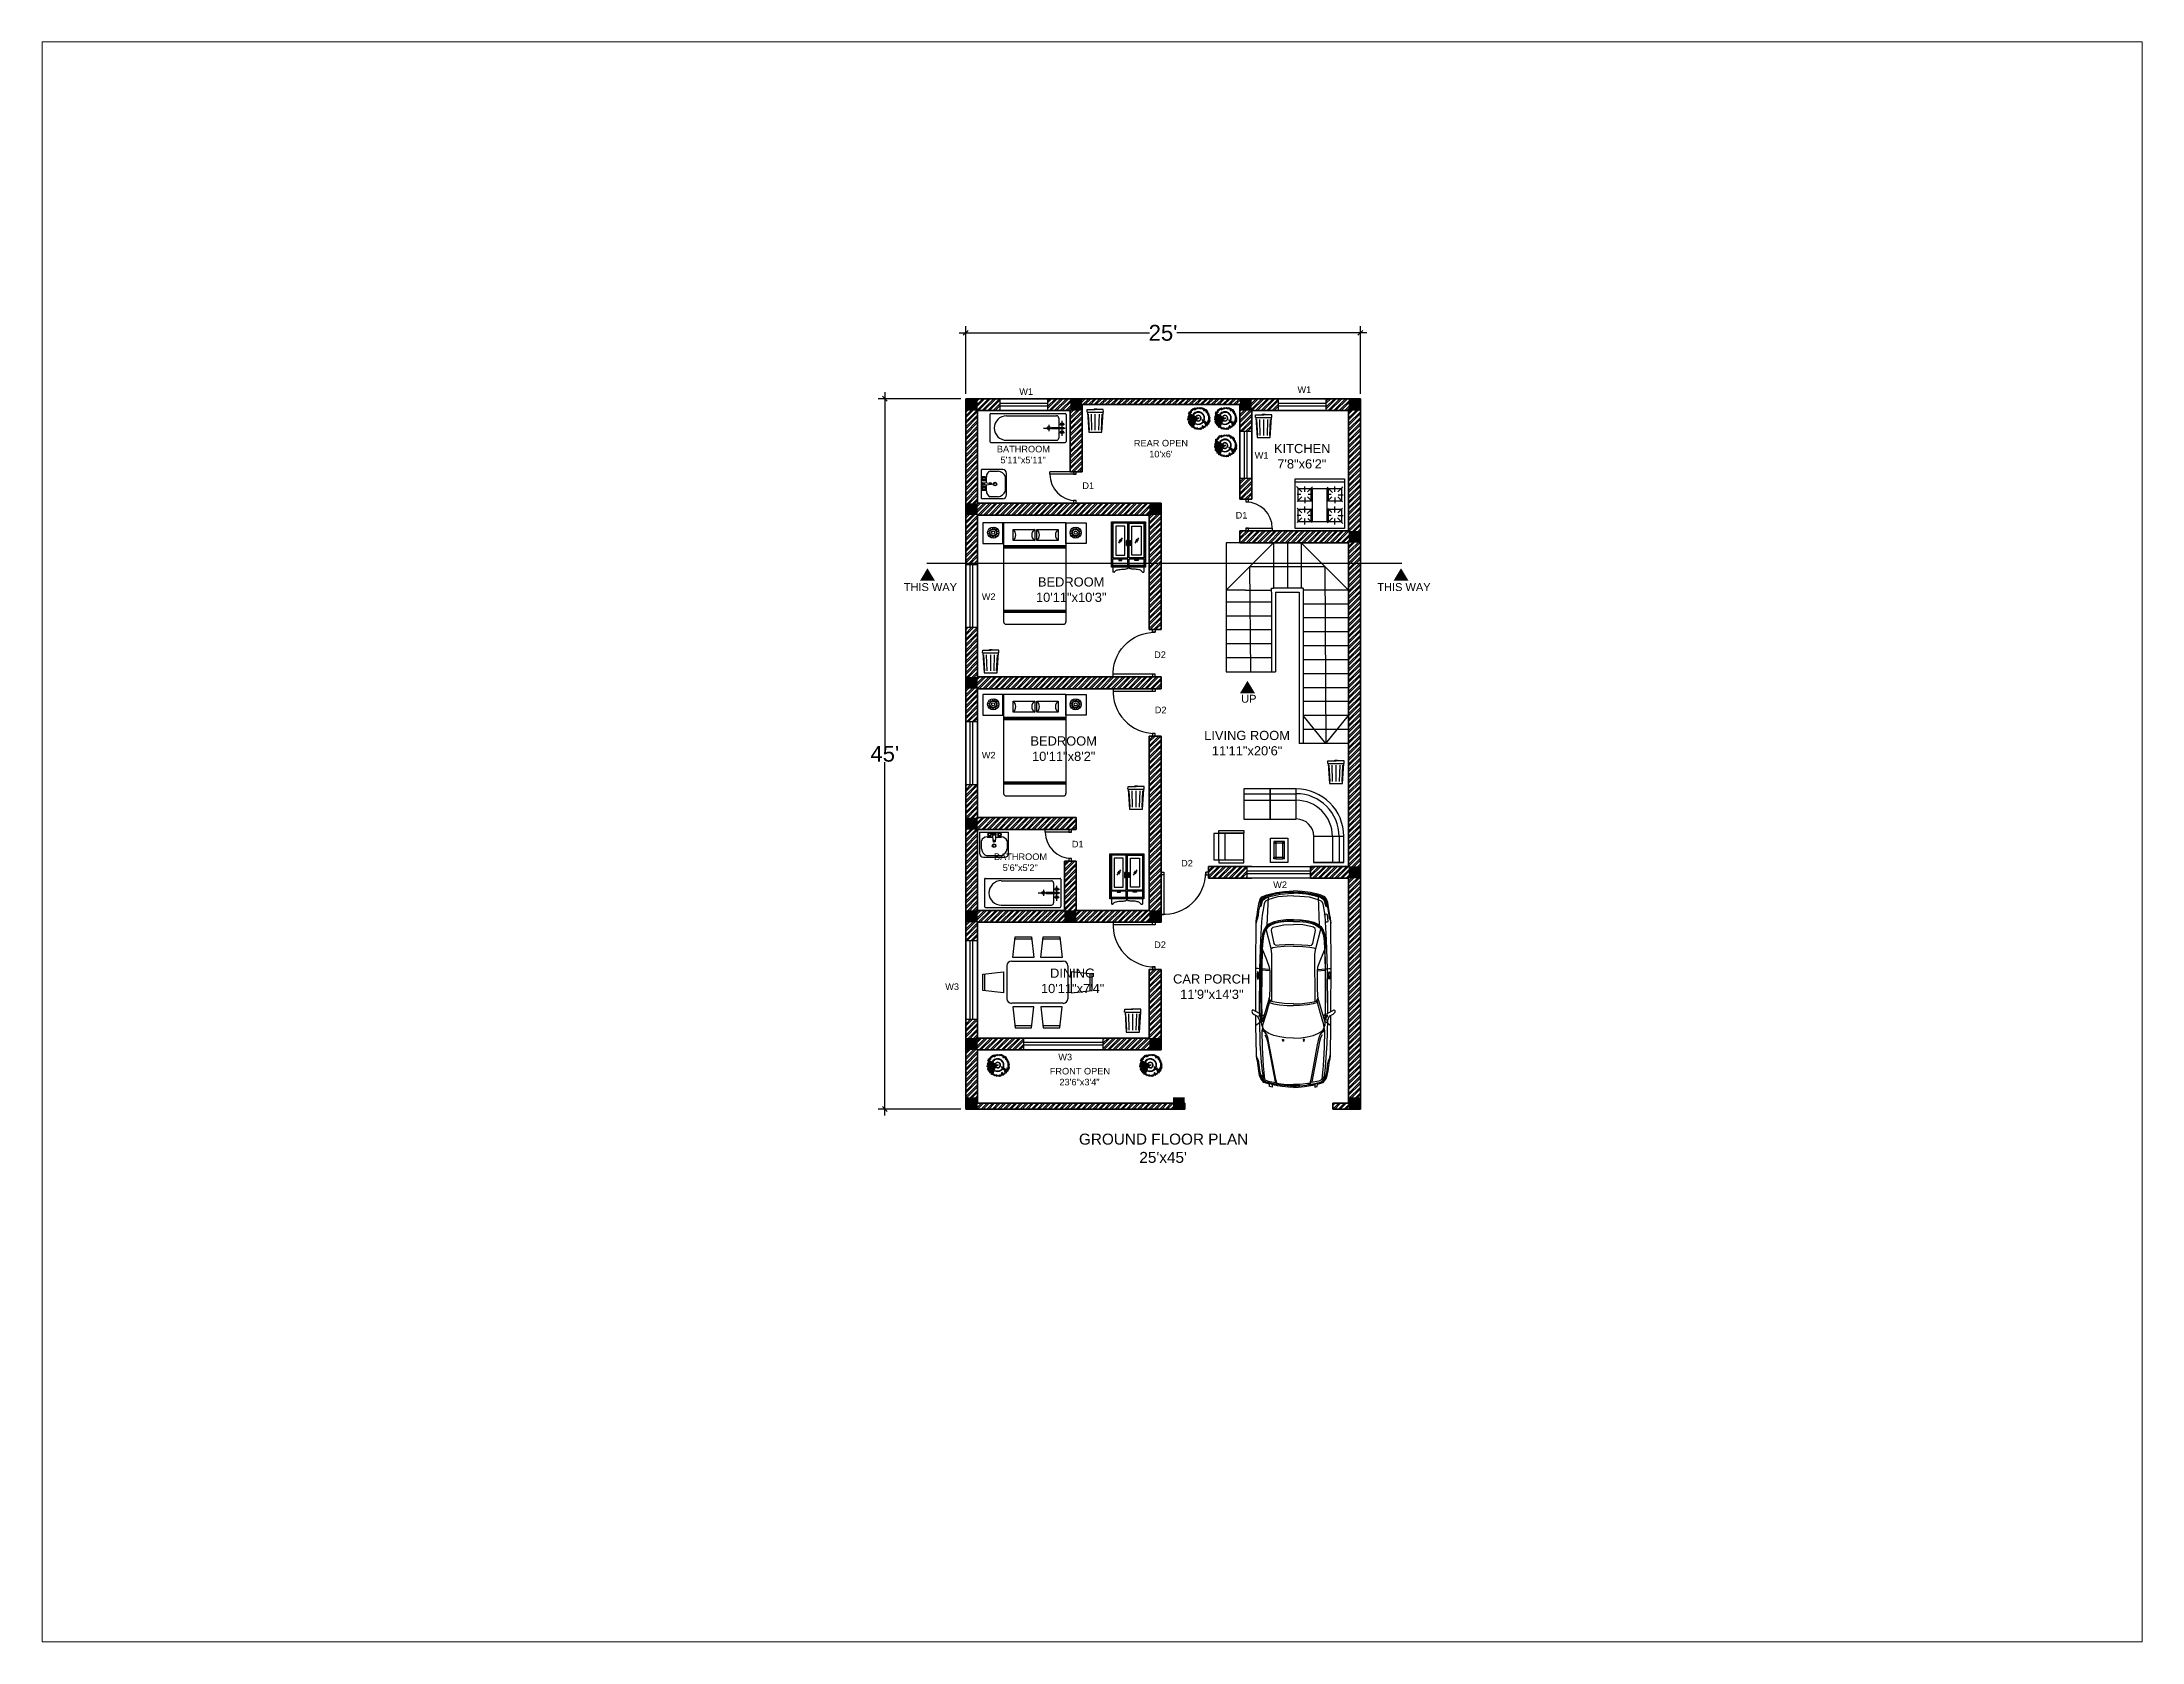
# Paper-space layout 'Layout2' of a CAD drawing. Header units: inches. Extents: x 1.05 to 9.45, y 0.8 to 7.2.
# The model-space entities are those that its viewports show. They can reach past a viewport. Long polylines and large blocks are cut down to what shows.
import ezdxf

# ---------------------------------------------------------------- set-up
doc = ezdxf.new("R2010")
doc.units = ezdxf.units.IN
doc.header["$MEASUREMENT"] = 0
doc.layers.get('0').update_dxf_attribs({"color": 255})
doc.layers.get('Defpoints').update_dxf_attribs({"color": 255})
doc.layers.add('01.Wall', color=7, linetype='Continuous', lineweight=35)
for name, color, linetype in [('02.Window', 10, 'Continuous'), ('03.Doors', 30, 'Continuous'), ('05.Stairs', 50, 'Continuous'), ('06.Column', 255, 'Continuous'), ('07.Annotations', 255, 'Continuous'), ('08.Dimensions', 255, 'Continuous'), ('09.Hatching', 255, 'Continuous'), ('10.Labels', 255, 'Continuous'), ('11.Furniture', 252, 'Continuous'), ('14.Section Line', 255, 'Continuous'), ('ACCESORI', 255, 'Continuous'), ('cad-block.com', 3, 'Continuous'), ('MUEBLE', 255, 'Continuous'), ('VATDUNG', 255, 'Continuous')]:
    doc.layers.add(name, color=color, linetype=linetype)
doc.styles.get("Standard").update_dxf_attribs({"font": 'arial.ttf'})
doc.dimstyles.get("Standard").update_dxf_attribs({"dimtxt": 12, "dimasz": 3.625, "dimexe": 5, "dimexo": 3.6875, "dimgap": 0.09, "dimtad": 0, "dimtih": 1, "dimtoh": 1, "dimdec": 4, "dimzin": 0, "dimdsep": 46, "dimlunit": 4, "dimtxsty": 'Standard', "dimblk": 'OBLIQUE', "dimblk1": 'ARCHTICK', "dimblk2": 'OBLIQUE', "dimcen": 0.15625, "dimdle": 5, "dimclrd": 251, "dimclre": 251, "dimadec": 0, "dimazin": 0, "dimtfac": 1, "dimtdec": 4, "dimtofl": 0, "dimtmove": 0, "dimatfit": 3, "dimldrblk": 'OBLIQUE', "dimfxl": 0, "dimtolj": 1, "dimtzin": 0, "dimarcsym": 0})

psp = doc.layouts.new('Layout2')

msp = doc.modelspace()

# ---------------------------------------------------------------- texts
at = {"layer": '07.Annotations', "color": 7, "true_color": 0xffffff, "attachment_point": 1}
for s, width, gutter_width, heights, insert, char_height in [('\\pi57.58128;BATHROOM\\P\\pi60.33537;5\'11"x5\'11"', 154.48, 1, [46.4], (470.1, 901.2), 5), ("\\pi57.22999;REAR OPEN\\P\\pi68.87733;10'x6'", 154.48, 1, [46.4], (574.6, 905.7), 5), ('\\pi56.53865;KITCHEN\\P\\pi59.0407;7\'8"x6\'2"', 154.48, 1, [46.4], (681.8, 902.6), 7), ('\\pi52.70441;BEDROOM\\P\\pi51.1836;10\'11"x10\'3"', 154.48, 1, [46.4], (506.2, 801.2), 7), ('\\pi52.70441;BEDROOM\\P\\pi53.90291;10\'11"x8\'2"', 154.48, 1, [46.4], (500.5, 680.3), 7), ('\\pi45.36778;LIVING ROOM\\P\\pi51.1836;11\'11"x20\'6"', 154.48, 1, [46.4], (639.9, 684.5), 7), ('\\pi57.58128;BATHROOM\\P\\pi64.22009;5\'6"x5\'2"', 154.48, 1, [46.4], (467.9, 591.3), 5), ('\\pi60.80979;DINING\\P\\pi53.90291;10\'11"x7\'4"', 154.48, 1, [46.4], (507.3, 503.8), 7), ('\\pi48.53831;CAR PORCH\\P\\pi53.90291;11\'9"x14\'3"', 154.48, 1, [46.4], (613.1, 499.4), 7), ('\\pi54.91757;FRONT OPEN\\P\\pi62.2351;23\'6"x3\'4"', 154.48, 1, [46.4], (513, 428.3), 5), ("\\pi28.37487;GROUND FLOOR PLAN\\P\\pi74.30498;25'x45'", 183.883, 1.19, [55.2], (561.7, 378.3), 8.332)]:
    msp.add_mtext_dynamic_manual_height_columns(s, width=width, gutter_width=gutter_width, heights=heights, dxfattribs=dict(at, insert=insert, char_height=char_height))
at = {"layer": '10.Labels', "color": 7, "true_color": 0xffffff, "attachment_point": 1}
for s, width, heights, insert, char_height in [('\\pi2.69509;W1', 14.5, [0], (542, 944.9), 5), ('\\pi2.69509;W1', 14.5, [0], (753.5, 946.4), 5), ('\\pi2.69509;W1', 14.5, [0], (721, 896.4), 5), ('\\pi3.69611;D1', 14.5, [0], (589, 873.4), 5), ('\\pi3.69611;D1', 14.5, [0], (705.5, 850.9), 5), ('\\pi5.38522;THIS WAY', 51.023, [8.59], (451.5, 796.8), 6), ('\\pi2.23806;W2', 14.5, [0], (514, 789), 5), ('\\pi5.38522;THIS WAY', 51.023, [8.59], (811.5, 796.8), 6), ('\\pi3.23909;D2', 14.5, [0], (644, 744.9), 5), ('\\pi3.23909;D2', 14.5, [0], (644.5, 702.9), 5), ('\\pi4.68963;UP', 20, [0], (708.7, 711.9), 6), ('\\pi2.23806;W2', 14.5, [0], (514, 668.5), 5), ('\\pi3.69611;D1', 14.5, [0], (581, 600.9), 5), ('\\pi3.23909;D2', 14.5, [0], (664.5, 586.4), 5), ('\\pi2.23806;W2', 14.5, [0], (735.5, 570), 5), ('\\pi3.23909;D2', 14.5, [0], (644, 524.4), 5), ('\\pi2.21248;W3', 14.5, [0], (486.2, 492.5), 5), ('\\pi2.21248;W3', 14.5, [0], (572.2, 439), 5)]:
    msp.add_mtext_dynamic_manual_height_columns(s, width=width, gutter_width=1, heights=heights, dxfattribs=dict(at, insert=insert, char_height=char_height))

# ---------------------------------------------------------------- blocks, each defined once
blk = doc.blocks.new('Staircase')
for p, q in [((-93.2, 152.6), (-93.2, 118.1)), ((-78.4, 152.6), (-93.2, 152.6)), ((-93.2, 116.6), (-57.2, 152.6)), ((-36, 152.6), (-78.4, 152.6)), ((-57.2, 152.6), (-57.2, 118.1)), ((-46.6, 152.6), (-46.6, 118.1)), ((-36, 152.6), (-36, 118.1)), ((0, 116.6), (-36, 152.6)), ((0, 152.6), (-36, 152.6)), ((0, 116.6), (0, 152.6)), ((-74.45, 54.5), (-75.2, 134.6)), ((-75.2, 134.6), (-18, 134.6)), ((-18, 134.6), (-17.25, 0)), ((-93.2, 118.1), (-93.2, 54.5)), ((-78.4, 116.6), (-93.2, 116.6)), ((-78.4, 116.6), (-58.7, 116.6)), ((-58.7, 115.1), (-58.7, 118.1)), ((-58.7, 118.1), (-57.2, 118.1)), ((-58.7, 115.1), (-58.7, 54.5)), ((-34.5, 118.1), (-57.2, 118.1)), ((-55.7, 115.1), (-37.5, 115.1)), ((-55.7, 115.1), (-55.7, 54.5)), ((-37.5, 115.1), (-37.5, 0)), ((-34.5, 118.1), (-34.5, 0)), ((0, 116.6), (-34.5, 116.6)), ((0, 116.6), (0, 0)), ((-58.7, 107.5), (-93.2, 107.5)), ((-58.7, 96.9), (-93.2, 96.9)), ((0, 106), (-34.5, 106)), ((-58.7, 86.3), (-93.2, 86.3)), ((0, 95.4), (-34.5, 95.4)), ((0, 84.8), (-34.5, 84.8)), ((-58.7, 75.7), (-93.2, 75.7)), ((-58.7, 65.1), (-93.2, 65.1)), ((0, 74.2), (-34.5, 74.2)), ((-93.2, 54.5), (-55.7, 54.5)), ((0, 63.6), (-34.5, 63.6)), ((0, 53), (-34.5, 53)), ((0, 42.4), (-34.5, 42.4)), ((0, 31.8), (-34.5, 31.8)), ((0, 21.2), (-34.5, 21.2)), ((-17.25, 0), (-34.5, 21.2)), ((-17.25, 0), (0, 21.2)), ((-34.5, 0), (-37.5, 0)), ((0, 10.6), (-34.5, 10.6)), ((0, 0), (-34.5, 0))]:
    blk.add_line(p, q)
blk = doc.blocks.new('new window 1')
at = {"layer": '02.Window'}
for p, q in [((0, 9), (36, 9)), ((0, 0), (0, 9)), ((0, 5.5), (36, 5.5)), ((0, 3.5), (36, 3.5)), ((36, 0), (0, 0)), ((36, 9), (36, 0))]:
    blk.add_line(p, q, dxfattribs=at)
blk = doc.blocks.new('new window 2')
at = {"layer": '02.Window'}
for p, q in [((0, 9), (48, 9)), ((0, 0), (0, 9)), ((0, 5.5), (48, 5.5)), ((0, 3.5), (48, 3.5)), ((48, 0), (0, 0)), ((48, 9), (48, 0))]:
    blk.add_line(p, q, dxfattribs=at)
blk = doc.blocks.new('new window 3')
at = {"layer": '02.Window'}
for p, q in [((0, 9), (60, 9)), ((0, 0), (0, 9)), ((0, 5.5), (60, 5.5)), ((0, 3.5), (60, 3.5)), ((60, 0), (0, 0)), ((60, 9), (60, 0))]:
    blk.add_line(p, q, dxfattribs=at)
blk = doc.blocks.new('dooooor')
at = {"layer": '03.Doors'}
for p, q in [((-2, 24), (-20, 24)), ((-20, 22), (-20, 24)), ((0, 22), (-20, 22)), ((0, 24), (-2, 24)), ((-2, 24), (-2, 22)), ((-2, 22), (0, 22)), ((0, 22), (0, 24)), ((0, 2), (-2, 2)), ((-2, 2), (-2, 0)), ((-2, 0), (0, 0)), ((0, 0), (0, 2))]:
    blk.add_line(p, q, dxfattribs=at)
blk.add_arc((0, 22), 20, 180, 270, dxfattribs=at)
blk = doc.blocks.new('door_edited')
at = {"layer": '03.Doors'}
for p, q in [((0, 36), (-32, 36)), ((-32, 36), (-32, 34)), ((0, 34), (-32, 34)), ((-2, 36), (0, 36)), ((-2, 34), (-2, 36)), ((0, 34), (-2, 34)), ((0, 36), (0, 34))]:
    blk.add_line(p, q, dxfattribs=at)
for points in [[(-2, 34), (-2, 36), (0, 36), (0, 34)], [(-2, 0), (0, 0), (0, 2), (-2, 2)]]:
    blk.add_lwpolyline(points, close=True, dxfattribs=at)
blk.add_arc((0, 34), 32, 176.4167, 270.0017, dxfattribs=at)
blk = doc.blocks.new('A$C4ACC5314')
at = {"linetype": 'Continuous'}
for p, q in [((0, 1.951), (0, 1.552)), ((0.388, 1.951), (0, 1.951)), ((0.096, 1.741), (0.137, 1.749)), ((0.097, 1.783), (0.137, 1.775)), ((0.112, 1.702), (0.146, 1.725)), ((0.114, 1.822), (0.148, 1.798)), ((0.141, 1.672), (0.164, 1.706)), ((0.144, 1.851), (0.166, 1.816)), ((0.179, 1.656), (0.188, 1.696)), ((0.183, 1.866), (0.19, 1.826)), ((0.221, 1.655), (0.214, 1.695)), ((0.225, 1.866), (0.216, 1.825)), ((0.26, 1.67), (0.238, 1.705)), ((0.263, 1.849), (0.24, 1.815)), ((0.291, 1.699), (0.257, 1.723)), ((0.292, 1.819), (0.258, 1.797)), ((0.308, 1.78), (0.267, 1.773)), ((0.307, 1.738), (0.267, 1.747)), ((1.598, 1.951), (0.388, 1.951)), ((0.388, 1.552), (0.388, 1.951)), ((0.402, 1.951), (0.402, 0.05)), ((0.587, 1.822), (0.999, 1.822)), ((0.587, 1.608), (0.587, 1.822)), ((0.999, 1.822), (0.999, 1.608)), ((1.04, 1.822), (1.452, 1.822)), ((1.04, 1.608), (1.04, 1.822)), ((1.452, 1.822), (1.452, 1.608)), ((1.598, 1.951), (1.598, 0.05)), ((1.598, 1.951), (1.987, 1.951)), ((1.598, 1.552), (1.598, 1.951)), ((1.679, 1.78), (1.719, 1.773)), ((1.679, 1.738), (1.72, 1.747)), ((1.694, 1.819), (1.729, 1.797)), ((1.696, 1.699), (1.73, 1.723)), ((1.723, 1.849), (1.747, 1.815)), ((1.726, 1.67), (1.748, 1.705)), ((1.762, 1.866), (1.77, 1.825)), ((1.765, 1.655), (1.772, 1.695)), ((1.804, 1.866), (1.796, 1.826)), ((1.807, 1.656), (1.798, 1.696)), ((1.843, 1.851), (1.82, 1.816)), ((1.846, 1.672), (1.822, 1.706)), ((1.873, 1.822), (1.839, 1.798)), ((1.875, 1.702), (1.84, 1.725)), ((1.889, 1.783), (1.849, 1.775)), ((1.89, 1.741), (1.85, 1.749)), ((1.987, 1.951), (1.987, 1.552)), ((0, 1.552), (0.388, 1.552)), ((1.598, 1.504), (0.402, 1.504)), ((1.598, 1.485), (0.402, 1.485)), ((1.598, 1.464), (0.402, 1.464)), ((0.999, 1.608), (0.587, 1.608)), ((1.452, 1.608), (1.04, 1.608)), ((1.987, 1.552), (1.598, 1.552)), ((1.598, 0.267), (0.402, 0.267)), ((1.598, 0.246), (0.402, 0.246)), ((1.598, 0.227), (0.402, 0.227)), ((0.452, 0), (1.548, 0))]:
    blk.add_line(p, q, dxfattribs=at)
for centre, radius in [((0.202, 1.761), 0.107), ((0.202, 1.761), 0.0663), ((0.202, 1.761), 0.0622), ((0.202, 1.761), 0.0298), ((1.784, 1.761), 0.107), ((1.784, 1.761), 0.0663), ((1.784, 1.761), 0.0622), ((1.784, 1.761), 0.0298)]:
    blk.add_circle(centre, radius, dxfattribs=at)
for centre, radius, start, end in [((0.496, 1.715), 0.14, 310.2327, 49.7673), ((1.073, 1.715), 0.13, 124.7508, 235.2492), ((0.949, 1.715), 0.14, 310.2327, 49.7673), ((1.526, 1.715), 0.13, 124.7508, 235.2492), ((0.452, 0.05), 0.05, 180, 270), ((1.548, 0.05), 0.05, 270, 0)]:
    blk.add_arc(centre, radius, start, end, dxfattribs=at)
blk = doc.blocks.new('A$C25803E90')
for p, q in [((1600, 1631), (1620, 1583)), ((2602, 1463), (2618, 1637)), ((3624, 1513), (4253, 1489)), ((79, 1304), (108, 1317)), ((4312, 1240), (4334, 1240)), ((79, 552), (108, 539)), ((4312, 616), (4334, 616)), ((1600, 225), (1620, 273)), ((2602, 393), (2618, 219)), ((3624, 343), (4253, 366))]:
    blk.add_line(p, q)
for points in [[(0, 928), (4, 1038), (17, 1177), (59, 1405), (5, 1405), (16, 1461), (73, 1467), (90, 1537), (110, 1591), (142, 1623), (199, 1660), (264, 1684), (369, 1703), (592, 1734), (638, 1749), (703, 1756), (725, 1756), (1393, 1767), (1609, 1767)], [(256, 1677), (262, 1672), (253, 1661), (198, 1637), (157, 1607), (126, 1570), (106, 1528), (88, 1466), (73, 1467), (90, 1467), (74, 1406), (59, 1406), (74, 1405), (56, 1313), (48, 1292), (35, 1273)], [(62, 1262), (69, 1280), (81, 1293), (173, 1325), (495, 1382), (952, 1468), (1117, 1501), (1175, 1525), (1226, 1563), (1256, 1596), (1296, 1617)], [(78, 1292), (72, 1302), (88, 1412), (101, 1463), (119, 1529), (148, 1582), (184, 1615), (249, 1650), (279, 1657), (262, 1632), (226, 1604)], [(1502, 1688), (974, 1677), (565, 1648), (359, 1626), (238, 1608), (199, 1592), (168, 1557), (138, 1492), (115, 1370), (107, 1303)], [(1172, 1567), (1108, 1533), (1024, 1511), (123, 1338)], [(179, 1567), (483, 1599), (890, 1620), (1272, 1627), (1304, 1620), (1322, 1611)], [(278, 1656), (380, 1679), (504, 1692), (565, 1702), (615, 1715), (644, 1735), (670, 1744), (719, 1752)], [(1102, 927), (1110, 1097), (1127, 1234), (1158, 1364), (1201, 1476), (1240, 1540), (1281, 1586), (1333, 1614), (1394, 1610), (1652, 1534), (1945, 1449), (1899, 1463), (1869, 1372), (1845, 1240), (1830, 1070), (1826, 924)], [(1334, 1616), (1394, 1635), (1460, 1639), (1618, 1647), (2145, 1655), (2720, 1647), (3121, 1638), (3389, 1614), (3493, 1586), (3564, 1546), (3627, 1475), (3686, 1334), (3710, 1232), (3730, 1068), (3734, 925)], [(1868, 927), (1875, 1132), (1894, 1297), (1913, 1384), (1929, 1425), (1944, 1451), (1990, 1472), (1636, 1575), (1461, 1628), (1461, 1639), (1462, 1655), (1444, 1689), (1422, 1715), (1396, 1746), (1383, 1767)], [(3709, 927), (3705, 1070), (3691, 1217), (3660, 1349), (3627, 1430), (3570, 1510), (3504, 1560), (3393, 1597), (3270, 1612), (3089, 1625), (2651, 1636), (1834, 1639), (1464, 1630)], [(1558, 1680), (1590, 1691), (1603, 1691), (1632, 1683), (1643, 1680), (1650, 1685), (1729, 1838), (1726, 1847), (1721, 1854), (1695, 1856), (1672, 1852), (1656, 1840), (1630, 1805), (1598, 1747), (1583, 1729), (1574, 1722), (1511, 1695), (1503, 1682), (1503, 1671), (1507, 1663), (1521, 1657), (1580, 1656), (1606, 1662), (1614, 1672), (1618, 1684)], [(4279, 928), (4275, 1068), (4255, 1276), (4228, 1379), (4188, 1499), (4164, 1552), (4107, 1585), (4013, 1600), (3846, 1626), (3702, 1639), (3299, 1661), (2649, 1685), (1655, 1692)], [(1693, 1767), (2695, 1769), (3709, 1762), (3784, 1757), (3851, 1738), (3979, 1722), (4130, 1697), (4204, 1669), (4257, 1632), (4304, 1525), (4354, 1307), (4380, 1126), (4392, 926)], [(1935, 1415), (2979, 1409), (3107, 1428), (3537, 1540)], [(3750, 927), (3743, 1098), (3721, 1261), (3691, 1380), (3647, 1476), (3598, 1540), (3516, 1593), (3426, 1620), (3349, 1628), (3216, 1641), (3115, 1648), (3114, 1636), (2858, 1533), (2683, 1468), (2596, 1459), (2219, 1459), (2043, 1465), (1991, 1472)], [(2417, 1731), (2423, 1719), (2440, 1712), (2466, 1711), (2562, 1711), (2577, 1716), (2585, 1726), (2585, 1733), (2551, 1732), (2547, 1738), (2459, 1737), (2453, 1731), (2417, 1731)], [(2635, 1463), (2652, 1650), (2649, 1673), (2654, 1722), (2658, 1767)], [(3155, 927), (3149, 1136), (3133, 1292), (3116, 1386), (3095, 1427)], [(3192, 926), (3189, 1115), (3177, 1249), (3172, 1297), (3175, 1328), (3193, 1345), (3219, 1358), (3506, 1422), (3547, 1413), (3578, 1379), (3596, 1318), (3629, 1140), (3639, 928)], [(4370, 925), (4365, 1098), (4335, 1314), (4303, 1455), (4261, 1573), (4238, 1611), (4205, 1641), (4157, 1662), (4067, 1680), (3949, 1706), (3848, 1720), (3783, 1729), (3749, 1738), (3722, 1753), (3672, 1765)], [(4355, 928), (4353, 1083), (4337, 1220), (4323, 1302), (4303, 1396), (4264, 1538), (4223, 1608), (4178, 1635), (4122, 1656), (4052, 1673), (4035, 1665), (4035, 1661), (4060, 1653), (4167, 1620), (4210, 1586), (4244, 1529), (4276, 1423), (4317, 1217), (4334, 1039), (4337, 927)], [(26, 929), (28, 998), (32, 1068), (49, 1215), (63, 1266), (80, 1283), (87, 1275), (87, 1253), (74, 1141), (65, 1040), (62, 978), (63, 931)], [(1070, 1147), (1035, 1151), (1034, 1169), (1070, 1174), (1070, 1148)], [(0, 928), (4, 818), (17, 679), (59, 451), (5, 451), (16, 395), (73, 389), (90, 319), (110, 265), (142, 232), (199, 195), (264, 172), (369, 153), (592, 122), (638, 107), (703, 100), (725, 100), (1393, 89), (1609, 89)], [(26, 927), (28, 858), (32, 787), (49, 641), (63, 590), (80, 573), (87, 581), (87, 603), (74, 715), (65, 816), (62, 877), (63, 925)], [(256, 179), (262, 184), (253, 195), (198, 219), (157, 249), (126, 286), (106, 328), (88, 390), (73, 389), (90, 389), (74, 450), (59, 450), (74, 451), (56, 543), (48, 563), (35, 583)], [(62, 594), (69, 576), (81, 562), (173, 531), (495, 473), (952, 388), (1117, 355), (1175, 331), (1226, 293), (1256, 260), (1296, 239)], [(78, 563), (72, 554), (88, 444), (101, 393), (119, 327), (148, 274), (184, 241), (249, 206), (279, 199), (262, 224), (226, 252)], [(1502, 168), (974, 179), (565, 208), (359, 230), (238, 248), (199, 264), (168, 299), (138, 364), (115, 486), (107, 553)], [(1172, 289), (1108, 323), (1024, 345), (123, 518)], [(1070, 709), (1035, 705), (1034, 687), (1070, 682), (1070, 708)], [(1102, 929), (1110, 759), (1127, 622), (1158, 491), (1201, 380), (1240, 316), (1281, 270), (1333, 242), (1394, 246), (1652, 322), (1945, 407), (1899, 393), (1869, 484), (1845, 616), (1830, 786), (1826, 932)], [(1334, 240), (1394, 221), (1460, 216), (1618, 209), (2145, 201), (2720, 209), (3121, 218), (3389, 242), (3493, 270), (3564, 310), (3627, 381), (3686, 522), (3710, 624), (3730, 788), (3734, 931)], [(1868, 929), (1875, 724), (1894, 559), (1913, 472), (1929, 431), (1944, 405), (1990, 384), (1636, 281), (1461, 228), (1461, 216), (1462, 201), (1444, 167), (1422, 141), (1396, 110), (1383, 89)], [(3709, 929), (3705, 786), (3691, 639), (3660, 507), (3627, 426), (3570, 346), (3504, 296), (3393, 258), (3270, 244), (3089, 231), (2651, 219), (1834, 217), (1464, 226)], [(4279, 928), (4275, 788), (4255, 580), (4228, 477), (4188, 357), (4164, 304), (4107, 271), (4013, 256), (3846, 230), (3702, 217), (3299, 195), (2649, 171), (1655, 164)], [(1693, 89), (2695, 87), (3709, 94), (3784, 99), (3851, 117), (3979, 134), (4130, 159), (4204, 187), (4257, 224), (4304, 331), (4354, 549), (4380, 730), (4392, 930)], [(3750, 929), (3743, 758), (3721, 594), (3691, 475), (3647, 380), (3598, 316), (3516, 263), (3426, 236), (3349, 227), (3216, 215), (3115, 208), (3114, 220), (2858, 323), (2683, 388), (2596, 397), (2219, 397), (2043, 391), (1991, 384)], [(3155, 929), (3149, 720), (3133, 564), (3116, 470), (3095, 429)], [(3192, 930), (3189, 741), (3177, 607), (3172, 559), (3175, 527), (3193, 511), (3219, 498), (3506, 434), (3547, 443), (3578, 477), (3596, 538), (3629, 716), (3639, 928)], [(4370, 931), (4365, 758), (4335, 542), (4303, 401), (4261, 283), (4238, 245), (4205, 215), (4157, 194), (4067, 176), (3949, 150), (3848, 136), (3783, 127), (3749, 118), (3722, 103), (3672, 91)], [(4355, 928), (4353, 773), (4337, 636), (4323, 554), (4303, 460), (4264, 318), (4223, 248), (4178, 221), (4122, 200), (4052, 183), (4035, 191), (4035, 195), (4060, 203), (4167, 236), (4210, 269), (4244, 327), (4276, 433), (4317, 639), (4334, 817), (4337, 929)], [(179, 289), (483, 257), (890, 236), (1272, 229), (1304, 236), (1322, 245)], [(278, 200), (380, 177), (504, 164), (565, 154), (615, 140), (644, 121), (670, 112), (719, 104)], [(1558, 176), (1590, 165), (1603, 165), (1632, 173), (1643, 176), (1650, 171), (1729, 18), (1726, 8), (1721, 2), (1695, 0), (1672, 4), (1656, 16), (1630, 51), (1598, 108), (1583, 127), (1574, 134), (1511, 160), (1503, 174), (1503, 185), (1507, 193), (1521, 199), (1580, 200), (1606, 194), (1614, 184), (1618, 172)], [(1935, 441), (2979, 447), (3107, 428), (3537, 316)], [(2417, 125), (2423, 137), (2440, 144), (2466, 145), (2562, 145), (2577, 140), (2585, 130), (2585, 123), (2551, 124), (2547, 118), (2459, 119), (2453, 125), (2417, 125)], [(2635, 393), (2652, 206), (2649, 183), (2654, 134), (2658, 89)], [(3849, 231), (3872, 226), (3877, 206), (3874, 184), (3857, 171), (3707, 158), (3694, 169), (3690, 207), (3705, 214)]]:
    blk.add_lwpolyline(points)
for points in [[(46, 1066, -0.157943), (49, 1065, -0.089863), (51, 1063, -0.04893), (53, 1059, -0.030507), (55, 1053, -0.021648), (56, 1046, -0.017064), (58, 1039, -0.014682), (58, 1030, -0.013651), (59, 1022, -0.013651), (58, 1013, -0.014682), (58, 1005, -0.017064), (57, 997, -0.021648), (55, 990, -0.030507), (53, 985, -0.04893), (51, 981, -0.089863), (49, 978, -0.157943), (47, 977, -0.157943), (44, 978, -0.089863), (42, 981, -0.04893), (40, 985, -0.030507), (38, 990, -0.021648), (36, 997, -0.017064), (35, 1005, -0.014682), (34, 1013, -0.013651), (34, 1022, -0.013651), (34, 1030, -0.014682), (35, 1039, -0.017064), (36, 1046, -0.021648), (38, 1053, -0.030507), (39, 1059, -0.04893), (42, 1063, -0.089863), (44, 1065, -0.157943)], [(46, 1001, -0.1542), (48, 1001, -0.089935), (51, 998, -0.049765), (53, 994, -0.031256), (55, 988, -0.022257), (57, 982, -0.017575), (58, 974, -0.015137), (59, 966, -0.014079), (59, 957, -0.014079), (59, 948, -0.015137), (58, 940, -0.017575), (57, 932, -0.022257), (55, 926, -0.031256), (53, 920, -0.049765), (51, 916, -0.089935), (49, 913, -0.1542), (47, 912, -0.1542), (44, 913, -0.089935), (42, 916, -0.049765), (39, 920, -0.031256), (38, 925, -0.022257), (36, 932, -0.017575), (35, 940, -0.015137), (34, 948, -0.014079), (34, 957, -0.014079), (34, 966, -0.015137), (34, 974, -0.017575), (36, 982, -0.022257), (37, 988, -0.031256), (39, 994, -0.049765), (41, 998, -0.089935), (44, 1001, -0.1542)], [(46, 854, -0.1542), (44, 855, -0.089935), (41, 858, -0.049765), (39, 862, -0.031256), (37, 867, -0.022257), (36, 874, -0.017575), (34, 882, -0.015137), (34, 890, -0.014079), (34, 899, -0.014079), (34, 908, -0.015137), (35, 916, -0.017575), (36, 924, -0.022257), (38, 930, -0.031256), (39, 936, -0.049765), (42, 940, -0.089935), (44, 943, -0.1542), (47, 943, -0.1542), (49, 943, -0.089935), (51, 940, -0.049765), (53, 936, -0.031256), (55, 930, -0.022257), (57, 924, -0.017575), (58, 916, -0.015137), (59, 908, -0.014079), (59, 899, -0.014079), (59, 890, -0.015137), (58, 882, -0.017575), (57, 874, -0.022257), (55, 867, -0.031256), (53, 862, -0.049765), (51, 858, -0.089935), (48, 855, -0.1542)], [(46, 790, -0.157943), (44, 791, -0.089863), (42, 793, -0.04893), (39, 797, -0.030507), (38, 803, -0.021648), (36, 809, -0.017064), (35, 817, -0.014682), (34, 825, -0.013651), (34, 834, -0.013651), (34, 843, -0.014682), (35, 851, -0.017064), (36, 859, -0.021648), (38, 866, -0.030507), (40, 871, -0.04893), (42, 875, -0.089863), (44, 878, -0.157943), (47, 878, -0.157943), (49, 878, -0.089863), (51, 875, -0.04893), (53, 871, -0.030507), (55, 865, -0.021648), (57, 859, -0.017064), (58, 851, -0.014682), (58, 843, -0.013651), (59, 834, -0.013651), (58, 825, -0.014682), (58, 817, -0.017064), (56, 809, -0.021648), (55, 803, -0.030507), (53, 797, -0.04893), (51, 793, -0.089863), (49, 791, -0.157943)]]:
    blk.add_lwpolyline(points, format="xyb", close=True)
blk = doc.blocks.new('_Oblique')
at = {"color": 0, "linetype": 'ByBlock', "lineweight": -2}
blk.add_line((-0.5, -0.5), (0.5, 0.5), dxfattribs=at)
blk = doc.blocks.new('*D29')
at = {"layer": '08.Dimensions', "color": 251, "lineweight": -2, "transparency": 16777216}
for p, q in [((504, 940.7), (504, 992)), ((804, 940.7), (804, 992)), ((499, 987), (643.6, 987)), ((809, 987), (664.4, 987))]:
    blk.add_line(p, q, dxfattribs=at)
at = {"layer": 'Defpoints', "color": 0, "transparency": 16777216}
for p in [(804, 987), (504, 937), (804, 937)]:
    blk.add_point(p, dxfattribs=at)
at = {"layer": '08.Dimensions', "color": 251, "lineweight": -2, "transparency": 16777216, "xscale": 3.625, "yscale": 3.625, "zscale": 3.625, "rotation": 180}
blk.add_blockref('_Oblique', (504, 987), dxfattribs=at)
at = {"layer": '08.Dimensions', "color": 251, "lineweight": -2, "transparency": 16777216, "xscale": 3.625, "yscale": 3.625, "zscale": 3.625}
blk.add_blockref('_Oblique', (804, 987), dxfattribs=at)
at = {"layer": '08.Dimensions', "color": 0, "transparency": 16777216, "insert": (654, 987), "char_height": 12, "attachment_point": 5}
blk.add_mtext("\\A1;25'", dxfattribs=at)
blk = doc.blocks.new('*D30')
at = {"layer": '08.Dimensions', "color": 251, "lineweight": -2, "transparency": 16777216}
for p, q in [((442.5, 942), (442.5, 673.2)), ((500.3, 937), (437.5, 937)), ((442.5, 392), (442.5, 660.8)), ((500.3, 397), (437.5, 397))]:
    blk.add_line(p, q, dxfattribs=at)
at = {"layer": 'Defpoints', "color": 0, "transparency": 16777216}
for p in [(504, 937), (442.5, 397), (504, 397)]:
    blk.add_point(p, dxfattribs=at)
at = {"layer": '08.Dimensions', "color": 251, "lineweight": -2, "transparency": 16777216, "xscale": 3.625, "yscale": 3.625, "zscale": 3.625}
for p, rotation in [((442.5, 937), 90), ((442.5, 397), 270)]:
    blk.add_blockref('_Oblique', p, dxfattribs=dict(at, rotation=rotation))
at = {"layer": '08.Dimensions', "color": 0, "transparency": 16777216, "insert": (442.5, 667), "char_height": 12, "attachment_point": 5}
blk.add_mtext("\\A1;45'", dxfattribs=at)

# ---------------------------------------------------------------- dimensions: what is measured, and where the dimension line sits
at = {"layer": '08.Dimensions', "color": 7, "true_color": 0xffffff}
dim = msp.add_linear_dim(base=(804, 987), p1=(504, 937), p2=(804, 937), dimstyle='Standard', override={"dimdec": 0, "dimtdec": 0, "dimtfillclr": 2}, dxfattribs=at)
dim.commit()
dim.dimension.update_dxf_attribs({"geometry": '*D29', "text_midpoint": (654, 987)})
dim = msp.add_linear_dim(base=(442.5, 397), p1=(504, 937), p2=(504, 397), angle=90, dimstyle='Standard', override={"dimdec": 0, "dimtdec": 0, "dimtfillclr": 2}, dxfattribs=at)
dim.commit()
dim.dimension.update_dxf_attribs({"geometry": '*D30', "text_midpoint": (442.5, 667)})

# ---------------------------------------------------------------- hatches: boundary and pattern name
at = {"layer": '06.Column', "true_color": 0xffffff}
h = msp.add_hatch(color=7, dxfattribs=at)
h.dxf.hatch_style = 1
h.paths.add_polyline_path([(513, 937), (504, 937), (504, 928), (513, 928)])
h = msp.add_hatch(color=7, dxfattribs=at)
h.dxf.hatch_style = 1
h.paths.add_polyline_path([(592.5, 937), (583.5, 937), (583.5, 928), (592.5, 928)])
h = msp.add_hatch(color=7, dxfattribs=at)
h.dxf.hatch_style = 1
h.paths.add_polyline_path([(721.5, 937), (712.5, 937), (712.5, 928), (721.5, 928)])
h = msp.add_hatch(color=7, dxfattribs=at)
h.dxf.hatch_style = 1
h.paths.add_polyline_path([(804, 937), (795, 937), (795, 928), (804, 928)])
h = msp.add_hatch(color=7, dxfattribs=at)
h.dxf.hatch_style = 1
h.paths.add_polyline_path([(513, 857.5), (504, 857.5), (504, 848.5), (513, 848.5)])
h = msp.add_hatch(color=7, dxfattribs=at)
h.dxf.hatch_style = 1
h.paths.add_polyline_path([(652.5, 857.5), (643.5, 857.5), (643.5, 848.5), (652.5, 848.5)])
h = msp.add_hatch(color=7, dxfattribs=at)
h.dxf.hatch_style = 1
h.paths.add_polyline_path([(804, 836.5), (795, 836.5), (795, 827.5), (804, 827.5)])
h = msp.add_hatch(color=7, dxfattribs=at)
h.dxf.hatch_style = 1
h.paths.add_polyline_path([(513, 725.5), (504, 725.5), (504, 716.5), (513, 716.5)])
h = msp.add_hatch(color=7, dxfattribs=at)
h.dxf.hatch_style = 1
h.paths.add_polyline_path([(513, 618.5), (504, 618.5), (504, 609.5), (513, 609.5)])
h = msp.add_hatch(color=7, dxfattribs=at)
h.dxf.hatch_style = 1
h.paths.add_polyline_path([(804, 581.5), (795, 581.5), (795, 572.5), (804, 572.5)])
h = msp.add_hatch(color=7, dxfattribs=at)
h.dxf.hatch_style = 1
h.paths.add_polyline_path([(513, 548), (504, 548), (504, 539), (513, 539)])
h = msp.add_hatch(color=7, dxfattribs=at)
h.dxf.hatch_style = 1
h.paths.add_polyline_path([(588, 548), (579, 548), (579, 539), (588, 539)])
h = msp.add_hatch(color=7, dxfattribs=at)
h.dxf.hatch_style = 1
h.paths.add_polyline_path([(652.5, 548), (643.5, 548), (643.5, 539), (652.5, 539)])
h = msp.add_hatch(color=7, dxfattribs=at)
h.dxf.hatch_style = 1
h.paths.add_polyline_path([(513, 451), (504, 451), (504, 442), (513, 442)])
h = msp.add_hatch(color=7, dxfattribs=at)
h.dxf.hatch_style = 1
h.paths.add_polyline_path([(652.5, 451), (643.5, 451), (643.5, 442), (652.5, 442)])
h = msp.add_hatch(color=7, dxfattribs=at)
h.dxf.hatch_style = 1
h.paths.add_polyline_path([(513, 406), (504, 406), (504, 397), (513, 397)])
h = msp.add_hatch(color=7, dxfattribs=at)
h.dxf.hatch_style = 1
h.paths.add_polyline_path([(670.5, 406), (661.5, 406), (661.5, 397), (670.5, 397)])
h = msp.add_hatch(color=7, dxfattribs=at)
h.dxf.hatch_style = 1
h.paths.add_polyline_path([(804, 406), (795, 406), (795, 397), (804, 397)])
at = {"layer": '09.Hatching', "true_color": 0xffffff}
h = msp.add_hatch(dxfattribs=at)
h.set_pattern_fill('ANSI32', scale=8)
h.paths.add_polyline_path([(652.5, 725.5), (643.5, 725.5), (616, 725.5), (513, 725.5), (513, 763), (504, 763), (504, 691.5), (513, 691.5), (513, 716.5), (643.5, 716.5), (648, 716.5), (652.5, 716.5)])
h.paths.add_polyline_path([(592.5, 928), (592.5, 932.5), (712.5, 932.5), (712.5, 928), (712.5, 912.2), (721.5, 912.2), (721.5, 928), (741.8, 928), (741.8, 937), (566.2, 937), (566.2, 928), (583.5, 928), (583.5, 881.5), (586, 881.5), (588, 881.5), (592.5, 881.5)])
h.paths.add_polyline_path([(721.5, 876.2), (712.5, 876.2), (712.5, 860.5), (721.5, 860.5)])
h.paths.add_polyline_path([(513, 928), (530.2, 928), (530.2, 937), (504, 937), (504, 811), (513, 811), (513, 848.5), (643.5, 848.5), (643.5, 761.5), (652.5, 761.5), (652.5, 857.5), (588, 857.5), (586, 857.5), (583.5, 857.5), (513, 857.5)])
h.paths.add_polyline_path([(718, 581.5), (712.5, 581.5), (700.5, 581.5), (688.5, 581.5), (688.5, 577), (688.5, 572.5), (700.5, 572.5), (712.5, 572.5), (718, 572.5)])
h.paths.add_polyline_path([(548.2, 451), (513, 451), (513, 465), (504, 465), (504, 397), (670.5, 397), (670.5, 401.5), (513, 401.5), (513, 442), (548.2, 442)])
h.paths.add_polyline_path([(652.5, 503), (643.5, 503), (643.5, 470.5), (643.5, 451), (608.2, 451), (608.2, 442), (652.5, 442), (652.5, 461.5)])
h.paths.add_polyline_path([(513, 609.5), (579, 609.5), (582.5, 609.5), (584.5, 609.5), (588, 609.5), (588, 618.5), (513, 618.5), (513, 643.5), (504, 643.5), (504, 525), (513, 525), (513, 539), (583.5, 539), (588, 539), (643.5, 539), (648, 539), (652.5, 539), (652.5, 548), (652.5, 577), (652.5, 680.5), (643.5, 680.5), (643.5, 581.5), (643.5, 548), (588, 548), (588, 585.5), (579, 585.5), (579, 548), (513, 548)])
h = msp.add_hatch(dxfattribs=at)
h.set_pattern_fill('ANSI32', scale=8)
h.paths.add_polyline_path([(795, 581.5), (766, 581.5), (766, 572.5), (795, 572.5)])
h.paths.add_polyline_path([(804, 827.5), (795, 827.5), (795, 581.5), (804, 397)])
h.paths.add_polyline_path([(795, 581.5), (795, 572.5), (795, 401.5), (783, 401.5), (783, 397), (804, 397)])
h.paths.add_polyline_path([(804, 836.5), (795, 836.5), (795, 827.5), (804, 827.5)])
h.paths.add_polyline_path([(795, 836.5), (712.5, 836.5), (712.5, 827.5), (795, 827.5)])
h.paths.add_polyline_path([(804, 928), (795, 928), (795, 836.5), (804, 836.5)])
h = msp.add_hatch(dxfattribs=at)
h.set_pattern_fill('ANSI32', scale=8)
h.paths.add_polyline_path([(804, 937), (777.8, 937), (777.8, 928), (795, 928), (804, 928)])
h = msp.add_hatch(color=7, dxfattribs=at)
h.dxf.hatch_style = 1
h.paths.add_polyline_path([(469.3, 798.7), (480.6, 798.7), (474.9, 808.1)])
h = msp.add_hatch(color=7, dxfattribs=at)
h.dxf.hatch_style = 1
h.paths.add_polyline_path([(829.3, 798.7), (840.6, 798.7), (834.9, 808.1)])
h = msp.add_hatch(color=7, dxfattribs=at)
h.dxf.hatch_style = 1
h.paths.add_polyline_path([(712.5, 713.1), (723.9, 713.1), (718.2, 722.5)])

# ---------------------------------------------------------------- linework, layer by layer
at = {"color": 7, "linetype": 'Continuous', "true_color": 0xffffff}
for p, q in [((673.4, 925.5), (673.9, 926.5)), ((674.2, 926.9), (673.7, 925.6)), ((673.8, 926.9), (674.2, 926.9)), ((673.9, 926.5), (673.8, 926.9)), ((674, 926), (673.8, 925.4)), ((674.8, 926), (674, 926)), ((674.2, 926.6), (674.8, 926)), ((674.5, 925.5), (674.2, 926.6)), ((674.3, 926.8), (674.5, 925.5)), ((675.4, 926.3), (674.3, 926.8)), ((674.5, 927.6), (675.1, 926.7)), ((675.1, 927.1), (674.5, 927.6)), ((674.8, 927.2), (674.6, 926.9)), ((674.6, 926.9), (675.1, 927.1)), ((674.8, 927.7), (674.8, 927.2)), ((675.4, 927.6), (674.8, 927.7)), ((675.1, 926.7), (675.4, 927.3)), ((675.4, 928.4), (675.4, 927.6)), ((676.2, 927.9), (675.4, 928.4)), ((675.4, 927.9), (676.2, 927.9)), ((676.1, 927.8), (675.4, 927.9)), ((675.4, 927.3), (675.4, 926.3)), ((677.3, 929), (675.9, 928.6)), ((675.9, 928.6), (677.1, 928.8)), ((676, 929), (676.1, 927.8)), ((676.4, 928.2), (676, 929)), ((677, 929.6), (676.1, 928.9)), ((676.1, 928.9), (677.3, 929)), ((677.1, 928.8), (676.4, 928.2)), ((676.9, 929.3), (677, 929.6)), ((677.1, 928.8), (676.9, 929.3)), ((677.4, 929.5), (677.1, 928.8)), ((677.4, 929.4), (678.2, 929.7)), ((678.5, 929.7), (677.4, 929.4)), ((677.4, 929.1), (677.4, 929.5)), ((679, 929.2), (677.4, 929.1)), ((677.9, 930.1), (677.9, 928.6)), ((678.9, 929), (677.9, 930.1)), ((677.9, 928.6), (679, 929.2)), ((678.5, 929.4), (679.7, 930.1)), ((678.5, 929.6), (678.5, 929.7)), ((679.7, 930.1), (678.9, 929)), ((679.4, 929.9), (679, 929.5)), ((679.4, 930.1), (679.1, 929)), ((679.1, 929), (680.2, 930)), ((679.7, 929.4), (679.4, 929.9)), ((680.5, 930.2), (679.7, 929.4)), ((680.1, 930.1), (681, 929.9)), ((681, 929.9), (680.2, 929.6)), ((680.2, 929.6), (680.6, 929.5)), ((680.6, 929.9), (680.5, 930.2)), ((680.6, 929.5), (680.6, 929.9)), ((680.9, 929.8), (681.2, 930.2)), ((681.3, 929.4), (680.9, 929.8)), ((681.8, 930.1), (681.3, 929.4)), ((682.1, 930.1), (681.4, 929.8)), ((683.4, 929.7), (681.8, 930.1)), ((681.9, 929.5), (682.1, 930.1)), ((682.4, 930.1), (681.9, 929.5)), ((682.7, 930.1), (682.4, 929.4)), ((682.8, 929.9), (682.4, 930.1)), ((682.4, 929.4), (683.4, 929.7)), ((682.8, 930), (683.6, 930.1)), ((683.4, 929.4), (682.8, 930)), ((683.4, 929.5), (682.8, 929.9)), ((683.6, 930.1), (683.4, 929.5)), ((683.4, 930), (683.4, 929.4)), ((684.1, 929.9), (683.4, 930)), ((683.7, 929.4), (684.1, 929.9)), ((684.1, 929.3), (683.7, 929.4)), ((683.8, 929.7), (684.2, 929.7)), ((684.6, 929.5), (683.8, 929.7)), ((684.4, 929.6), (683.8, 929.2)), ((683.8, 929.2), (684.6, 929.4)), ((684.6, 929.6), (684.1, 929.3)), ((684.2, 929.7), (684.6, 929.6)), ((685.3, 929.2), (684.4, 929.6)), ((684.6, 929.4), (684.6, 929.5)), ((684.8, 929.5), (684.8, 928.1)), ((685.7, 928.9), (684.8, 929.5)), ((684.8, 928.1), (685.7, 927.9)), ((685, 929.1), (685.3, 929.2)), ((685.7, 927.9), (685, 929.1)), ((685.6, 927.9), (685.7, 928.9)), ((686.6, 928.5), (685.6, 927.9)), ((685.8, 928.7), (686.4, 928.2)), ((686, 927.8), (685.8, 928.7)), ((687.1, 928.5), (686, 927.8)), ((686.1, 928.8), (686.6, 928.5)), ((686.9, 927.5), (686.1, 928.8)), ((686.4, 928.2), (686.2, 927.5)), ((686.2, 927.5), (686.8, 928.1)), ((686.5, 927.3), (688, 926.8)), ((687.7, 927), (686.5, 927.3)), ((686.8, 928.1), (686.9, 927.5)), ((686.8, 926.8), (687.1, 927.6)), ((688.1, 925.5), (686.8, 926.8)), ((686.9, 928.4), (687.7, 927)), ((687.1, 927.6), (686.9, 928.4)), ((687.2, 927.7), (687.1, 928.5)), ((687.1, 926.9), (687.2, 927.7)), ((688, 926.8), (687.1, 926.9)), ((687.6, 926.6), (688.1, 926.9)), ((687.8, 925.7), (687.6, 926.6)), ((687.7, 926.9), (688.1, 925.5)), ((688.1, 926.9), (687.7, 926.9)), ((688.5, 926.2), (687.8, 925.7)), ((688, 926.1), (688.5, 926.2)), ((688, 925.3), (688, 926.1)), ((693.8, 925.5), (694.2, 926.5)), ((694.5, 926.9), (694.1, 925.6)), ((694.1, 926.9), (694.5, 926.9)), ((694.2, 926.5), (694.1, 926.9)), ((694.4, 926), (694.1, 925.4)), ((695.1, 926), (694.4, 926)), ((694.6, 926.6), (695.1, 926)), ((694.9, 925.5), (694.6, 926.6)), ((694.7, 926.8), (694.9, 925.5)), ((695.7, 926.3), (694.7, 926.8)), ((694.8, 927.6), (695.5, 926.7)), ((695.4, 927.1), (694.8, 927.6)), ((695.1, 927.2), (695, 926.9)), ((695, 926.9), (695.4, 927.1)), ((695.2, 927.7), (695.1, 927.2)), ((695.8, 927.6), (695.2, 927.7)), ((695.5, 926.7), (695.7, 927.3)), ((695.7, 928.4), (695.8, 927.6)), ((696.6, 927.9), (695.7, 928.4)), ((695.7, 927.9), (696.6, 927.9)), ((696.4, 927.8), (695.7, 927.9)), ((695.7, 927.3), (695.7, 926.3)), ((697.7, 929), (696.2, 928.6)), ((696.2, 928.6), (697.5, 928.8)), ((697.3, 929.6), (696.4, 928.9)), ((696.4, 929), (696.4, 927.8)), ((696.7, 928.2), (696.4, 929)), ((696.4, 928.9), (697.7, 929)), ((697.5, 928.8), (696.7, 928.2)), ((697.2, 929.3), (697.3, 929.6)), ((697.5, 928.8), (697.2, 929.3)), ((697.8, 929.5), (697.5, 928.8)), ((697.7, 929.1), (697.8, 929.5)), ((699.3, 929.2), (697.7, 929.1)), ((697.8, 929.4), (698.5, 929.7)), ((698.8, 929.7), (697.8, 929.4)), ((698.2, 930.1), (698.2, 928.6)), ((699.3, 929), (698.2, 930.1)), ((698.2, 928.6), (699.3, 929.2)), ((698.8, 929.4), (700.1, 930.1)), ((698.8, 929.6), (698.8, 929.7)), ((700.1, 930.1), (699.3, 929)), ((699.7, 930.1), (699.4, 929)), ((699.4, 929), (700.5, 930)), ((699.7, 929.9), (699.4, 929.5)), ((700, 929.4), (699.7, 929.9)), ((700.9, 930.2), (700, 929.4)), ((700.5, 930.1), (701.3, 929.9)), ((701.3, 929.9), (700.5, 929.6)), ((700.5, 929.6), (700.9, 929.5)), ((701, 929.9), (700.9, 930.2)), ((700.9, 929.5), (701, 929.9)), ((701.3, 929.8), (701.6, 930.2)), ((701.6, 929.4), (701.3, 929.8)), ((702.1, 930.1), (701.6, 929.4)), ((702.4, 930.1), (701.7, 929.8)), ((703.7, 929.7), (702.1, 930.1)), ((702.3, 929.5), (702.4, 930.1)), ((702.8, 930.1), (702.3, 929.5)), ((703.1, 930.1), (702.8, 929.4)), ((703.1, 929.9), (702.8, 930.1)), ((702.8, 929.4), (703.7, 929.7)), ((703.1, 930), (703.9, 930.1)), ((703.7, 929.4), (703.1, 930)), ((703.7, 929.5), (703.1, 929.9)), ((703.9, 930.1), (703.7, 929.5)), ((703.8, 930), (703.7, 929.4)), ((704.5, 929.9), (703.8, 930)), ((704.1, 929.4), (704.5, 929.9)), ((704.8, 929.6), (704.1, 929.2)), ((704.4, 929.3), (704.1, 929.4)), ((704.1, 929.2), (705, 929.4)), ((704.2, 929.7), (704.6, 929.7)), ((704.9, 929.5), (704.2, 929.7)), ((704.9, 929.6), (704.4, 929.3)), ((704.6, 929.7), (704.9, 929.6)), ((705.7, 929.2), (704.8, 929.6)), ((705, 929.4), (704.9, 929.5)), ((705.1, 929.5), (705.1, 928.1)), ((706.1, 928.9), (705.1, 929.5)), ((705.1, 928.1), (706, 927.9)), ((705.3, 929.1), (705.7, 929.2)), ((706, 927.9), (705.3, 929.1)), ((705.9, 927.9), (706.1, 928.9)), ((706.9, 928.5), (705.9, 927.9)), ((706.2, 928.7), (706.7, 928.2)), ((706.3, 927.8), (706.2, 928.7)), ((707.4, 928.5), (706.3, 927.8)), ((706.4, 928.8), (706.9, 928.5)), ((707.3, 927.5), (706.4, 928.8)), ((706.7, 928.2), (706.5, 927.5)), ((706.5, 927.5), (707.2, 928.1)), ((706.9, 927.3), (708.3, 926.8)), ((708.1, 927), (706.9, 927.3)), ((707.2, 928.1), (707.3, 927.5)), ((707.2, 926.8), (707.4, 927.6)), ((708.4, 925.5), (707.2, 926.8)), ((707.3, 928.4), (708.1, 927)), ((707.4, 927.6), (707.3, 928.4)), ((707.5, 927.7), (707.4, 928.5)), ((707.5, 926.9), (707.5, 927.7)), ((708.3, 926.8), (707.5, 926.9)), ((707.9, 926.6), (708.5, 926.9)), ((708.2, 925.7), (707.9, 926.6)), ((708, 926.9), (708.4, 925.5)), ((708.5, 926.9), (708, 926.9)), ((708.9, 926.2), (708.2, 925.7)), ((708.3, 926.1), (708.9, 926.2)), ((708.4, 925.3), (708.3, 926.1)), ((673.4, 922), (672.7, 921.5)), ((672.7, 921.5), (673.2, 920.6)), ((673.2, 923.3), (672.8, 923)), ((672.8, 923), (673, 922.6)), ((672.9, 921.6), (673.4, 922)), ((672.9, 920.8), (672.9, 921.6)), ((674.7, 921.5), (672.9, 920.8)), ((673, 922.6), (673.2, 922.7)), ((673.6, 924.1), (673.1, 923.5)), ((673.1, 923.5), (673.6, 923.6)), ((673.1, 919.5), (673.9, 919.8)), ((673.8, 919.6), (673.1, 919.5)), ((673.1, 919), (673.9, 919)), ((673.5, 918.8), (673.1, 919)), ((673.2, 922.7), (673.6, 923.3)), ((673.6, 923.3), (673.2, 923.3)), ((673.3, 922.9), (673.2, 922.2)), ((673.2, 922.5), (674.1, 922.8)), ((673.7, 922.3), (673.2, 922.5)), ((673.2, 922.2), (673.4, 922)), ((673.2, 920.6), (673.7, 921.1)), ((674.1, 924.7), (673.3, 924.5)), ((673.3, 924.5), (673.7, 923.6)), ((673.5, 923.4), (673.3, 922.9)), ((673.8, 925.4), (673.4, 925.5)), ((673.4, 921.6), (673.7, 922.4)), ((673.4, 922), (673.7, 922.3)), ((675.1, 921.8), (673.4, 921.6)), ((673.4, 918.7), (674.6, 919.1)), ((674.1, 918.1), (673.4, 918.7)), ((673.6, 923.3), (673.5, 923.4)), ((673.7, 922.4), (673.5, 919.7)), ((673.5, 919.7), (674.7, 921.5)), ((673.9, 919.8), (673.5, 918.8)), ((673.6, 925), (674.1, 925.2)), ((673.7, 923.6), (673.6, 924.1)), ((673.6, 923.6), (673.7, 923.5)), ((673.7, 923.3), (673.6, 923.3)), ((673.7, 925.6), (674.9, 925.6)), ((673.7, 923.5), (673.7, 923.3)), ((673.7, 921.1), (673.8, 919.6)), ((673.8, 921), (675.1, 921.8)), ((675.5, 920.4), (673.8, 921)), ((673.9, 924.5), (674.4, 923.5)), ((675.1, 924.2), (673.9, 924.5)), ((673.9, 923.2), (674.1, 922.1)), ((674.2, 922.8), (673.9, 923.2)), ((674.6, 919.1), (673.9, 917.7)), ((673.9, 919), (674.1, 918.1)), ((673.9, 917.7), (674.9, 917.9)), ((674, 924.4), (674.1, 924.7)), ((674, 923.7), (674, 924.4)), ((674.4, 923.5), (674, 923.7)), ((674.1, 925.2), (674.1, 924.9)), ((674.1, 924.9), (674.5, 925.1)), ((674.7, 924.1), (674.1, 923.4)), ((674.1, 923.4), (674.9, 923.2)), ((674.7, 923.2), (674.1, 922.4)), ((674.1, 922.8), (674.2, 922.8)), ((674.1, 922.1), (674.9, 922.5)), ((674.1, 922.4), (675.1, 922)), ((674.2, 925), (675.1, 925.7)), ((674.9, 925.6), (674.2, 925)), ((674.2, 924.7), (674.2, 924.5)), ((674.4, 924.7), (674.2, 924.7)), ((674.2, 924.5), (674.4, 924.5)), ((675.1, 922), (674.3, 921.3)), ((674.3, 921.6), (675.1, 920.6)), ((674.3, 921.2), (674.3, 921.6)), ((674.3, 921.3), (674.3, 921.2)), ((674.3, 920.6), (675.2, 920)), ((674.8, 919), (674.3, 920.6)), ((674.5, 925.1), (674.4, 924.7)), ((674.4, 924.5), (674.8, 924.9)), ((674.4, 919.7), (675.5, 920.4)), ((675, 919.4), (674.4, 919.7)), ((674.4, 918.5), (676.1, 917.1)), ((674.6, 917.1), (674.4, 918.5)), ((674.7, 924.9), (674.6, 924.8)), ((674.6, 924.8), (674.6, 924.6)), ((674.6, 924.6), (674.8, 924.5)), ((674.6, 923.6), (674.7, 924.1)), ((674.9, 923.9), (674.6, 923.6)), ((674.7, 918), (674.6, 917.1)), ((676.1, 917.1), (674.6, 916.5)), ((674.6, 916.5), (676.4, 917)), ((674.8, 924.9), (674.7, 924.9)), ((674.9, 922.5), (674.7, 923.2)), ((674.9, 917.9), (674.7, 918)), ((674.8, 924.5), (675, 924.7)), ((674.8, 924.5), (674.8, 924.5)), ((674.8, 924.1), (675.1, 924.2)), ((674.9, 923.2), (674.8, 924.1)), ((674.8, 921.1), (675.7, 920.8)), ((675.6, 920.5), (674.8, 921.1)), ((675.4, 920.4), (674.8, 919)), ((674.9, 925.2), (675.3, 925.3)), ((675, 925), (674.9, 925.2)), ((674.9, 924.6), (675.1, 924.8)), ((675.2, 924.5), (674.9, 924.6)), ((674.9, 923.5), (674.9, 923.9)), ((675.5, 923.6), (674.9, 922.9)), ((675.4, 923.3), (674.9, 923.5)), ((674.9, 922.9), (675.5, 923.3)), ((677.2, 919.5), (674.9, 919.4)), ((674.9, 919.4), (676.5, 918.8)), ((675.1, 924.9), (675, 925)), ((675, 924.7), (675.1, 924.9)), ((675, 922.5), (675.9, 923.2)), ((675.4, 922.7), (675, 922.5)), ((675, 922.3), (675.8, 922.6)), ((675.4, 921.5), (675, 922.3)), ((676.1, 917.7), (675, 919.4)), ((675.1, 924.8), (675.4, 924.7)), ((675.1, 923.5), (675.5, 923.6)), ((675.3, 923), (675.1, 923.5)), ((675.1, 920.6), (675.6, 921.4)), ((675.3, 925.3), (675.2, 924.5)), ((675.5, 923.2), (675.2, 923)), ((675.2, 923), (675.3, 923)), ((675.2, 920), (676.6, 921.2)), ((676, 920.3), (675.2, 919)), ((675.2, 919.9), (676.6, 919.4)), ((675.2, 919), (675.2, 919.9)), ((675.2, 917.5), (675.3, 916.1)), ((676.4, 917), (675.2, 917.5)), ((675.8, 924.3), (675.3, 924.1)), ((675.3, 924.1), (675.8, 924.1)), ((675.8, 922.6), (675.3, 922.3)), ((675.3, 922.3), (675.4, 922.2)), ((675.3, 916.4), (675.6, 917)), ((675.3, 916.1), (675.3, 916.4)), ((675.4, 924.7), (675.6, 924.6)), ((675.5, 924.2), (675.4, 923.3)), ((675.4, 922.2), (675.4, 922.7)), ((676.2, 922.4), (675.4, 921.5)), ((675.9, 919.9), (675.4, 920.4)), ((675.8, 923.8), (675.5, 924.2)), ((675.5, 923.3), (675.8, 923.8)), ((675.9, 923.2), (675.5, 923.2)), ((675.6, 924.6), (675.9, 924.7)), ((676, 923.6), (675.6, 922.8)), ((675.6, 922.8), (676.2, 922.9)), ((675.6, 921.4), (675.6, 920.5)), ((675.6, 917), (675.7, 915.8)), ((677, 915.8), (675.6, 915.5)), ((675.6, 915.5), (677.2, 915.5)), ((675.8, 924.9), (675.7, 924.6)), ((675.7, 924.6), (675.8, 924.3)), ((675.7, 920.8), (676.9, 921.6)), ((675.7, 915.8), (676.2, 916.4)), ((675.9, 924.7), (675.8, 924.9)), ((675.8, 924.1), (676.2, 923.3)), ((675.8, 923.3), (676, 923.7)), ((676.3, 923), (675.8, 923.3)), ((676.2, 922.9), (675.8, 922.2)), ((675.8, 922.2), (676.3, 922.1)), ((675.8, 916.3), (677, 915.8)), ((676.5, 915), (675.8, 916.3)), ((675.9, 921.6), (676.8, 922.3)), ((676.3, 922.1), (675.9, 921.5)), ((675.9, 921.5), (676.5, 921.7)), ((676.4, 921.6), (675.9, 921.6)), ((677, 921.3), (675.9, 919.9)), ((676, 923.7), (676, 923.6)), ((676.6, 919.4), (676, 920.3)), ((676.2, 924), (676.1, 923.6)), ((676.1, 923.6), (676.3, 923.4)), ((676.8, 919.6), (676.1, 917.7)), ((676.2, 916.4), (676.1, 915.3)), ((676.1, 915.3), (677, 916)), ((676.2, 924.3), (676.3, 924.7)), ((677, 924.4), (676.2, 924.3)), ((676.5, 923.9), (676.2, 924)), ((676.2, 923.3), (676.5, 923.9)), ((676.8, 922.3), (676.2, 922.4)), ((676.7, 920.3), (676.2, 920.1)), ((676.2, 920.1), (676.3, 920.1)), ((676.3, 924.7), (676.6, 925)), ((676.3, 923.4), (676.5, 923.5)), ((677.2, 923.3), (676.3, 923)), ((676.3, 920.1), (677.6, 920.7)), ((677.4, 918.4), (676.3, 917.1)), ((676.3, 917.1), (677.9, 917.2)), ((676.4, 924.3), (676.5, 924.6)), ((676.7, 924), (676.4, 924.3)), ((676.6, 923.8), (676.4, 922.8)), ((676.4, 922.8), (677.2, 923.3)), ((677.2, 922.8), (676.4, 922.5)), ((676.4, 922.5), (676.4, 922)), ((676.4, 922), (676.7, 922.3)), ((676.5, 921.7), (676.4, 921.6)), ((676.5, 924.6), (677, 924.4)), ((677.2, 924.2), (676.5, 924)), ((676.5, 924), (676.9, 924.1)), ((676.5, 923.5), (676.6, 923.8)), ((677.2, 922.6), (676.5, 923.2)), ((676.5, 918.8), (677.5, 919.8)), ((677, 916), (676.5, 915)), ((676.6, 925), (677.1, 924.3)), ((676.6, 923.8), (676.8, 924.1)), ((677.3, 923.9), (676.6, 923.6)), ((676.8, 923.3), (676.6, 923.8)), ((677.3, 922.6), (676.6, 922)), ((676.6, 921.2), (677.1, 920.4)), ((676.6, 919.4), (677.4, 920.6)), ((677.5, 920.4), (676.6, 919.4)), ((676.7, 923.7), (677.2, 924.2)), ((676.9, 924.1), (676.7, 924)), ((677, 923.8), (676.7, 923.6)), ((676.7, 923.6), (676.7, 923.7)), ((676.7, 922.3), (676.8, 923.3)), ((676.7, 922.6), (677.2, 922.8)), ((676.9, 921.6), (676.7, 920.3)), ((676.7, 915.4), (677.6, 914.9)), ((677.4, 914.9), (676.7, 915.4)), ((677.1, 924.3), (676.8, 923.8)), ((678.9, 922.6), (676.8, 924.3)), ((676.8, 924.1), (677, 923.8)), ((676.8, 923.8), (677.2, 923.8)), ((678.9, 920), (676.8, 919.6)), ((676.8, 915.8), (677, 916.4)), ((677.6, 914.9), (676.8, 915.8)), ((676.9, 922.3), (677.5, 922.7)), ((677.7, 921.8), (676.9, 922.3)), ((677.3, 923.9), (677, 924.9)), ((677, 923.2), (677.2, 922.3)), ((677.5, 922.3), (677, 923.2)), ((677.6, 920.7), (677, 921.3)), ((677, 917.3), (677.4, 918.4)), ((677, 916.4), (677, 917.3)), ((677.2, 922.3), (677.1, 922)), ((677.1, 920.4), (677.6, 921.8)), ((677.4, 919.6), (677.1, 919.3)), ((677.5, 917.5), (677.1, 915.4)), ((677.1, 915.4), (677.6, 915.5)), ((677.2, 923.8), (677.4, 924.1)), ((677.2, 923.5), (677.3, 923.2)), ((677.7, 923.5), (677.2, 923.5)), ((677.4, 920.6), (677.2, 919.5)), ((677.8, 918.1), (677.2, 917.8)), ((677.2, 917.8), (677.8, 917.7)), ((677.2, 915.5), (677.4, 915.5)), ((677.3, 923.2), (677.6, 923.3)), ((677.5, 922.7), (677.3, 922.5)), ((677.3, 922.5), (677.7, 922.4)), ((677.3, 918.2), (678.1, 919.4)), ((677.9, 917.9), (677.3, 918.2)), ((677.6, 915.5), (677.3, 914.7)), ((677.3, 914.7), (678, 915)), ((677.4, 924.1), (677.7, 923.5)), ((677.5, 919.8), (677.4, 919.6)), ((677.4, 915.5), (677.4, 914.9)), ((678.1, 923.7), (677.5, 923.1)), ((677.5, 923.1), (677.8, 922.9)), ((677.8, 922.4), (677.5, 922.3)), ((677.5, 921.8), (677.6, 922.2)), ((678.4, 922.1), (677.5, 921.8)), ((678, 920.1), (677.5, 920.4)), ((678.7, 919.6), (677.5, 917.5)), ((677.6, 923.7), (678.1, 923.7)), ((677.8, 923.2), (677.6, 923.7)), ((677.6, 923.3), (677.8, 923.2)), ((677.6, 922.2), (677.7, 922.3)), ((677.6, 915.3), (678.3, 914.9)), ((678, 915), (677.6, 915.3)), ((677.7, 922.4), (677.9, 922.5)), ((677.7, 922.3), (677.7, 921.8)), ((677.7, 915), (678.5, 914.6)), ((677.9, 914.3), (677.7, 915)), ((678.6, 923.2), (677.8, 922.9)), ((677.8, 922.9), (678.1, 923.2)), ((677.8, 922.9), (678.3, 922.6)), ((677.9, 922.5), (677.8, 922.4)), ((677.8, 917.7), (678.4, 918.1)), ((677.9, 917.2), (677.8, 918.1)), ((677.9, 920.3), (678.5, 921.3)), ((678.2, 919.9), (677.9, 918)), ((677.9, 918), (678.7, 919.6)), ((678.4, 918.1), (677.9, 917.9)), ((678.3, 914.9), (677.9, 914.3)), ((678.1, 921.3), (678, 920.1)), ((678.1, 922), (678.2, 922.4)), ((678.4, 921.9), (678.1, 922)), ((680.2, 921.5), (678.1, 921.3)), ((678.1, 919.4), (678.2, 919.9)), ((678.1, 914.2), (679.2, 914.7)), ((679, 914.1), (678.1, 914.2)), ((678.2, 922.4), (678.4, 922.1)), ((678.2, 914.7), (678.7, 915.1)), ((678.5, 914.6), (678.2, 914.7)), ((678.7, 923.1), (678.3, 922.6)), ((678.3, 922.6), (678.4, 923)), ((678.3, 922.6), (678.6, 922.4)), ((678.4, 923), (678.7, 922.3)), ((678.7, 922.2), (678.4, 921.9)), ((678.4, 922.2), (678.7, 922.2)), ((678.4, 921.8), (678.4, 922.2)), ((678.4, 922.1), (678.4, 921.8)), ((678.5, 921.5), (678.4, 922.1)), ((678.5, 923.5), (678.6, 923.2)), ((678.6, 921.5), (678.5, 921.5)), ((678.5, 921.3), (678.7, 920.4)), ((679, 922.1), (678.6, 921.5)), ((678.8, 922.5), (678.7, 923.1)), ((678.7, 922.3), (678.8, 922.5)), ((678.7, 920.4), (679.8, 921.6)), ((678.7, 915.1), (679, 914.1)), ((679, 922.4), (678.9, 921.9)), ((678.9, 921.9), (679.1, 922.1)), ((679.3, 922.2), (679, 922.4)), ((679, 921.5), (679, 922.1)), ((679.4, 921.9), (679, 921.5)), ((679.1, 922.1), (679.5, 922)), ((680.2, 914.8), (679.1, 914.4)), ((679.2, 914.7), (679.1, 914.5)), ((679.1, 914.5), (679.3, 914.2)), ((679.1, 914.4), (680.1, 913.8)), ((679.2, 922.7), (679.4, 923)), ((679.4, 923), (679.3, 922.2)), ((679.3, 914.2), (680.2, 914.8)), ((679.6, 921.7), (679.4, 921.9)), ((679.5, 922), (679.9, 922.5)), ((679.8, 921.7), (679.6, 921.7)), ((680.1, 922), (679.8, 921.7)), ((679.8, 921.6), (680.2, 921.5)), ((679.9, 922.5), (680, 922.5)), ((679.9, 914.7), (680.9, 914.2)), ((680.3, 914.4), (679.9, 914.7)), ((680, 922.5), (680.1, 921.5)), ((680.4, 922.1), (680.1, 922)), ((680.1, 921.5), (680.3, 922)), ((680.1, 913.8), (680.3, 914.4)), ((680.2, 922.2), (680.8, 922.2)), ((680.5, 922), (680.2, 922.2)), ((680.3, 922), (680.5, 922)), ((680.7, 922.5), (680.4, 922.1)), ((680.4, 921.9), (680.7, 922.5)), ((681, 921.8), (680.4, 921.9)), ((680.5, 913.9), (680.8, 914.4)), ((680.9, 914.2), (680.5, 913.9)), ((680.8, 922.2), (680.9, 922.7)), ((680.8, 914.4), (681.5, 914.2)), ((680.9, 922.7), (681, 921.8)), ((681, 914), (681.8, 914.6)), ((681.5, 914.2), (681, 914)), ((681.1, 914.1), (682.2, 914.5)), ((682.1, 913.6), (681.1, 914.1)), ((681.8, 914.6), (682.1, 913.6)), ((682.1, 914.2), (682.6, 914.5)), ((682.3, 914.3), (682.1, 914.2)), ((682.2, 914.5), (682.3, 914.3)), ((682.2, 913.9), (683.4, 914.1)), ((683.1, 913.6), (682.2, 913.9)), ((682.3, 914.5), (683.4, 914.8)), ((682.6, 914.5), (682.3, 914.5)), ((683.4, 914.8), (683.1, 913.6)), ((683.3, 914.5), (684.2, 915)), ((683.4, 914.1), (683.3, 914.5)), ((684, 916.6), (683.4, 915)), ((683.4, 915), (684.8, 915.1)), ((683.5, 914.8), (684.8, 915.3)), ((684.2, 915), (683.5, 914.8)), ((683.8, 920.9), (683.7, 920.4)), ((683.7, 920.4), (685.5, 919.7)), ((684.6, 916.1), (683.7, 915)), ((683.7, 915), (684, 915.9)), ((684.6, 920.5), (683.8, 920.9)), ((683.8, 914.8), (685.1, 914.6)), ((684.3, 914.5), (683.8, 914.8)), ((684.6, 916), (684, 916.6)), ((684, 915.9), (684.6, 916)), ((684.1, 920.4), (684.3, 920.6)), ((684.3, 920.5), (684.1, 920.4)), ((684.1, 920.5), (684.3, 920.2)), ((684.3, 920.6), (684.4, 920.5)), ((684.4, 920.5), (684.3, 920.5)), ((684.3, 920.2), (684.4, 920.3)), ((684.8, 915.3), (684.3, 914.5)), ((684.4, 920.3), (684.4, 920.5)), ((684.4, 919.7), (684.7, 919.2)), ((685.5, 919.7), (684.4, 919.7)), ((684.4, 915.6), (684.6, 916.1)), ((685.1, 914.6), (684.4, 915.6)), ((684.9, 920.3), (684.6, 920.5)), ((684.7, 919.2), (685.3, 919.2)), ((684.8, 915.1), (684.9, 916)), ((685.1, 919.7), (684.9, 920.3)), ((684.9, 919.9), (685.6, 920.1)), ((684.9, 916), (685.5, 915.3)), ((686.2, 919.7), (685.1, 919.7)), ((685.2, 919.6), (685.1, 919.7)), ((685.2, 919.5), (685.6, 920)), ((685.3, 919.9), (685.2, 919.6)), ((686.5, 919.2), (685.2, 919.5)), ((685.4, 919.6), (685.3, 919.9)), ((685.3, 919.2), (685.8, 918.5)), ((685.7, 919.7), (685.4, 919.6)), ((685.5, 915.3), (686.2, 915.8)), ((685.6, 920.1), (685.7, 919.7)), ((685.6, 920), (686.3, 918.9)), ((686.3, 918.9), (685.7, 918.4)), ((685.7, 918.4), (687.3, 918.5)), ((685.7, 916.4), (686.4, 916)), ((686.2, 915.8), (685.7, 916.4)), ((685.8, 918.5), (686.5, 918)), ((686.1, 918.3), (686.5, 919.2)), ((686.3, 917.3), (686.1, 918.3)), ((686.4, 919.1), (686.2, 919.7)), ((686.2, 918.4), (686.7, 919.2)), ((687.3, 917.8), (686.2, 918.4)), ((686.6, 917.5), (686.2, 916.3)), ((686.2, 916.3), (687.7, 916.7)), ((686.7, 918), (686.3, 917.3)), ((687.8, 918.8), (686.4, 919.1)), ((686.9, 916.7), (686.4, 916.4)), ((686.4, 916), (686.9, 916.7)), ((686.4, 916.4), (687.4, 916.5)), ((686.5, 916.7), (686.6, 917.5)), ((687.4, 917.3), (686.5, 916.7)), ((686.7, 919.2), (686.7, 918)), ((686.9, 917.7), (688.7, 919.1)), ((687.1, 918.7), (686.9, 918)), ((687.9, 918.5), (686.9, 917.7)), ((686.9, 918), (687.3, 917.8)), ((687.6, 918.4), (687, 917.8)), ((687, 917.8), (689, 918.2)), ((687.6, 918.3), (687.1, 918.7)), ((687.3, 918.5), (687.8, 918.8)), ((687.4, 918.5), (688.4, 918.9)), ((689, 918.2), (687.4, 918.5)), ((687.6, 917.1), (687.4, 917.3)), ((687.4, 916.5), (687.6, 917.1)), ((687.5, 917.2), (688.3, 917.6)), ((687.7, 916.7), (687.5, 917.2)), ((687.8, 918.2), (687.6, 918.4)), ((687.7, 919.9), (688.7, 920.4)), ((689.8, 920.4), (687.7, 919.9)), ((687.8, 925.4), (688.7, 925.6)), ((688.9, 924.8), (687.8, 925.4)), ((688.6, 919), (687.8, 918.6)), ((687.8, 918.6), (688, 918)), ((688.3, 917.6), (687.8, 918.2)), ((687.9, 924.7), (688.8, 925)), ((688.9, 924.3), (687.9, 924.7)), ((688.7, 920.4), (687.9, 919.2)), ((687.9, 919.2), (688.9, 919.9)), ((688, 918), (687.9, 918.5)), ((688.7, 925.6), (688, 925.3)), ((689, 919.8), (688, 918.2)), ((688, 918.2), (688.8, 918.7)), ((688.1, 919.3), (688.4, 919.8)), ((689.1, 919.3), (688.1, 919.3)), ((688.5, 919.6), (688.2, 919.4)), ((688.2, 919.4), (688.6, 919)), ((688.3, 922.1), (688.7, 922)), ((689.6, 922.1), (688.3, 922.1)), ((688.4, 920.8), (689.3, 921.6)), ((689.1, 921.2), (688.4, 920.8)), ((688.4, 919.8), (689, 919.8)), ((688.4, 918.9), (689.1, 919.3)), ((688.4, 918.9), (688.4, 918.9)), ((688.5, 925.7), (688.6, 924.4)), ((688.8, 925), (688.5, 925.7)), ((689.6, 921), (688.5, 919.6)), ((688.6, 924.4), (688.9, 924.5)), ((688.6, 923.1), (689.2, 923.5)), ((688.7, 922.9), (688.6, 923.1)), ((688.7, 924.1), (689.3, 924.2)), ((689.3, 923.6), (688.7, 924.1)), ((689.8, 922.2), (688.7, 922.9)), ((688.7, 921), (689.5, 922.5)), ((688.7, 922), (688.7, 921)), ((688.7, 919.1), (688.8, 920.4)), ((688.8, 923.5), (689, 924.7)), ((689.3, 924.2), (688.8, 923.5)), ((688.8, 920.4), (689.2, 920.8)), ((688.8, 918.7), (689.2, 919.1)), ((688.9, 924.5), (688.9, 924.8)), ((689, 924.7), (688.9, 924.3)), ((688.9, 922.8), (689.3, 923.3)), ((688.9, 921.4), (688.9, 922.8)), ((689.5, 922.5), (688.9, 921.4)), ((688.9, 919.9), (689, 920.8)), ((689, 920.8), (689.6, 921)), ((689.3, 923.3), (689.1, 922)), ((689.1, 922), (689.8, 922.2)), ((689.2, 920.8), (689.1, 921.2)), ((689.2, 923.5), (689.3, 923.6)), ((689.2, 919.1), (689.8, 920.4)), ((689.3, 921.6), (689.4, 921.5)), ((689.4, 921.5), (689.6, 921.2)), ((689.6, 921.2), (689.6, 922.1)), ((693.8, 922), (693, 921.5)), ((693, 921.5), (693.6, 920.6)), ((693.6, 923.3), (693.2, 923)), ((693.2, 923), (693.4, 922.6)), ((693.3, 921.6), (693.8, 922)), ((693.3, 920.8), (693.3, 921.6)), ((695.1, 921.5), (693.3, 920.8)), ((693.9, 924.1), (693.4, 923.5)), ((693.4, 923.5), (693.9, 923.6)), ((693.4, 922.6), (693.5, 922.7)), ((693.4, 919.5), (694.3, 919.8)), ((694.1, 919.6), (693.4, 919.5)), ((693.5, 922.7), (693.9, 923.3)), ((693.7, 922.9), (693.5, 922.2)), ((693.5, 922.2), (693.8, 922)), ((693.5, 919), (694.3, 919)), ((693.8, 918.8), (693.5, 919)), ((694.4, 924.7), (693.6, 924.5)), ((693.6, 924.5), (694.1, 923.6)), ((693.9, 923.3), (693.6, 923.3)), ((693.6, 922.5), (694.4, 922.8)), ((694.1, 922.3), (693.6, 922.5)), ((693.6, 920.6), (694, 921.1)), ((693.8, 923.4), (693.7, 922.9)), ((693.7, 921.6), (694.1, 922.4)), ((695.4, 921.8), (693.7, 921.6)), ((693.7, 918.7), (694.9, 919.1)), ((694.4, 918.1), (693.7, 918.7)), ((694.1, 925.4), (693.8, 925.5)), ((693.9, 923.3), (693.8, 923.4)), ((694.1, 922.4), (693.8, 919.7)), ((693.8, 922), (694.1, 922.3)), ((693.8, 919.7), (695.1, 921.5)), ((694.3, 919.8), (693.8, 918.8)), ((694.1, 923.6), (693.9, 924.1)), ((693.9, 923.6), (694.1, 923.5)), ((694.1, 923.3), (693.9, 923.3)), ((694, 925), (694.5, 925.2)), ((694, 921.1), (694.1, 919.6)), ((694.1, 925.6), (695.2, 925.6)), ((694.1, 923.5), (694.1, 923.3)), ((694.2, 921), (695.4, 921.8)), ((695.8, 920.4), (694.2, 921)), ((694.3, 924.4), (694.4, 924.7)), ((694.3, 924.5), (694.7, 923.5)), ((695.5, 924.2), (694.3, 924.5)), ((694.4, 923.7), (694.3, 924.4)), ((694.3, 923.2), (694.5, 922.1)), ((694.5, 922.8), (694.3, 923.2)), ((694.9, 919.1), (694.3, 917.7)), ((694.3, 919), (694.4, 918.1)), ((694.3, 917.7), (695.2, 917.9)), ((694.5, 925.2), (694.4, 924.9)), ((694.4, 924.9), (694.8, 925.1)), ((694.7, 923.5), (694.4, 923.7)), ((694.4, 922.8), (694.5, 922.8)), ((694.5, 925), (695.4, 925.7)), ((695.2, 925.6), (694.5, 925)), ((694.5, 924.7), (694.6, 924.5)), ((694.8, 924.7), (694.5, 924.7)), ((695.1, 924.1), (694.5, 923.4)), ((694.5, 923.4), (695.3, 923.2)), ((695, 923.2), (694.5, 922.4)), ((694.5, 922.1), (695.2, 922.5)), ((694.5, 922.4), (695.5, 922)), ((694.6, 924.5), (694.8, 924.5)), ((695.5, 922), (694.6, 921.3)), ((694.6, 921.2), (694.7, 921.6)), ((694.6, 921.3), (694.6, 921.2)), ((694.6, 920.6), (695.5, 920)), ((695.2, 919), (694.6, 920.6)), ((694.7, 921.6), (695.4, 920.6)), ((694.8, 925.1), (694.8, 924.7)), ((694.8, 924.5), (695.1, 924.9)), ((694.8, 919.7), (695.8, 920.4)), ((695.4, 919.4), (694.8, 919.7)), ((694.8, 918.5), (696.4, 917.1)), ((695, 917.1), (694.8, 918.5)), ((695, 924.9), (694.9, 924.8)), ((694.9, 924.8), (694.9, 924.6)), ((694.9, 924.6), (695.1, 924.5)), ((694.9, 923.6), (695.1, 924.1)), ((695.2, 923.9), (694.9, 923.6)), ((696.4, 917.1), (694.9, 916.5)), ((694.9, 916.5), (696.8, 917)), ((695.1, 924.9), (695, 924.9)), ((695.2, 922.5), (695, 923.2)), ((695.1, 918), (695, 917.1)), ((695.1, 924.5), (695.2, 924.5)), ((695.1, 924.1), (695.5, 924.2)), ((695.3, 923.2), (695.1, 924.1)), ((695.1, 921.1), (696, 920.8)), ((696, 920.5), (695.1, 921.1)), ((695.2, 917.9), (695.1, 918)), ((695.2, 924.5), (695.3, 924.7)), ((695.2, 923.5), (695.2, 923.9)), ((695.8, 923.6), (695.2, 922.9)), ((695.8, 923.3), (695.2, 923.5)), ((695.2, 922.9), (695.9, 923.3)), ((695.7, 920.4), (695.2, 919)), ((695.3, 925.2), (695.7, 925.3)), ((695.3, 925), (695.3, 925.2)), ((695.4, 924.9), (695.3, 925)), ((695.3, 924.7), (695.4, 924.9)), ((695.3, 924.6), (695.4, 924.8)), ((695.6, 924.5), (695.3, 924.6)), ((695.3, 922.5), (696.3, 923.2)), ((695.7, 922.7), (695.3, 922.5)), ((697.6, 919.5), (695.3, 919.4)), ((695.3, 919.4), (696.8, 918.8)), ((695.4, 924.8), (695.7, 924.7)), ((695.4, 923.5), (695.8, 923.6)), ((695.6, 923), (695.4, 923.5)), ((695.4, 922.3), (696.1, 922.6)), ((695.8, 921.5), (695.4, 922.3)), ((695.4, 920.6), (695.9, 921.4)), ((696.4, 917.7), (695.4, 919.4)), ((695.5, 920), (696.9, 921.2)), ((696.3, 920.3), (695.5, 919)), ((695.5, 919), (695.6, 919.9)), ((695.5, 917.5), (695.7, 916.1)), ((696.8, 917), (695.5, 917.5)), ((695.7, 925.3), (695.6, 924.5)), ((695.9, 923.2), (695.6, 923)), ((695.6, 923), (695.6, 923)), ((696.1, 922.6), (695.6, 922.3)), ((695.6, 922.3), (695.8, 922.2)), ((695.6, 919.9), (697, 919.4)), ((695.6, 916.4), (695.9, 917)), ((695.7, 916.1), (695.6, 916.4)), ((695.7, 924.7), (696, 924.6)), ((696.2, 924.3), (695.7, 924.1)), ((695.7, 924.1), (696.1, 924.1)), ((695.8, 922.2), (695.7, 922.7)), ((696.2, 919.9), (695.7, 920.4)), ((695.8, 924.2), (695.8, 923.3)), ((696.2, 923.8), (695.8, 924.2)), ((696.6, 922.4), (695.8, 921.5)), ((695.9, 923.3), (696.2, 923.8)), ((696.3, 923.2), (695.9, 923.2)), ((695.9, 921.4), (696, 920.5)), ((695.9, 917), (696.1, 915.8)), ((696, 924.6), (696.3, 924.7)), ((696.4, 923.6), (696, 922.8)), ((696, 922.8), (696.6, 922.9)), ((696, 920.8), (697.2, 921.6)), ((697.4, 915.8), (696, 915.5)), ((696, 915.5), (697.5, 915.5)), ((696.1, 924.9), (696.1, 924.6)), ((696.3, 924.7), (696.1, 924.9)), ((696.1, 924.6), (696.2, 924.3)), ((696.1, 924.1), (696.5, 923.3)), ((696.1, 923.3), (696.4, 923.7)), ((696.7, 923), (696.1, 923.3)), ((696.6, 922.9), (696.1, 922.2)), ((696.1, 922.2), (696.7, 922.1)), ((696.1, 915.8), (696.6, 916.4)), ((696.2, 921.6), (697.1, 922.3)), ((696.7, 921.6), (696.2, 921.6)), ((697.3, 921.3), (696.2, 919.9)), ((696.2, 916.3), (697.4, 915.8)), ((696.8, 915), (696.2, 916.3)), ((696.7, 922.1), (696.3, 921.5)), ((696.3, 921.5), (696.8, 921.7)), ((696.9, 919.4), (696.3, 920.3)), ((696.4, 923.7), (696.4, 923.6)), ((697.2, 919.6), (696.4, 917.7)), ((696.5, 924.3), (696.7, 924.7)), ((697.4, 924.4), (696.5, 924.3)), ((696.6, 924), (696.5, 923.6)), ((696.5, 923.3), (696.8, 923.9)), ((696.5, 923.6), (696.6, 923.4)), ((696.6, 916.4), (696.5, 915.3)), ((696.5, 915.3), (697.3, 916)), ((696.8, 923.9), (696.6, 924)), ((696.6, 923.4), (696.9, 923.5)), ((697.1, 922.3), (696.6, 922.4)), ((696.6, 920.1), (698, 920.7)), ((697, 920.3), (696.6, 920.1)), ((696.6, 920.1), (696.6, 920.1)), ((697.7, 918.4), (696.6, 917.1)), ((696.6, 917.1), (698.3, 917.2)), ((696.7, 924.7), (696.9, 925)), ((696.7, 924.3), (696.9, 924.6)), ((697.1, 924), (696.7, 924.3)), ((697.6, 923.3), (696.7, 923)), ((697.6, 922.8), (696.7, 922.5)), ((696.7, 922.5), (696.8, 922)), ((696.8, 921.7), (696.7, 921.6)), ((697.5, 924.2), (696.8, 924)), ((696.8, 924), (697.3, 924.1)), ((696.9, 923.8), (696.8, 922.8)), ((696.8, 922.8), (697.6, 923.3)), ((696.8, 922), (697.1, 922.3)), ((696.8, 918.8), (697.8, 919.8)), ((697.3, 916), (696.8, 915)), ((696.9, 925), (697.4, 924.3)), ((696.9, 924.6), (697.4, 924.4)), ((697.1, 923.3), (696.9, 923.8)), ((696.9, 923.5), (697, 923.8)), ((697.5, 922.6), (696.9, 923.2)), ((697.7, 922.6), (696.9, 922)), ((696.9, 921.2), (697.5, 920.4)), ((697.8, 920.4), (696.9, 919.4)), ((697, 923.7), (697.5, 924.2)), ((697, 923.8), (697.1, 924.1)), ((697.7, 923.9), (697, 923.6)), ((697.4, 923.8), (697, 923.6)), ((697, 923.6), (697, 923.7)), ((697, 922.6), (697.6, 922.8)), ((697.2, 921.6), (697, 920.3)), ((697, 919.4), (697.8, 920.6)), ((697, 915.4), (697.9, 914.9)), ((697.8, 914.9), (697, 915.4)), ((697.4, 924.3), (697.1, 923.8)), ((699.2, 922.6), (697.1, 924.3)), ((697.3, 924.1), (697.1, 924)), ((697.1, 924.1), (697.4, 923.8)), ((697.1, 923.8), (697.5, 923.8)), ((697.1, 922.3), (697.1, 923.3)), ((699.3, 920), (697.2, 919.6)), ((697.2, 915.8), (697.3, 916.4)), ((697.9, 914.9), (697.2, 915.8)), ((697.7, 923.9), (697.3, 924.9)), ((697.3, 923.2), (697.6, 922.3)), ((697.8, 922.3), (697.3, 923.2)), ((697.3, 922.3), (697.9, 922.7)), ((698, 921.8), (697.3, 922.3)), ((698, 920.7), (697.3, 921.3)), ((697.3, 917.3), (697.7, 918.4)), ((697.3, 916.4), (697.3, 917.3)), ((697.9, 917.5), (697.4, 915.4)), ((697.4, 915.4), (698, 915.5)), ((697.5, 923.8), (697.8, 924.1)), ((697.5, 923.5), (697.7, 923.2)), ((698, 923.5), (697.5, 923.5)), ((697.6, 922.3), (697.5, 922)), ((697.5, 920.4), (697.9, 921.8)), ((697.7, 919.6), (697.5, 919.3)), ((698.2, 918.1), (697.5, 917.8)), ((697.5, 917.8), (698.2, 917.7)), ((697.5, 915.5), (697.7, 915.5)), ((697.9, 922.7), (697.6, 922.5)), ((697.6, 922.5), (698, 922.4)), ((697.8, 920.6), (697.6, 919.5)), ((698, 915.5), (697.6, 914.7)), ((697.6, 914.7), (698.3, 915)), ((697.7, 923.2), (697.9, 923.3)), ((697.8, 919.8), (697.7, 919.6)), ((697.7, 918.2), (698.5, 919.4)), ((698.2, 917.9), (697.7, 918.2)), ((697.7, 915.5), (697.8, 914.9)), ((697.8, 924.1), (698, 923.5)), ((698.2, 922.4), (697.8, 922.3)), ((698.3, 920.1), (697.8, 920.4)), ((698.4, 923.7), (697.9, 923.1)), ((697.9, 923.7), (698.4, 923.7)), ((698.2, 923.2), (697.9, 923.7)), ((697.9, 923.3), (698.2, 923.2)), ((697.9, 923.1), (698.1, 922.9)), ((697.9, 922.2), (698, 922.3)), ((697.9, 921.8), (697.9, 922.2)), ((698.8, 922.1), (697.9, 921.8)), ((699.1, 919.6), (697.9, 917.5)), ((697.9, 915.3), (698.6, 914.9)), ((698.3, 915), (697.9, 915.3)), ((698, 922.4), (698.3, 922.5)), ((698, 922.3), (698, 921.8)), ((698.1, 922.9), (698.5, 923.2)), ((698.1, 915), (698.8, 914.6)), ((698.2, 914.3), (698.1, 915)), ((698.9, 923.2), (698.2, 922.9)), ((698.2, 922.9), (698.6, 922.6)), ((698.3, 922.5), (698.2, 922.4)), ((698.2, 920.3), (698.8, 921.3)), ((698.5, 919.9), (698.2, 918)), ((698.2, 918), (699.1, 919.6)), ((698.8, 918.1), (698.2, 917.9)), ((698.2, 917.7), (698.8, 918.1)), ((698.3, 917.2), (698.2, 918.1)), ((698.6, 914.9), (698.2, 914.3)), ((698.5, 921.3), (698.3, 920.1)), ((698.4, 922), (698.6, 922.4)), ((698.7, 921.9), (698.4, 922)), ((700.5, 921.5), (698.5, 921.3)), ((698.5, 919.4), (698.5, 919.9)), ((698.5, 914.7), (699.1, 915.1)), ((698.5, 914.2), (699.5, 914.7)), ((698.8, 914.6), (698.5, 914.7)), ((699.3, 914.1), (698.5, 914.2)), ((698.6, 922.6), (698.8, 923)), ((698.6, 922.4), (698.8, 922.1)), ((699, 923.1), (698.7, 922.6)), ((698.7, 922.6), (698.9, 922.4)), ((699, 922.2), (698.7, 921.9)), ((698.7, 921.8), (698.8, 922.2)), ((698.7, 922.1), (698.7, 921.8)), ((698.8, 921.5), (698.7, 922.1)), ((698.8, 923.5), (698.9, 923.2)), ((698.8, 923), (699, 922.3)), ((698.8, 922.2), (699, 922.2)), ((699, 921.5), (698.8, 921.5)), ((698.8, 921.3), (699.1, 920.4)), ((699.2, 922.5), (699, 923.1)), ((699, 922.3), (699.2, 922.5)), ((699.3, 922.1), (699, 921.5)), ((699.1, 920.4), (700.2, 921.6)), ((699.1, 915.1), (699.3, 914.1)), ((699.3, 922.4), (699.2, 921.9)), ((699.2, 921.9), (699.5, 922.1)), ((699.6, 922.2), (699.3, 922.4)), ((699.4, 921.5), (699.3, 922.1)), ((699.8, 921.9), (699.4, 921.5)), ((700.5, 914.8), (699.4, 914.4)), ((699.5, 914.7), (699.4, 914.5)), ((699.4, 914.5), (699.6, 914.2)), ((699.4, 914.4), (700.4, 913.8)), ((699.5, 922.7), (699.7, 923)), ((699.5, 922.1), (699.8, 922)), ((699.7, 923), (699.6, 922.2)), ((699.6, 914.2), (700.5, 914.8)), ((699.8, 922), (700.2, 922.5)), ((699.9, 921.7), (699.8, 921.9)), ((700.1, 921.7), (699.9, 921.7)), ((700.5, 922), (700.1, 921.7)), ((700.2, 922.5), (700.3, 922.5)), ((700.2, 921.6), (700.5, 921.5)), ((700.3, 922.5), (700.4, 921.5)), ((700.3, 914.7), (701.2, 914.2)), ((700.6, 914.4), (700.3, 914.7)), ((700.4, 921.5), (700.7, 922)), ((700.4, 913.8), (700.6, 914.4)), ((700.7, 922.1), (700.5, 922)), ((700.6, 922.2), (701.1, 922.2)), ((700.8, 922), (700.6, 922.2)), ((701, 922.5), (700.7, 922.1)), ((700.7, 922), (700.8, 922)), ((700.8, 921.9), (701, 922.5)), ((701.3, 921.8), (700.8, 921.9)), ((700.9, 913.9), (701.1, 914.4)), ((701.2, 914.2), (700.9, 913.9)), ((701.1, 922.2), (701.2, 922.7)), ((701.1, 914.4), (701.8, 914.2)), ((701.2, 922.7), (701.3, 921.8)), ((701.4, 914), (702.2, 914.6)), ((701.8, 914.2), (701.4, 914)), ((701.5, 914.1), (702.5, 914.5)), ((702.5, 913.6), (701.5, 914.1)), ((702.2, 914.6), (702.5, 913.6)), ((702.5, 914.2), (703, 914.5)), ((702.5, 914.5), (702.7, 914.3)), ((702.7, 914.3), (702.5, 914.2)), ((702.5, 913.9), (703.7, 914.1)), ((703.4, 913.6), (702.5, 913.9)), ((702.6, 914.5), (703.7, 914.8)), ((703, 914.5), (702.6, 914.5)), ((703.7, 914.8), (703.4, 913.6)), ((704.4, 916.6), (703.7, 915)), ((703.7, 915), (705.2, 915.1)), ((703.7, 914.5), (704.5, 915)), ((703.7, 914.1), (703.7, 914.5)), ((703.9, 914.8), (705.1, 915.3)), ((704.5, 915), (703.9, 914.8)), ((705, 916.1), (704, 915)), ((704, 915), (704.4, 915.9)), ((704.1, 920.9), (704.1, 920.4)), ((705, 920.5), (704.1, 920.9)), ((704.1, 920.4), (705.8, 919.7)), ((704.1, 914.8), (705.4, 914.6)), ((704.7, 914.5), (704.1, 914.8)), ((704.4, 920.4), (704.7, 920.6)), ((704.7, 920.5), (704.4, 920.4)), ((705, 916), (704.4, 916.6)), ((704.4, 915.9), (705, 916)), ((704.5, 920.5), (704.6, 920.2)), ((704.6, 920.2), (704.8, 920.3)), ((704.7, 920.6), (704.7, 920.5)), ((704.8, 920.5), (704.7, 920.5)), ((704.7, 919.7), (705.1, 919.2)), ((705.8, 919.7), (704.7, 919.7)), ((705.1, 915.3), (704.7, 914.5)), ((704.8, 920.3), (704.8, 920.5)), ((704.8, 915.6), (705, 916.1)), ((705.4, 914.6), (704.8, 915.6)), ((705.2, 920.3), (705, 920.5)), ((705.1, 919.2), (705.7, 919.2)), ((705.5, 919.7), (705.2, 920.3)), ((705.2, 919.9), (705.9, 920.1)), ((705.2, 915.1), (705.3, 916)), ((705.3, 916), (705.9, 915.3)), ((705.6, 919.6), (705.4, 919.7)), ((705.5, 919.5), (706, 920)), ((706.6, 919.7), (705.5, 919.7)), ((706.8, 919.2), (705.5, 919.5)), ((705.6, 919.9), (705.6, 919.6)), ((705.7, 919.6), (705.6, 919.9)), ((706, 919.7), (705.7, 919.6)), ((705.7, 919.2), (706.2, 918.5)), ((705.9, 920.1), (706, 919.7)), ((705.9, 915.3), (706.6, 915.8)), ((706, 920), (706.7, 918.9)), ((706.7, 918.9), (706, 918.4)), ((706, 918.4), (707.7, 918.5)), ((706, 916.4), (706.8, 916)), ((706.6, 915.8), (706, 916.4)), ((706.2, 918.5), (706.9, 918)), ((706.5, 918.3), (706.8, 919.2)), ((706.6, 917.3), (706.5, 918.3)), ((706.7, 919.1), (706.6, 919.7)), ((706.6, 918.4), (707.1, 919.2)), ((707.6, 917.8), (706.6, 918.4)), ((707, 918), (706.6, 917.3)), ((706.9, 917.5), (706.6, 916.3)), ((706.6, 916.3), (708, 916.7)), ((708.2, 918.8), (706.7, 919.1)), ((707.3, 916.7), (706.8, 916.4)), ((706.8, 916), (707.3, 916.7)), ((706.8, 916.4), (707.8, 916.5)), ((706.9, 916.7), (706.9, 917.5)), ((707.7, 917.3), (706.9, 916.7)), ((707.1, 919.2), (707, 918)), ((707.4, 918.7), (707.2, 918)), ((707.2, 918), (707.6, 917.8)), ((707.3, 917.7), (709.1, 919.1)), ((708.3, 918.5), (707.3, 917.7)), ((707.9, 918.3), (707.4, 918.7)), ((707.9, 918.4), (707.4, 917.8)), ((707.4, 917.8), (709.3, 918.2)), ((707.7, 918.5), (708.7, 918.9)), ((707.7, 918.5), (708.2, 918.8)), ((709.3, 918.2), (707.7, 918.5)), ((707.9, 917.1), (707.7, 917.3)), ((707.8, 916.5), (707.9, 917.1)), ((708.2, 918.2), (707.9, 918.4)), ((707.9, 917.2), (708.7, 917.6)), ((708, 916.7), (707.9, 917.2)), ((708.1, 919.9), (709.1, 920.4)), ((710.1, 920.4), (708.1, 919.9)), ((708.2, 925.4), (709.1, 925.6)), ((709.2, 924.8), (708.2, 925.4)), ((709.1, 920.4), (708.2, 919.2)), ((708.2, 919.2), (709.2, 919.9)), ((709, 919), (708.2, 918.6)), ((708.2, 918.6), (708.3, 918)), ((708.7, 917.6), (708.2, 918.2)), ((708.3, 924.7), (709.1, 925)), ((709.2, 924.3), (708.3, 924.7)), ((709.3, 919.8), (708.3, 918.2)), ((708.3, 918.2), (709.1, 918.7)), ((708.3, 918), (708.3, 918.5)), ((709.1, 925.6), (708.4, 925.3)), ((708.4, 919.3), (708.8, 919.8)), ((709.4, 919.3), (708.4, 919.3)), ((708.6, 922.1), (709, 922)), ((710, 922.1), (708.6, 922.1)), ((708.8, 919.6), (708.6, 919.4)), ((708.6, 919.4), (709, 919)), ((708.7, 920.8), (709.6, 921.6)), ((709.4, 921.2), (708.7, 920.8)), ((708.7, 918.9), (708.8, 918.9)), ((710, 921), (708.8, 919.6)), ((708.8, 919.8), (709.3, 919.8)), ((708.8, 918.9), (709.4, 919.3)), ((708.9, 925.7), (708.9, 924.4)), ((709.1, 925), (708.9, 925.7)), ((708.9, 924.4), (709.3, 924.5)), ((709, 924.1), (709.6, 924.2)), ((709.6, 923.6), (709, 924.1)), ((709, 923.1), (709.6, 923.5)), ((709.1, 922.9), (709, 923.1)), ((709, 922), (709.1, 921)), ((709.1, 923.5), (709.3, 924.7)), ((709.6, 924.2), (709.1, 923.5)), ((710.1, 922.2), (709.1, 922.9)), ((709.1, 921), (709.8, 922.5)), ((709.1, 919.1), (709.2, 920.4)), ((709.1, 918.7), (709.5, 919.1)), ((709.3, 924.5), (709.2, 924.8)), ((709.3, 924.7), (709.2, 924.3)), ((709.2, 922.8), (709.6, 923.3)), ((709.2, 921.4), (709.2, 922.8)), ((709.8, 922.5), (709.2, 921.4)), ((709.2, 920.4), (709.6, 920.8)), ((709.2, 919.9), (709.4, 920.8)), ((709.6, 923.3), (709.4, 922)), ((709.4, 922), (710.1, 922.2)), ((709.6, 920.8), (709.4, 921.2)), ((709.4, 920.8), (710, 921)), ((709.5, 919.1), (710.1, 920.4)), ((709.6, 923.5), (709.6, 923.6)), ((709.6, 921.6), (709.8, 921.5)), ((709.8, 921.5), (709.9, 921.2)), ((709.9, 921.2), (710, 922.1)), ((693.8, 901.2), (693, 900.7)), ((693, 900.7), (693.6, 899.8)), ((693.6, 902.5), (693.2, 902.2)), ((693.2, 902.2), (693.4, 901.8)), ((693.3, 900.9), (693.8, 901.2)), ((693.3, 900), (693.3, 900.9)), ((695.1, 900.7), (693.3, 900)), ((693.9, 903.4), (693.4, 902.7)), ((693.4, 902.7), (693.9, 902.9)), ((693.4, 901.8), (693.5, 902)), ((693.4, 898.7), (694.3, 899)), ((694.1, 898.8), (693.4, 898.7)), ((693.5, 902), (693.9, 902.5)), ((693.7, 902.1), (693.5, 901.4)), ((693.5, 901.4), (693.8, 901.2)), ((693.5, 898.2), (694.3, 898.2)), ((693.8, 898), (693.5, 898.2)), ((694.4, 903.9), (693.6, 903.7)), ((693.6, 903.7), (694.1, 902.8)), ((693.9, 902.5), (693.6, 902.5)), ((693.6, 901.7), (694.4, 902)), ((694.1, 901.6), (693.6, 901.7)), ((693.6, 899.8), (694, 900.3)), ((693.8, 902.6), (693.7, 902.1)), ((693.7, 900.8), (694.1, 901.6)), ((695.4, 901), (693.7, 900.8)), ((693.7, 897.9), (694.9, 898.3)), ((694.4, 897.3), (693.7, 897.9)), ((693.8, 904.7), (694.2, 905.7)), ((694.1, 904.6), (693.8, 904.7)), ((693.9, 902.5), (693.8, 902.6)), ((694.1, 901.6), (693.8, 898.9)), ((693.8, 901.2), (694.1, 901.6)), ((693.8, 898.9), (695.1, 900.7)), ((694.3, 899), (693.8, 898)), ((694.1, 902.8), (693.9, 903.4)), ((693.9, 902.9), (694.1, 902.7)), ((694.1, 902.5), (693.9, 902.5)), ((694, 904.2), (694.5, 904.4)), ((694, 900.3), (694.1, 898.8)), ((694.5, 906.1), (694.1, 904.9)), ((694.1, 906.1), (694.5, 906.1)), ((694.2, 905.7), (694.1, 906.1)), ((694.4, 905.2), (694.1, 904.6)), ((694.1, 904.9), (695.2, 904.8)), ((694.1, 902.7), (694.1, 902.5)), ((694.2, 900.2), (695.4, 901)), ((695.8, 899.6), (694.2, 900.2)), ((694.3, 903.6), (694.4, 903.9)), ((694.3, 903.7), (694.7, 902.7)), ((695.5, 903.4), (694.3, 903.7)), ((694.4, 902.9), (694.3, 903.6)), ((694.3, 902.4), (694.5, 901.4)), ((694.5, 902), (694.3, 902.4)), ((694.9, 898.3), (694.3, 896.9)), ((694.3, 898.2), (694.4, 897.3)), ((694.3, 896.9), (695.2, 897.1)), ((695.1, 905.2), (694.4, 905.2)), ((694.5, 904.4), (694.4, 904.1)), ((694.4, 904.1), (694.8, 904.3)), ((694.7, 902.7), (694.4, 902.9)), ((694.4, 902), (694.5, 902)), ((694.5, 904.2), (695.4, 904.9)), ((695.2, 904.8), (694.5, 904.2)), ((694.5, 903.9), (694.6, 903.7)), ((694.8, 903.9), (694.5, 903.9)), ((695.1, 903.4), (694.5, 902.6)), ((694.5, 902.6), (695.3, 902.4)), ((695, 902.4), (694.5, 901.6)), ((694.5, 901.4), (695.2, 901.7)), ((694.5, 901.6), (695.5, 901.2)), ((694.6, 905.8), (695.1, 905.2)), ((694.9, 904.7), (694.6, 905.8)), ((694.6, 903.7), (694.8, 903.7)), ((695.5, 901.2), (694.6, 900.6)), ((694.6, 900.4), (694.7, 900.8)), ((694.6, 900.6), (694.6, 900.4)), ((694.6, 899.8), (695.5, 899.2)), ((695.2, 898.3), (694.6, 899.8)), ((694.7, 906), (694.9, 904.7)), ((695.7, 905.6), (694.7, 906)), ((694.7, 900.8), (695.4, 899.8)), ((694.8, 906.8), (695.5, 905.9)), ((695.4, 906.3), (694.8, 906.8)), ((694.8, 904.3), (694.8, 903.9)), ((694.8, 903.7), (695.1, 904.1)), ((694.8, 898.9), (695.8, 899.6)), ((695.4, 898.6), (694.8, 898.9)), ((694.8, 897.7), (696.4, 896.3)), ((695, 896.3), (694.8, 897.7)), ((695, 904.1), (694.9, 904)), ((694.9, 904), (694.9, 903.8)), ((694.9, 903.8), (695.1, 903.7)), ((694.9, 902.9), (695.1, 903.4)), ((695.2, 903.1), (694.9, 902.9)), ((696.4, 896.3), (694.9, 895.7)), ((694.9, 895.7), (696.8, 896.2)), ((695.1, 906.4), (695, 906.1)), ((695, 906.1), (695.4, 906.3)), ((695.1, 904.1), (695, 904.1)), ((695.2, 901.7), (695, 902.4)), ((695.1, 897.2), (695, 896.3)), ((695.2, 906.9), (695.1, 906.4)), ((695.1, 903.7), (695.2, 903.8)), ((695.1, 903.3), (695.5, 903.4)), ((695.3, 902.4), (695.1, 903.3)), ((695.1, 900.3), (696, 900)), ((696, 899.8), (695.1, 900.3)), ((695.2, 897.1), (695.1, 897.2)), ((695.8, 906.8), (695.2, 906.9)), ((695.2, 903.8), (695.3, 903.9)), ((695.2, 902.7), (695.2, 903.1)), ((695.8, 902.8), (695.2, 902.1)), ((695.8, 902.5), (695.2, 902.7)), ((695.2, 902.1), (695.9, 902.5)), ((695.7, 899.7), (695.2, 898.3)), ((695.3, 904.4), (695.7, 904.5)), ((695.3, 904.2), (695.3, 904.4)), ((695.4, 904.1), (695.3, 904.2)), ((695.3, 903.9), (695.4, 904.1)), ((695.3, 903.8), (695.4, 904)), ((695.6, 903.7), (695.3, 903.8)), ((695.3, 901.7), (696.3, 902.4)), ((695.7, 901.9), (695.3, 901.7)), ((697.6, 898.7), (695.3, 898.6)), ((695.3, 898.6), (696.8, 898.1)), ((695.4, 904), (695.7, 903.9)), ((695.4, 902.7), (695.8, 902.8)), ((695.6, 902.2), (695.4, 902.7)), ((695.4, 901.5), (696.1, 901.8)), ((695.8, 900.8), (695.4, 901.5)), ((695.4, 899.8), (695.9, 900.6)), ((696.4, 896.9), (695.4, 898.6)), ((695.5, 905.9), (695.7, 906.5)), ((695.5, 899.2), (696.9, 900.4)), ((696.3, 899.5), (695.5, 898.2)), ((695.5, 898.2), (695.6, 899.1)), ((695.5, 896.7), (695.7, 895.3)), ((696.8, 896.2), (695.5, 896.7)), ((695.7, 904.5), (695.6, 903.7)), ((695.9, 902.4), (695.6, 902.2)), ((695.6, 902.2), (695.6, 902.2)), ((696.1, 901.8), (695.6, 901.5)), ((695.6, 901.5), (695.8, 901.4)), ((695.6, 899.1), (697, 898.6)), ((695.6, 895.6), (695.9, 896.2)), ((695.7, 895.3), (695.6, 895.6)), ((695.7, 907.6), (695.8, 906.8)), ((696.6, 907.1), (695.7, 907.6)), ((695.7, 907.1), (696.6, 907.1)), ((696.4, 907), (695.7, 907.1)), ((695.7, 906.5), (695.7, 905.6)), ((695.7, 903.9), (696, 903.8)), ((696.2, 903.5), (695.7, 903.3)), ((695.7, 903.3), (696.1, 903.3)), ((695.8, 901.4), (695.7, 901.9)), ((696.2, 899.1), (695.7, 899.7)), ((695.8, 903.5), (695.8, 902.5)), ((696.2, 903), (695.8, 903.5)), ((696.6, 901.6), (695.8, 900.8)), ((695.9, 902.5), (696.2, 903)), ((696.3, 902.4), (695.9, 902.4)), ((695.9, 900.6), (696, 899.8)), ((695.9, 896.2), (696.1, 895)), ((696, 903.8), (696.3, 903.9)), ((696.4, 902.8), (696, 902)), ((696, 902), (696.6, 902.1)), ((696, 900), (697.2, 900.8)), ((697.4, 895), (696, 894.7)), ((696, 894.7), (697.5, 894.7)), ((696.1, 904.1), (696.1, 903.8)), ((696.3, 903.9), (696.1, 904.1)), ((696.1, 903.8), (696.2, 903.5)), ((696.1, 903.3), (696.5, 902.5)), ((696.1, 902.5), (696.4, 902.9)), ((696.7, 902.2), (696.1, 902.5)), ((696.6, 902.1), (696.1, 901.4)), ((696.1, 901.4), (696.7, 901.3)), ((696.1, 895), (696.6, 895.6)), ((697.7, 908.2), (696.2, 907.8)), ((696.2, 907.8), (697.5, 908)), ((696.2, 900.8), (697.1, 901.6)), ((696.7, 900.8), (696.2, 900.8)), ((697.3, 900.5), (696.2, 899.1)), ((696.2, 895.5), (697.4, 895)), ((696.8, 894.2), (696.2, 895.5)), ((696.7, 901.3), (696.3, 900.7)), ((696.3, 900.7), (696.8, 900.9)), ((696.9, 898.6), (696.3, 899.5)), ((697.3, 908.8), (696.4, 908.2)), ((696.4, 908.2), (696.4, 907)), ((696.7, 907.4), (696.4, 908.2)), ((696.4, 908.2), (697.7, 908.2)), ((696.4, 902.9), (696.4, 902.8)), ((697.2, 898.8), (696.4, 896.9)), ((696.5, 903.5), (696.7, 903.9)), ((697.4, 903.6), (696.5, 903.5)), ((696.6, 903.2), (696.5, 902.8)), ((696.5, 902.5), (696.8, 903.1)), ((696.5, 902.8), (696.6, 902.6)), ((696.6, 895.6), (696.5, 894.5)), ((696.5, 894.5), (697.3, 895.2)), ((696.8, 903.1), (696.6, 903.2)), ((696.6, 902.6), (696.9, 902.7)), ((697.1, 901.6), (696.6, 901.6)), ((696.6, 899.3), (698, 899.9)), ((697, 899.5), (696.6, 899.3)), ((696.6, 899.3), (696.6, 899.3)), ((697.7, 897.6), (696.6, 896.3)), ((696.6, 896.3), (698.3, 896.4)), ((697.5, 908), (696.7, 907.4)), ((696.7, 903.9), (696.9, 904.2)), ((696.7, 903.5), (696.9, 903.8)), ((697.1, 903.2), (696.7, 903.5)), ((697.6, 902.5), (696.7, 902.2)), ((697.6, 902.1), (696.7, 901.8)), ((696.7, 901.8), (696.8, 901.2)), ((696.8, 900.9), (696.7, 900.8)), ((697.5, 903.4), (696.8, 903.2)), ((696.8, 903.2), (697.3, 903.3)), ((696.9, 903), (696.8, 902)), ((696.8, 902), (697.6, 902.5)), ((696.8, 901.2), (697.1, 901.5)), ((696.8, 898.1), (697.8, 899)), ((697.3, 895.2), (696.8, 894.2)), ((696.9, 904.2), (697.4, 903.6)), ((696.9, 903.8), (697.4, 903.6)), ((697.1, 902.5), (696.9, 903)), ((696.9, 902.7), (697, 903)), ((697.5, 901.8), (696.9, 902.4)), ((697.7, 901.8), (696.9, 901.2)), ((696.9, 900.4), (697.5, 899.6)), ((697.8, 899.6), (696.9, 898.6)), ((697, 902.9), (697.5, 903.4)), ((697, 903), (697.1, 903.3)), ((697.7, 903.1), (697, 902.8)), ((697.4, 903), (697, 902.9)), ((697, 902.9), (697, 902.9)), ((697, 901.9), (697.6, 902.1)), ((697.2, 900.8), (697, 899.5)), ((697, 898.6), (697.8, 899.8)), ((697, 894.7), (697.9, 894.1)), ((697.8, 894.1), (697, 894.7)), ((697.4, 903.6), (697.1, 903.1)), ((699.2, 901.8), (697.1, 903.5)), ((697.3, 903.3), (697.1, 903.2)), ((697.1, 903.3), (697.4, 903)), ((697.1, 903.1), (697.5, 903)), ((697.1, 901.5), (697.1, 902.5)), ((697.2, 908.5), (697.3, 908.8)), ((697.5, 908), (697.2, 908.5)), ((699.3, 899.2), (697.2, 898.8)), ((697.2, 895), (697.3, 895.7)), ((697.9, 894.1), (697.2, 895)), ((697.7, 903.1), (697.3, 904.1)), ((697.3, 902.4), (697.6, 901.5)), ((697.8, 901.5), (697.3, 902.4)), ((697.3, 901.5), (697.9, 902)), ((698, 901.1), (697.3, 901.5)), ((698, 899.9), (697.3, 900.5)), ((697.3, 896.5), (697.7, 897.6)), ((697.3, 895.7), (697.3, 896.5)), ((697.9, 896.7), (697.4, 894.6)), ((697.4, 894.6), (698, 894.7)), ((697.8, 908.7), (697.5, 908)), ((697.5, 903), (697.8, 903.3)), ((697.5, 902.7), (697.7, 902.4)), ((698, 902.7), (697.5, 902.7)), ((697.6, 901.5), (697.5, 901.2)), ((697.5, 899.6), (697.9, 901)), ((697.7, 898.8), (697.5, 898.5)), ((698.2, 897.3), (697.5, 897)), ((697.5, 897), (698.2, 896.9)), ((697.5, 894.7), (697.7, 894.7)), ((697.9, 902), (697.6, 901.7)), ((697.6, 901.7), (698, 901.6)), ((697.8, 899.8), (697.6, 898.7)), ((698, 894.7), (697.6, 893.9)), ((697.6, 893.9), (698.3, 894.3)), ((697.7, 908.3), (697.8, 908.7)), ((699.3, 908.4), (697.7, 908.3)), ((697.7, 902.4), (697.9, 902.5)), ((697.8, 899), (697.7, 898.8)), ((697.7, 897.4), (698.5, 898.7)), ((698.2, 897.1), (697.7, 897.4)), ((697.7, 894.7), (697.8, 894.1)), ((697.8, 908.6), (698.5, 908.9)), ((698.8, 908.9), (697.8, 908.6)), ((697.8, 903.3), (698, 902.7)), ((698.2, 901.6), (697.8, 901.5)), ((698.3, 899.3), (697.8, 899.6)), ((698.4, 902.9), (697.9, 902.3)), ((697.9, 902.9), (698.4, 902.9)), ((698.2, 902.4), (697.9, 902.9)), ((697.9, 902.5), (698.2, 902.4)), ((697.9, 902.3), (698.1, 902.1)), ((697.9, 901.4), (698, 901.5)), ((697.9, 901), (697.9, 901.4)), ((698.8, 901.3), (697.9, 901)), ((699.1, 898.8), (697.9, 896.7)), ((697.9, 894.5), (698.6, 894.1)), ((698.3, 894.3), (697.9, 894.5)), ((698, 901.6), (698.3, 901.7)), ((698, 901.5), (698, 901.1)), ((698.1, 902.1), (698.5, 902.4)), ((698.1, 894.2), (698.8, 893.8)), ((698.2, 893.6), (698.1, 894.2)), ((698.2, 909.3), (698.2, 907.8)), ((699.3, 908.2), (698.2, 909.3)), ((698.2, 907.8), (699.3, 908.4)), ((698.9, 902.4), (698.2, 902.1)), ((698.2, 902.1), (698.6, 901.8)), ((698.3, 901.7), (698.2, 901.6)), ((698.2, 899.5), (698.8, 900.5)), ((698.5, 899.1), (698.2, 897.2)), ((698.2, 897.2), (699.1, 898.8)), ((698.8, 897.3), (698.2, 897.1)), ((698.2, 896.9), (698.8, 897.3)), ((698.3, 896.4), (698.2, 897.3)), ((698.6, 894.1), (698.2, 893.6)), ((698.5, 900.5), (698.3, 899.3)), ((698.4, 901.2), (698.6, 901.6)), ((698.7, 901.2), (698.4, 901.2)), ((700.5, 900.7), (698.5, 900.5)), ((698.5, 898.7), (698.5, 899.1)), ((698.5, 893.9), (699.1, 894.3)), ((698.6, 901.8), (698.8, 902.3)), ((698.6, 901.6), (698.8, 901.3)), ((699, 902.3), (698.7, 901.8)), ((698.7, 901.8), (698.9, 901.6)), ((699, 901.4), (698.7, 901.2)), ((698.7, 901), (698.8, 901.4)), ((698.7, 901.3), (698.7, 901)), ((698.8, 900.8), (698.7, 901.3)), ((698.8, 908.6), (700.1, 909.3)), ((698.8, 908.8), (698.8, 908.9)), ((698.8, 902.7), (698.9, 902.4)), ((698.8, 902.3), (699, 901.6)), ((698.8, 901.4), (699, 901.4)), ((699, 900.7), (698.8, 900.8)), ((698.8, 900.5), (699.1, 899.6)), ((699.2, 901.7), (699, 902.3)), ((699, 901.6), (699.2, 901.7)), ((699.3, 901.3), (699, 900.7)), ((699.1, 899.6), (700.2, 900.8)), ((699.1, 894.3), (699.3, 893.3)), ((699.3, 901.6), (699.2, 901.2)), ((699.2, 901.2), (699.5, 901.3)), ((700.1, 909.3), (699.3, 908.2)), ((699.6, 901.4), (699.3, 901.6)), ((699.4, 900.8), (699.3, 901.3)), ((699.4, 908.2), (700.5, 909.3)), ((699.7, 909.3), (699.4, 908.2)), ((699.7, 909.1), (699.4, 908.7)), ((699.8, 901.1), (699.4, 900.8)), ((699.5, 901.9), (699.7, 902.2)), ((699.5, 901.3), (699.8, 901.2)), ((699.7, 902.2), (699.6, 901.4)), ((700, 908.6), (699.7, 909.1)), ((699.8, 901.2), (700.2, 901.7)), ((699.9, 900.9), (699.8, 901.1)), ((700.1, 900.9), (699.9, 900.9)), ((700.9, 909.4), (700, 908.6)), ((700.5, 901.2), (700.1, 900.9)), ((700.2, 901.7), (700.3, 901.7)), ((700.2, 900.8), (700.5, 900.7)), ((700.3, 901.7), (700.4, 900.8)), ((700.4, 900.8), (700.7, 901.2)), ((700.5, 909.3), (701.3, 909.1)), ((701.3, 909.1), (700.5, 908.9)), ((700.5, 908.9), (700.9, 908.7)), ((700.7, 901.3), (700.5, 901.2)), ((700.6, 901.4), (701.1, 901.4)), ((700.8, 901.2), (700.6, 901.4)), ((701, 901.7), (700.7, 901.3)), ((700.7, 901.2), (700.8, 901.2)), ((700.8, 901.1), (701, 901.7)), ((701.3, 901), (700.8, 901.1)), ((701, 909.1), (700.9, 909.4)), ((700.9, 908.7), (701, 909.1)), ((701.1, 901.4), (701.2, 901.9)), ((701.2, 901.9), (701.3, 901)), ((701.3, 909), (701.6, 909.5)), ((701.6, 908.6), (701.3, 909)), ((702.1, 909.3), (701.6, 908.6)), ((702.4, 909.3), (701.7, 909)), ((703.7, 908.9), (702.1, 909.3)), ((702.3, 908.8), (702.4, 909.3)), ((702.8, 909.3), (702.3, 908.8)), ((702.6, 893.7), (703.7, 894)), ((703.1, 909.3), (702.8, 908.6)), ((703.1, 909.1), (702.8, 909.3)), ((702.8, 908.6), (703.7, 908.9)), ((703.1, 909.2), (703.9, 909.3)), ((703.7, 908.6), (703.1, 909.2)), ((703.7, 908.7), (703.1, 909.1)), ((703.7, 894), (703.4, 892.9)), ((703.9, 909.3), (703.7, 908.7)), ((703.8, 909.3), (703.7, 908.6)), ((704.4, 895.8), (703.7, 894.2)), ((703.7, 894.2), (705.2, 894.4)), ((703.7, 893.7), (704.5, 894.2)), ((704.5, 909.2), (703.8, 909.3)), ((703.9, 894), (705.1, 894.5)), ((704.5, 894.2), (703.9, 894)), ((705, 895.3), (704, 894.2)), ((704, 894.2), (704.4, 895.1)), ((704.1, 908.7), (704.5, 909.2)), ((704.8, 908.8), (704.1, 908.4)), ((704.4, 908.5), (704.1, 908.7)), ((704.1, 908.4), (705, 908.6)), ((704.1, 900.1), (704.1, 899.6)), ((705, 899.7), (704.1, 900.1)), ((704.1, 899.6), (705.8, 898.9)), ((704.1, 894), (705.4, 893.8)), ((704.7, 893.7), (704.1, 894)), ((704.2, 908.9), (704.6, 908.9)), ((704.9, 908.7), (704.2, 908.9)), ((704.9, 908.8), (704.4, 908.5)), ((704.4, 899.6), (704.7, 899.8)), ((704.7, 899.7), (704.4, 899.6)), ((705, 895.2), (704.4, 895.8)), ((704.4, 895.1), (705, 895.2)), ((704.5, 899.7), (704.6, 899.5)), ((704.6, 908.9), (704.9, 908.8)), ((704.6, 899.5), (704.8, 899.5)), ((704.7, 899.8), (704.7, 899.7)), ((704.8, 899.7), (704.7, 899.7)), ((704.7, 899), (705.1, 898.4)), ((705.8, 898.9), (704.7, 899)), ((705.1, 894.5), (704.7, 893.7)), ((705.7, 908.4), (704.8, 908.8)), ((704.8, 899.5), (704.8, 899.7)), ((704.8, 894.8), (705, 895.3)), ((705.4, 893.8), (704.8, 894.8)), ((705, 908.6), (704.9, 908.7)), ((705.2, 899.6), (705, 899.7)), ((705.1, 908.7), (705.1, 907.3)), ((706.1, 908.1), (705.1, 908.7)), ((705.1, 907.3), (706, 907.1)), ((705.1, 898.4), (705.7, 898.4)), ((705.5, 898.9), (705.2, 899.6)), ((705.2, 899.1), (705.9, 899.3)), ((705.2, 894.4), (705.3, 895.2)), ((705.3, 908.3), (705.7, 908.4)), ((706, 907.1), (705.3, 908.3)), ((705.3, 895.2), (705.9, 894.5)), ((705.6, 898.8), (705.4, 898.9)), ((705.5, 898.8), (706, 899.2)), ((706.6, 898.9), (705.5, 898.9)), ((706.8, 898.4), (705.5, 898.8)), ((705.6, 899.1), (705.6, 898.8)), ((705.7, 898.8), (705.6, 899.1)), ((706, 898.9), (705.7, 898.8)), ((705.7, 898.4), (706.2, 897.7)), ((705.9, 907.1), (706.1, 908.1)), ((706.9, 907.7), (705.9, 907.1)), ((705.9, 899.3), (706, 898.9)), ((705.9, 894.5), (706.6, 895)), ((706, 899.2), (706.7, 898.1)), ((706.7, 898.1), (706, 897.6)), ((706, 897.6), (707.7, 897.7)), ((706, 895.6), (706.8, 895.2)), ((706.6, 895), (706, 895.6)), ((706.2, 908), (706.7, 907.4)), ((706.3, 907), (706.2, 908)), ((706.2, 897.7), (706.9, 897.2)), ((707.4, 907.7), (706.3, 907)), ((706.4, 908.1), (706.9, 907.7)), ((707.3, 906.7), (706.4, 908.1)), ((706.7, 907.4), (706.5, 906.7)), ((706.5, 906.7), (707.2, 907.3)), ((706.5, 897.5), (706.8, 898.4)), ((706.6, 896.5), (706.5, 897.5)), ((706.7, 898.3), (706.6, 898.9)), ((706.6, 897.6), (707.1, 898.5)), ((707.6, 897), (706.6, 897.6)), ((707, 897.2), (706.6, 896.5)), ((706.9, 896.7), (706.6, 895.5)), ((706.6, 895.5), (708, 895.9)), ((708.2, 898), (706.7, 898.3)), ((707.3, 895.9), (706.8, 895.6)), ((706.8, 895.2), (707.3, 895.9)), ((706.8, 895.6), (707.8, 895.7)), ((706.9, 906.5), (708.3, 906)), ((708.1, 906.2), (706.9, 906.5)), ((706.9, 895.9), (706.9, 896.7)), ((707.7, 896.5), (706.9, 895.9)), ((707.1, 898.5), (707, 897.2)), ((707.2, 907.3), (707.3, 906.7)), ((707.2, 906), (707.4, 906.8)), ((708.4, 904.7), (707.2, 906)), ((707.4, 897.9), (707.2, 897.2)), ((707.2, 897.2), (707.6, 897)), ((707.3, 907.6), (708.1, 906.2)), ((707.4, 906.8), (707.3, 907.6)), ((707.3, 896.9), (709.1, 898.4)), ((708.3, 897.7), (707.3, 896.9)), ((707.5, 906.9), (707.4, 907.7)), ((707.9, 897.6), (707.4, 897.9)), ((707.9, 897.6), (707.4, 897)), ((707.4, 897), (709.3, 897.4)), ((707.5, 906.1), (707.5, 906.9)), ((708.3, 906), (707.5, 906.1)), ((707.7, 897.7), (708.7, 898.1)), ((707.7, 897.7), (708.2, 898)), ((709.3, 897.4), (707.7, 897.7)), ((707.9, 896.3), (707.7, 896.5)), ((707.8, 895.7), (707.9, 896.3)), ((707.9, 905.9), (708.5, 906.1)), ((708.2, 904.9), (707.9, 905.9)), ((708.2, 897.4), (707.9, 897.6)), ((707.9, 896.4), (708.7, 896.8)), ((708, 895.9), (707.9, 896.4)), ((708, 906.1), (708.4, 904.7)), ((708.5, 906.1), (708, 906.1)), ((708.1, 899.1), (709.1, 899.6)), ((710.1, 899.6), (708.1, 899.1)), ((708.9, 905.4), (708.2, 904.9)), ((708.2, 904.6), (709.1, 904.8)), ((709.2, 904), (708.2, 904.6)), ((709.1, 899.6), (708.2, 898.4)), ((708.2, 898.4), (709.2, 899.1)), ((709, 898.2), (708.2, 897.8)), ((708.2, 897.8), (708.3, 897.2)), ((708.7, 896.8), (708.2, 897.4)), ((708.3, 905.3), (708.9, 905.4)), ((708.4, 904.5), (708.3, 905.3)), ((708.3, 903.9), (709.1, 904.2)), ((709.2, 903.5), (708.3, 903.9)), ((709.3, 899), (708.3, 897.4)), ((708.3, 897.4), (709.1, 897.9)), ((708.3, 897.2), (708.3, 897.7)), ((709.1, 904.8), (708.4, 904.5)), ((708.4, 898.5), (708.8, 899)), ((709.4, 898.5), (708.4, 898.5)), ((708.6, 901.3), (709, 901.2)), ((710, 901.3), (708.6, 901.3)), ((708.8, 898.8), (708.6, 898.6)), ((708.6, 898.6), (709, 898.2)), ((708.7, 900), (709.6, 900.8)), ((709.4, 900.4), (708.7, 900)), ((708.7, 898.1), (708.8, 898.1)), ((710, 900.2), (708.8, 898.8)), ((708.8, 899), (709.3, 899)), ((708.8, 898.1), (709.4, 898.5)), ((708.9, 904.9), (708.9, 903.6)), ((709.1, 904.2), (708.9, 904.9)), ((708.9, 903.6), (709.3, 903.7)), ((709, 903.3), (709.6, 903.4)), ((709.6, 902.9), (709, 903.3)), ((709, 902.3), (709.6, 902.7)), ((709.1, 902.1), (709, 902.3)), ((709, 901.2), (709.1, 900.2)), ((709.1, 902.7), (709.3, 903.9)), ((709.6, 903.4), (709.1, 902.7)), ((710.1, 901.4), (709.1, 902.1)), ((709.1, 900.2), (709.8, 901.7)), ((709.1, 898.4), (709.2, 899.6)), ((709.1, 897.9), (709.5, 898.3)), ((709.3, 903.7), (709.2, 904)), ((709.3, 903.9), (709.2, 903.5)), ((709.2, 902), (709.6, 902.5)), ((709.2, 900.6), (709.2, 902)), ((709.8, 901.7), (709.2, 900.6)), ((709.2, 899.6), (709.6, 900)), ((709.2, 899.1), (709.4, 900)), ((709.6, 902.5), (709.4, 901.2)), ((709.4, 901.2), (710.1, 901.4)), ((709.6, 900), (709.4, 900.4)), ((709.4, 900), (710, 900.2)), ((709.5, 898.3), (710.1, 899.6)), ((709.6, 902.7), (709.6, 902.9)), ((709.6, 900.8), (709.8, 900.7)), ((709.8, 900.7), (709.9, 900.4)), ((709.9, 900.4), (710, 901.3)), ((698.5, 893.5), (699.5, 893.9)), ((698.8, 893.8), (698.5, 893.9)), ((699.3, 893.3), (698.5, 893.5)), ((700.5, 894), (699.4, 893.6)), ((699.5, 893.9), (699.4, 893.7)), ((699.4, 893.7), (699.6, 893.4)), ((699.4, 893.6), (700.4, 893)), ((699.6, 893.4), (700.5, 894)), ((700.3, 893.9), (701.2, 893.4)), ((700.6, 893.6), (700.3, 893.9)), ((700.4, 893), (700.6, 893.6)), ((700.9, 893.1), (701.1, 893.6)), ((701.2, 893.4), (700.9, 893.1)), ((701.1, 893.6), (701.8, 893.4)), ((701.4, 893.2), (702.2, 893.8)), ((701.8, 893.4), (701.4, 893.2)), ((701.5, 893.3), (702.5, 893.7)), ((702.5, 892.8), (701.5, 893.3)), ((702.2, 893.8), (702.5, 892.8)), ((702.5, 893.4), (703, 893.7)), ((702.5, 893.7), (702.7, 893.5)), ((702.7, 893.5), (702.5, 893.4)), ((702.5, 893.1), (703.7, 893.4)), ((703.4, 892.9), (702.5, 893.1)), ((703, 893.7), (702.6, 893.7)), ((703.7, 893.4), (703.7, 893.7)), ((520.7, 431.5), (520.3, 431.2)), ((520.3, 431.2), (520.5, 430.8)), ((521.1, 432.4), (520.6, 431.7)), ((520.6, 431.7), (521.1, 431.9)), ((520.7, 431), (521.1, 431.5)), ((521.1, 431.5), (520.7, 431.5)), ((520.8, 431.1), (520.7, 430.4)), ((521.6, 432.9), (520.8, 432.7)), ((520.8, 432.7), (521.2, 431.8)), ((521, 431.6), (520.8, 431.1)), ((520.9, 433.7), (521.4, 434.7)), ((521.3, 433.6), (520.9, 433.7)), ((521.1, 431.5), (521, 431.6)), ((521.1, 433.2), (521.6, 433.4)), ((521.2, 431.8), (521.1, 432.4)), ((521.1, 431.9), (521.2, 431.7)), ((521.2, 431.5), (521.1, 431.5)), ((521.7, 435.1), (521.2, 433.9)), ((521.2, 433.9), (522.4, 433.8)), ((521.2, 431.7), (521.2, 431.5)), ((521.3, 435.1), (521.7, 435.1)), ((521.4, 434.7), (521.3, 435.1)), ((521.5, 434.2), (521.3, 433.6)), ((521.4, 432.7), (521.9, 431.7)), ((522.6, 432.4), (521.4, 432.7)), ((521.4, 431.4), (521.6, 430.4)), ((521.7, 431), (521.4, 431.4)), ((522.3, 434.2), (521.5, 434.2)), ((521.5, 432.6), (521.6, 432.9)), ((521.5, 431.9), (521.5, 432.6)), ((521.9, 431.7), (521.5, 431.9)), ((521.6, 433.4), (521.6, 433.1)), ((521.6, 433.1), (522, 433.3)), ((522.2, 432.4), (521.6, 431.6)), ((521.6, 431.6), (522.4, 431.4)), ((522.2, 431.4), (521.6, 430.6)), ((521.6, 431), (521.7, 431)), ((521.7, 434.8), (522.3, 434.2)), ((522, 433.7), (521.7, 434.8)), ((521.7, 433.2), (522.6, 433.9)), ((522.4, 433.8), (521.7, 433.2)), ((521.7, 432.9), (521.7, 432.7)), ((521.9, 432.9), (521.7, 432.9)), ((521.7, 432.7), (521.9, 432.7)), ((521.8, 435), (522, 433.7)), ((522.9, 434.6), (521.8, 435)), ((522, 433.3), (521.9, 432.9)), ((521.9, 432.7), (522.3, 433.1)), ((522, 435.8), (522.6, 434.9)), ((522.6, 435.3), (522, 435.8)), ((522.3, 435.4), (522.1, 435.1)), ((522.1, 435.1), (522.6, 435.3)), ((522.2, 433.1), (522.1, 433)), ((522.1, 433), (522.1, 432.8)), ((522.1, 432.8), (522.3, 432.7)), ((522.1, 431.9), (522.2, 432.4)), ((522.4, 432.1), (522.1, 431.9)), ((522.3, 433.1), (522.2, 433.1)), ((522.4, 430.7), (522.2, 431.4)), ((522.3, 435.9), (522.3, 435.4)), ((522.9, 435.8), (522.3, 435.9)), ((522.3, 432.8), (522.5, 432.9)), ((522.3, 432.7), (522.3, 432.8)), ((522.3, 432.3), (522.6, 432.4)), ((522.4, 431.4), (522.3, 432.3)), ((522.4, 433.4), (522.8, 433.5)), ((522.5, 433.2), (522.4, 433.4)), ((522.4, 432.8), (522.6, 433)), ((522.7, 432.7), (522.4, 432.8)), ((522.4, 431.7), (522.4, 432.1)), ((523, 431.8), (522.4, 431.1)), ((522.9, 431.5), (522.4, 431.7)), ((522.4, 431.1), (523, 431.5)), ((522.6, 433.1), (522.5, 433.2)), ((522.5, 432.9), (522.6, 433.1)), ((522.5, 430.7), (523.4, 431.4)), ((522.6, 434.9), (522.9, 435.5)), ((522.6, 433), (522.9, 432.9)), ((522.6, 431.7), (523, 431.8)), ((522.8, 431.2), (522.6, 431.7)), ((522.8, 433.5), (522.7, 432.7)), ((523, 431.4), (522.7, 431.2)), ((522.7, 431.2), (522.8, 431.2)), ((523.3, 432.5), (522.8, 432.3)), ((522.8, 432.3), (523.3, 432.3)), ((522.9, 436.6), (522.9, 435.8)), ((523.7, 436.1), (522.9, 436.6)), ((522.9, 436.1), (523.7, 436.1)), ((523.6, 436), (522.9, 436.1)), ((522.9, 435.5), (522.9, 434.6)), ((522.9, 432.9), (523.1, 432.8)), ((523, 432.5), (522.9, 431.5)), ((523.3, 432), (523, 432.5)), ((523, 431.5), (523.3, 432)), ((523.4, 431.4), (523, 431.4)), ((523.1, 432.8), (523.4, 432.9)), ((523.5, 431.8), (523.1, 431)), ((523.1, 431), (523.7, 431.1)), ((523.3, 433.1), (523.2, 432.8)), ((523.2, 432.8), (523.3, 432.5)), ((523.4, 432.9), (523.3, 433.1)), ((523.3, 432.3), (523.7, 431.5)), ((523.3, 431.5), (523.5, 431.9)), ((523.8, 431.2), (523.3, 431.5)), ((523.7, 431.1), (523.3, 430.4)), ((524.8, 437.2), (523.4, 436.8)), ((523.4, 436.8), (524.6, 437)), ((523.5, 437.2), (523.6, 436)), ((523.9, 436.4), (523.5, 437.2)), ((523.5, 431.9), (523.5, 431.8)), ((524.5, 437.8), (523.6, 437.2)), ((523.6, 437.2), (524.8, 437.2)), ((523.7, 432.2), (523.6, 431.8)), ((523.6, 431.8), (523.8, 431.6)), ((523.7, 432.5), (523.8, 432.9)), ((524.5, 432.6), (523.7, 432.5)), ((524, 432.1), (523.7, 432.2)), ((523.7, 431.5), (524, 432.1)), ((523.8, 432.9), (524.1, 433.2)), ((523.8, 431.6), (524, 431.7)), ((524.7, 431.5), (523.8, 431.2)), ((524.6, 437), (523.9, 436.4)), ((523.9, 432.5), (524, 432.8)), ((524.2, 432.2), (523.9, 432.5)), ((524.1, 432), (523.9, 431)), ((523.9, 431), (524.7, 431.5)), ((524.7, 431.1), (523.9, 430.8)), ((524, 432.8), (524.5, 432.6)), ((524.7, 432.4), (524, 432.2)), ((524, 432.2), (524.4, 432.3)), ((524, 431.7), (524.1, 432)), ((524.7, 430.8), (524, 431.4)), ((524.1, 433.2), (524.6, 432.6)), ((524.1, 432), (524.3, 432.3)), ((524.8, 432.1), (524.1, 431.8)), ((524.3, 431.5), (524.1, 432)), ((524.2, 431.9), (524.7, 432.4)), ((524.4, 432.3), (524.2, 432.2)), ((524.5, 432), (524.2, 431.9)), ((524.2, 431.9), (524.2, 431.9)), ((524.2, 430.5), (524.3, 431.5)), ((524.2, 430.9), (524.7, 431.1)), ((524.6, 432.6), (524.3, 432.1)), ((526.4, 430.8), (524.3, 432.5)), ((524.3, 432.3), (524.5, 432)), ((524.3, 432.1), (524.7, 432)), ((524.4, 437.5), (524.5, 437.8)), ((524.6, 437), (524.4, 437.5)), ((524.8, 432.1), (524.5, 433.1)), ((524.5, 431.4), (524.7, 430.5)), ((525, 430.5), (524.5, 431.4)), ((524.9, 437.7), (524.6, 437)), ((524.7, 432), (524.9, 432.3)), ((524.7, 431.7), (524.8, 431.4)), ((525.2, 431.7), (524.7, 431.7)), ((524.8, 431.4), (525.1, 431.5)), ((524.9, 437.6), (525.7, 437.9)), ((526, 437.9), (524.9, 437.6)), ((524.9, 437.3), (524.9, 437.7)), ((526.5, 437.4), (524.9, 437.3)), ((524.9, 432.3), (525.2, 431.7)), ((525.6, 431.9), (525, 431.3)), ((525, 431.3), (525.3, 431.1)), ((525.1, 431.9), (525.6, 431.9)), ((525.3, 431.4), (525.1, 431.9)), ((525.1, 431.5), (525.3, 431.4)), ((526.1, 431.4), (525.3, 431.1)), ((525.3, 431.1), (525.6, 431.4)), ((525.3, 431.1), (525.8, 430.8)), ((525.4, 438.3), (525.4, 436.8)), ((526.4, 437.2), (525.4, 438.3)), ((525.4, 436.8), (526.5, 437.4)), ((526.2, 431.3), (525.8, 430.8)), ((525.8, 430.8), (525.9, 431.3)), ((525.9, 431.3), (526.2, 430.6)), ((526, 437.6), (527.2, 438.3)), ((526, 437.8), (526, 437.9)), ((526, 431.7), (526.1, 431.4)), ((526.3, 430.7), (526.2, 431.3)), ((527.2, 438.3), (526.4, 437.2)), ((526.9, 438.1), (526.5, 437.7)), ((526.6, 437.2), (527.7, 438.3)), ((526.9, 438.3), (526.6, 437.2)), ((526.7, 430.9), (526.9, 431.2)), ((526.9, 431.2), (526.8, 430.4)), ((527.2, 437.6), (526.9, 438.1)), ((528, 438.4), (527.2, 437.6)), ((527.6, 438.3), (528.5, 438.1)), ((528.5, 438.1), (527.7, 437.9)), ((527.7, 437.9), (528.1, 437.7)), ((528.1, 438.1), (528, 438.4)), ((528.1, 437.7), (528.1, 438.1)), ((528.4, 438), (528.7, 438.5)), ((528.8, 437.6), (528.4, 438)), ((529.3, 438.3), (528.8, 437.6)), ((529.6, 438.3), (528.9, 438)), ((530.9, 437.9), (529.3, 438.3)), ((529.4, 437.8), (529.6, 438.3)), ((529.9, 438.3), (529.4, 437.8)), ((530.2, 438.3), (529.9, 437.6)), ((530.3, 438.1), (529.9, 438.3)), ((529.9, 437.6), (530.9, 437.9)), ((530.3, 438.2), (531.1, 438.3)), ((530.9, 437.6), (530.3, 438.2)), ((530.9, 437.7), (530.3, 438.1)), ((531.1, 438.3), (530.9, 437.7)), ((530.9, 438.3), (530.9, 437.6)), ((531.6, 438.2), (530.9, 438.3)), ((531.2, 437.7), (531.6, 438.2)), ((531.6, 437.5), (531.2, 437.7)), ((531.3, 437.9), (531.7, 437.9)), ((532.1, 437.7), (531.3, 437.9)), ((531.9, 437.8), (531.3, 437.4)), ((531.3, 437.4), (532.1, 437.6)), ((532.1, 437.8), (531.6, 437.5)), ((531.7, 437.9), (532.1, 437.8)), ((532.8, 437.4), (531.9, 437.8)), ((532.1, 437.6), (532.1, 437.7)), ((532.3, 437.7), (532.3, 436.3)), ((533.2, 437.1), (532.3, 437.7)), ((532.3, 436.3), (533.2, 436.1)), ((532.5, 437.3), (532.8, 437.4)), ((533.2, 436.1), (532.5, 437.3)), ((533.1, 436.1), (533.2, 437.1)), ((534.1, 436.7), (533.1, 436.1)), ((533.3, 437), (533.9, 436.4)), ((533.5, 436), (533.3, 437)), ((534.6, 436.7), (533.5, 436)), ((533.6, 437.1), (534.1, 436.7)), ((534.4, 435.7), (533.6, 437.1)), ((533.9, 436.4), (533.7, 435.7)), ((533.7, 435.7), (534.3, 436.3)), ((534, 435.5), (535.5, 435)), ((535.2, 435.2), (534, 435.5)), ((534.3, 436.3), (534.4, 435.7)), ((534.3, 435), (534.6, 435.8)), ((535.6, 433.7), (534.3, 435)), ((534.4, 436.6), (535.2, 435.2)), ((534.6, 435.8), (534.4, 436.6)), ((534.7, 435.9), (534.6, 436.7)), ((534.6, 435.1), (534.7, 435.9)), ((535.5, 435), (534.6, 435.1)), ((535.1, 434.9), (535.6, 435.1)), ((535.3, 433.9), (535.1, 434.9)), ((535.2, 435.1), (535.6, 433.7)), ((535.6, 435.1), (535.2, 435.1)), ((536, 434.4), (535.3, 433.9)), ((535.3, 433.6), (536.2, 433.8)), ((536.4, 433), (535.3, 433.6)), ((535.4, 432.9), (536.3, 433.2)), ((536.4, 432.5), (535.4, 432.9)), ((535.5, 434.3), (536, 434.4)), ((535.5, 433.5), (535.5, 434.3)), ((536.2, 433.8), (535.5, 433.5)), ((536, 433.9), (536.1, 432.6)), ((536.3, 433.2), (536, 433.9)), ((536.1, 432.6), (536.4, 432.7)), ((536.1, 431.3), (536.7, 431.7)), ((536.2, 431.1), (536.1, 431.3)), ((536.2, 432.3), (536.8, 432.4)), ((536.8, 431.9), (536.2, 432.3)), ((537.3, 430.4), (536.2, 431.1)), ((536.3, 431.7), (536.5, 432.9)), ((536.8, 432.4), (536.3, 431.7)), ((536.4, 432.7), (536.4, 433)), ((536.5, 432.9), (536.4, 432.5)), ((536.4, 431), (536.8, 431.5)), ((536.4, 429.6), (536.4, 431)), ((536.8, 431.5), (536.6, 430.2)), ((536.7, 431.7), (536.8, 431.9)), ((636.7, 431.5), (636.3, 431.2)), ((636.3, 431.2), (636.5, 430.8)), ((637.1, 432.4), (636.6, 431.7)), ((636.6, 431.7), (637.1, 431.9)), ((636.7, 431), (637.1, 431.5)), ((637.1, 431.5), (636.7, 431.5)), ((636.8, 431.1), (636.7, 430.4)), ((637.6, 432.9), (636.8, 432.7)), ((636.8, 432.7), (637.2, 431.8)), ((637, 431.6), (636.8, 431.1)), ((636.9, 433.7), (637.4, 434.7)), ((637.3, 433.6), (636.9, 433.7)), ((637.1, 431.5), (637, 431.6)), ((637.1, 433.2), (637.6, 433.4)), ((637.2, 431.8), (637.1, 432.4)), ((637.1, 431.9), (637.2, 431.7)), ((637.2, 431.5), (637.1, 431.5)), ((637.7, 435.1), (637.2, 433.9)), ((637.2, 433.9), (638.4, 433.8)), ((637.2, 431.7), (637.2, 431.5)), ((637.3, 435.1), (637.7, 435.1)), ((637.4, 434.7), (637.3, 435.1)), ((637.5, 434.2), (637.3, 433.6)), ((637.4, 432.7), (637.9, 431.7)), ((638.6, 432.4), (637.4, 432.7)), ((637.4, 431.4), (637.6, 430.4)), ((637.7, 431), (637.4, 431.4)), ((638.3, 434.2), (637.5, 434.2)), ((637.5, 432.6), (637.6, 432.9)), ((637.5, 431.9), (637.5, 432.6)), ((637.9, 431.7), (637.5, 431.9)), ((637.6, 433.4), (637.6, 433.1)), ((637.6, 433.1), (638, 433.3)), ((638.2, 432.4), (637.6, 431.6)), ((637.6, 431.6), (638.4, 431.4)), ((638.2, 431.4), (637.6, 430.6)), ((637.6, 431), (637.7, 431)), ((637.7, 434.8), (638.3, 434.2)), ((638, 433.7), (637.7, 434.8)), ((637.7, 433.2), (638.6, 433.9)), ((638.4, 433.8), (637.7, 433.2)), ((637.7, 432.9), (637.7, 432.7)), ((637.9, 432.9), (637.7, 432.9)), ((637.7, 432.7), (637.9, 432.7)), ((637.8, 435), (638, 433.7)), ((638.9, 434.6), (637.8, 435)), ((638, 433.3), (637.9, 432.9)), ((637.9, 432.7), (638.3, 433.1)), ((638, 435.8), (638.6, 434.9)), ((638.6, 435.3), (638, 435.8)), ((638.3, 435.4), (638.1, 435.1)), ((638.1, 435.1), (638.6, 435.3)), ((638.2, 433.1), (638.1, 433)), ((638.1, 433), (638.1, 432.8)), ((638.1, 432.8), (638.3, 432.7)), ((638.1, 431.9), (638.2, 432.4)), ((638.4, 432.1), (638.1, 431.9)), ((638.3, 433.1), (638.2, 433.1)), ((638.4, 430.7), (638.2, 431.4)), ((638.3, 435.9), (638.3, 435.4)), ((638.9, 435.8), (638.3, 435.9)), ((638.3, 432.8), (638.5, 432.9)), ((638.3, 432.7), (638.3, 432.8)), ((638.3, 432.3), (638.6, 432.4)), ((638.4, 431.4), (638.3, 432.3)), ((638.4, 433.4), (638.8, 433.5)), ((638.5, 433.2), (638.4, 433.4)), ((638.4, 432.8), (638.6, 433)), ((638.7, 432.7), (638.4, 432.8)), ((638.4, 431.7), (638.4, 432.1)), ((639, 431.8), (638.4, 431.1)), ((638.9, 431.5), (638.4, 431.7)), ((638.4, 431.1), (639, 431.5)), ((638.6, 433.1), (638.5, 433.2)), ((638.5, 432.9), (638.6, 433.1)), ((638.5, 430.7), (639.4, 431.4)), ((638.6, 434.9), (638.9, 435.5)), ((638.6, 433), (638.9, 432.9)), ((638.6, 431.7), (639, 431.8)), ((638.8, 431.2), (638.6, 431.7)), ((638.8, 433.5), (638.7, 432.7)), ((639, 431.4), (638.7, 431.2)), ((638.7, 431.2), (638.8, 431.2)), ((639.3, 432.5), (638.8, 432.3)), ((638.8, 432.3), (639.3, 432.3)), ((638.9, 436.6), (638.9, 435.8)), ((639.7, 436.1), (638.9, 436.6)), ((638.9, 436.1), (639.7, 436.1)), ((639.6, 436), (638.9, 436.1)), ((638.9, 435.5), (638.9, 434.6)), ((638.9, 432.9), (639.1, 432.8)), ((639, 432.5), (638.9, 431.5)), ((639.3, 432), (639, 432.5)), ((639, 431.5), (639.3, 432)), ((639.4, 431.4), (639, 431.4)), ((639.1, 432.8), (639.4, 432.9)), ((639.5, 431.8), (639.1, 431)), ((639.1, 431), (639.7, 431.1)), ((639.3, 433.1), (639.2, 432.8)), ((639.2, 432.8), (639.3, 432.5)), ((639.4, 432.9), (639.3, 433.1)), ((639.3, 432.3), (639.7, 431.5)), ((639.3, 431.5), (639.5, 431.9)), ((639.8, 431.2), (639.3, 431.5)), ((639.7, 431.1), (639.3, 430.4)), ((640.8, 437.2), (639.4, 436.8)), ((639.4, 436.8), (640.6, 437)), ((639.5, 437.2), (639.6, 436)), ((639.9, 436.4), (639.5, 437.2)), ((639.5, 431.9), (639.5, 431.8)), ((640.5, 437.8), (639.6, 437.2)), ((639.6, 437.2), (640.8, 437.2)), ((639.7, 432.2), (639.6, 431.8)), ((639.6, 431.8), (639.8, 431.6)), ((639.7, 432.5), (639.8, 432.9)), ((640.5, 432.6), (639.7, 432.5)), ((640, 432.1), (639.7, 432.2)), ((639.7, 431.5), (640, 432.1)), ((639.8, 432.9), (640.1, 433.2)), ((639.8, 431.6), (640, 431.7)), ((640.7, 431.5), (639.8, 431.2)), ((640.6, 437), (639.9, 436.4)), ((639.9, 432.5), (640, 432.8)), ((640.2, 432.2), (639.9, 432.5)), ((640.1, 432), (639.9, 431)), ((639.9, 431), (640.7, 431.5)), ((640.7, 431.1), (639.9, 430.8)), ((640, 432.8), (640.5, 432.6)), ((640.7, 432.4), (640, 432.2)), ((640, 432.2), (640.4, 432.3)), ((640, 431.7), (640.1, 432)), ((640.7, 430.8), (640, 431.4)), ((640.1, 433.2), (640.6, 432.6)), ((640.1, 432), (640.3, 432.3)), ((640.8, 432.1), (640.1, 431.8)), ((640.3, 431.5), (640.1, 432)), ((640.2, 431.9), (640.7, 432.4)), ((640.4, 432.3), (640.2, 432.2)), ((640.5, 432), (640.2, 431.9)), ((640.2, 431.9), (640.2, 431.9)), ((640.2, 430.5), (640.3, 431.5)), ((640.2, 430.9), (640.7, 431.1)), ((640.6, 432.6), (640.3, 432.1)), ((642.4, 430.8), (640.3, 432.5)), ((640.3, 432.3), (640.5, 432)), ((640.3, 432.1), (640.7, 432)), ((640.4, 437.5), (640.5, 437.8)), ((640.6, 437), (640.4, 437.5)), ((640.8, 432.1), (640.5, 433.1)), ((640.5, 431.4), (640.7, 430.5)), ((641, 430.5), (640.5, 431.4)), ((640.9, 437.7), (640.6, 437)), ((640.7, 432), (640.9, 432.3)), ((640.7, 431.7), (640.8, 431.4)), ((641.2, 431.7), (640.7, 431.7)), ((640.8, 431.4), (641.1, 431.5)), ((640.9, 437.6), (641.7, 437.9)), ((642, 437.9), (640.9, 437.6)), ((640.9, 437.3), (640.9, 437.7)), ((642.5, 437.4), (640.9, 437.3)), ((640.9, 432.3), (641.2, 431.7)), ((641.6, 431.9), (641, 431.3)), ((641, 431.3), (641.3, 431.1)), ((641.1, 431.9), (641.6, 431.9)), ((641.3, 431.4), (641.1, 431.9)), ((641.1, 431.5), (641.3, 431.4)), ((642.1, 431.4), (641.3, 431.1)), ((641.3, 431.1), (641.6, 431.4)), ((641.3, 431.1), (641.8, 430.8)), ((641.4, 438.3), (641.4, 436.8)), ((642.4, 437.2), (641.4, 438.3)), ((641.4, 436.8), (642.5, 437.4)), ((642.2, 431.3), (641.8, 430.8)), ((641.8, 430.8), (641.9, 431.3)), ((641.9, 431.3), (642.2, 430.6)), ((642, 437.6), (643.2, 438.3)), ((642, 437.8), (642, 437.9)), ((642, 431.7), (642.1, 431.4)), ((642.3, 430.7), (642.2, 431.3)), ((643.2, 438.3), (642.4, 437.2)), ((642.9, 438.1), (642.5, 437.7)), ((642.6, 437.2), (643.7, 438.3)), ((642.9, 438.3), (642.6, 437.2)), ((642.7, 430.9), (642.9, 431.2)), ((642.9, 431.2), (642.8, 430.4)), ((643.2, 437.6), (642.9, 438.1)), ((644, 438.4), (643.2, 437.6)), ((643.6, 438.3), (644.5, 438.1)), ((644.5, 438.1), (643.7, 437.9)), ((643.7, 437.9), (644.1, 437.7)), ((644.1, 438.1), (644, 438.4)), ((644.1, 437.7), (644.1, 438.1)), ((644.4, 438), (644.7, 438.5)), ((644.8, 437.6), (644.4, 438)), ((645.3, 438.3), (644.8, 437.6)), ((645.6, 438.3), (644.9, 438)), ((646.9, 437.9), (645.3, 438.3)), ((645.4, 437.8), (645.6, 438.3)), ((645.9, 438.3), (645.4, 437.8)), ((646.2, 438.3), (645.9, 437.6)), ((646.3, 438.1), (645.9, 438.3)), ((645.9, 437.6), (646.9, 437.9)), ((646.3, 438.2), (647.1, 438.3)), ((646.9, 437.6), (646.3, 438.2)), ((646.9, 437.7), (646.3, 438.1)), ((647.1, 438.3), (646.9, 437.7)), ((646.9, 438.3), (646.9, 437.6)), ((647.6, 438.2), (646.9, 438.3)), ((647.2, 437.7), (647.6, 438.2)), ((647.6, 437.5), (647.2, 437.7)), ((647.3, 437.9), (647.7, 437.9)), ((648.1, 437.7), (647.3, 437.9)), ((647.9, 437.8), (647.3, 437.4)), ((647.3, 437.4), (648.1, 437.6)), ((648.1, 437.8), (647.6, 437.5)), ((647.7, 437.9), (648.1, 437.8)), ((648.8, 437.4), (647.9, 437.8)), ((648.1, 437.6), (648.1, 437.7)), ((648.3, 437.7), (648.3, 436.3)), ((649.2, 437.1), (648.3, 437.7)), ((648.3, 436.3), (649.2, 436.1)), ((648.5, 437.3), (648.8, 437.4)), ((649.2, 436.1), (648.5, 437.3)), ((649.1, 436.1), (649.2, 437.1)), ((650.1, 436.7), (649.1, 436.1)), ((649.3, 437), (649.9, 436.4)), ((649.5, 436), (649.3, 437)), ((650.6, 436.7), (649.5, 436)), ((649.6, 437.1), (650.1, 436.7)), ((650.4, 435.7), (649.6, 437.1)), ((649.9, 436.4), (649.7, 435.7)), ((649.7, 435.7), (650.3, 436.3)), ((650, 435.5), (651.5, 435)), ((651.2, 435.2), (650, 435.5)), ((650.3, 436.3), (650.4, 435.7)), ((650.3, 435), (650.6, 435.8)), ((651.6, 433.7), (650.3, 435)), ((650.4, 436.6), (651.2, 435.2)), ((650.6, 435.8), (650.4, 436.6)), ((650.7, 435.9), (650.6, 436.7)), ((650.6, 435.1), (650.7, 435.9)), ((651.5, 435), (650.6, 435.1)), ((651.1, 434.9), (651.6, 435.1)), ((651.3, 433.9), (651.1, 434.9)), ((651.2, 435.1), (651.6, 433.7)), ((651.6, 435.1), (651.2, 435.1)), ((652, 434.4), (651.3, 433.9)), ((651.3, 433.6), (652.2, 433.8)), ((652.4, 433), (651.3, 433.6)), ((651.4, 432.9), (652.3, 433.2)), ((652.4, 432.5), (651.4, 432.9)), ((651.5, 434.3), (652, 434.4)), ((651.5, 433.5), (651.5, 434.3)), ((652.2, 433.8), (651.5, 433.5)), ((652, 433.9), (652.1, 432.6)), ((652.3, 433.2), (652, 433.9)), ((652.1, 432.6), (652.4, 432.7)), ((652.1, 431.3), (652.7, 431.7)), ((652.2, 431.1), (652.1, 431.3)), ((652.2, 432.3), (652.8, 432.4)), ((652.8, 431.9), (652.2, 432.3)), ((653.3, 430.4), (652.2, 431.1)), ((652.3, 431.7), (652.5, 432.9)), ((652.8, 432.4), (652.3, 431.7)), ((652.4, 432.7), (652.4, 433)), ((652.5, 432.9), (652.4, 432.5)), ((652.4, 431), (652.8, 431.5)), ((652.4, 429.6), (652.4, 431)), ((652.8, 431.5), (652.6, 430.2)), ((652.7, 431.7), (652.8, 431.9)), ((520.9, 430.2), (520.2, 429.7)), ((520.2, 429.7), (520.7, 428.8)), ((520.4, 429.9), (520.9, 430.2)), ((520.4, 429), (520.4, 429.9)), ((522.2, 429.7), (520.4, 429)), ((520.5, 430.8), (520.7, 431)), ((520.6, 427.7), (521.4, 428)), ((521.3, 427.8), (520.6, 427.7)), ((520.6, 427.2), (521.4, 427.2)), ((521, 427), (520.6, 427.2)), ((520.7, 430.7), (521.6, 431)), ((521.2, 430.6), (520.7, 430.7)), ((520.7, 430.4), (520.9, 430.2)), ((520.7, 428.8), (521.2, 429.3)), ((520.9, 429.8), (521.2, 430.6)), ((520.9, 430.2), (521.2, 430.6)), ((522.6, 430), (520.9, 429.8)), ((520.9, 426.9), (522.1, 427.3)), ((521.6, 426.3), (520.9, 426.9)), ((521.2, 430.6), (521, 427.9)), ((521, 427.9), (522.2, 429.7)), ((521.4, 428), (521, 427)), ((521.2, 429.3), (521.3, 427.8)), ((521.3, 429.2), (522.6, 430)), ((523, 428.6), (521.3, 429.2)), ((522.1, 427.3), (521.4, 425.9)), ((521.4, 427.2), (521.6, 426.3)), ((521.4, 425.9), (522.4, 426.1)), ((521.6, 430.4), (522.4, 430.7)), ((521.6, 430.6), (522.6, 430.2)), ((522.6, 430.2), (521.8, 429.6)), ((521.8, 429.8), (522.6, 428.8)), ((521.8, 429.4), (521.8, 429.8)), ((521.8, 429.6), (521.8, 429.4)), ((521.8, 428.8), (522.7, 428.2)), ((522.3, 427.3), (521.8, 428.8)), ((521.9, 427.9), (523, 428.6)), ((522.5, 427.6), (521.9, 427.9)), ((521.9, 426.7), (523.6, 425.3)), ((522.1, 425.3), (521.9, 426.7)), ((522.2, 426.2), (522.1, 425.3)), ((523.6, 425.3), (522.1, 424.7)), ((522.1, 424.7), (523.9, 425.2)), ((522.4, 426.1), (522.2, 426.2)), ((522.3, 429.3), (523.2, 429)), ((523.1, 428.8), (522.3, 429.3)), ((522.9, 428.7), (522.3, 427.3)), ((524.7, 427.7), (522.4, 427.6)), ((522.4, 427.6), (524, 427.1)), ((522.9, 430.9), (522.5, 430.7)), ((522.5, 430.5), (523.3, 430.8)), ((522.9, 429.8), (522.5, 430.5)), ((523.6, 425.9), (522.5, 427.6)), ((522.6, 428.8), (523.1, 429.6)), ((522.7, 428.2), (524.1, 429.4)), ((523.5, 428.5), (522.7, 427.2)), ((522.7, 428.1), (524.1, 427.6)), ((522.7, 427.2), (522.7, 428.1)), ((522.7, 425.7), (522.8, 424.3)), ((523.9, 425.2), (522.7, 425.7)), ((523.3, 430.8), (522.8, 430.5)), ((522.8, 430.5), (522.9, 430.4)), ((522.8, 424.6), (523.1, 425.2)), ((522.8, 424.3), (522.8, 424.6)), ((522.9, 430.4), (522.9, 430.9)), ((523.7, 430.6), (522.9, 429.8)), ((523.4, 428.1), (522.9, 428.7)), ((523.1, 429.6), (523.1, 428.8)), ((523.1, 425.2), (523.2, 424)), ((524.5, 424), (523.1, 423.7)), ((523.1, 423.7), (524.7, 423.7)), ((523.2, 429), (524.4, 429.8)), ((523.2, 424), (523.7, 424.6)), ((523.3, 430.4), (523.8, 430.3)), ((523.3, 424.5), (524.5, 424)), ((524, 423.2), (523.3, 424.5)), ((523.4, 429.8), (524.3, 430.6)), ((523.8, 430.3), (523.4, 429.7)), ((523.4, 429.7), (524, 429.9)), ((523.9, 429.8), (523.4, 429.8)), ((524.5, 429.5), (523.4, 428.1)), ((524.1, 427.6), (523.5, 428.5)), ((524.3, 427.8), (523.6, 425.9)), ((523.7, 424.6), (523.6, 423.5)), ((523.6, 423.5), (524.5, 424.2)), ((524.3, 430.6), (523.7, 430.6)), ((524.2, 428.5), (523.7, 428.3)), ((523.7, 428.3), (523.8, 428.3)), ((523.8, 428.3), (525.1, 428.9)), ((524.9, 426.6), (523.8, 425.3)), ((523.8, 425.3), (525.4, 425.4)), ((523.9, 430.8), (523.9, 430.2)), ((523.9, 430.2), (524.2, 430.5)), ((524, 429.9), (523.9, 429.8)), ((524, 427.1), (525, 428)), ((524.5, 424.2), (524, 423.2)), ((524.8, 430.8), (524.1, 430.2)), ((524.1, 429.4), (524.6, 428.6)), ((524.1, 427.6), (524.9, 428.8)), ((525, 428.6), (524.1, 427.6)), ((524.4, 429.8), (524.2, 428.5)), ((524.2, 423.7), (525.1, 423.1)), ((524.9, 423.1), (524.2, 423.7)), ((526.4, 428.2), (524.3, 427.8)), ((524.3, 424), (524.5, 424.7)), ((525.1, 423.1), (524.3, 424)), ((524.4, 430.5), (525, 431)), ((525.2, 430.1), (524.4, 430.5)), ((525.1, 428.9), (524.5, 429.5)), ((524.5, 425.5), (524.9, 426.6)), ((524.5, 424.7), (524.5, 425.5)), ((524.7, 430.5), (524.6, 430.2)), ((524.6, 428.6), (525.1, 430)), ((524.9, 427.8), (524.6, 427.5)), ((525, 425.7), (524.6, 423.6)), ((524.6, 423.6), (525.1, 423.7)), ((524.9, 428.8), (524.7, 427.7)), ((525.3, 426.3), (524.7, 426)), ((524.7, 426), (525.3, 425.9)), ((524.7, 423.7), (524.9, 423.7)), ((525, 431), (524.8, 430.7)), ((524.8, 430.7), (525.2, 430.6)), ((524.8, 426.4), (525.6, 427.7)), ((525.4, 426.1), (524.8, 426.4)), ((525.1, 423.7), (524.8, 422.9)), ((524.8, 422.9), (525.5, 423.3)), ((525, 428), (524.9, 427.8)), ((524.9, 423.7), (524.9, 423.1)), ((525.3, 430.6), (525, 430.5)), ((525, 430), (525.1, 430.4)), ((525.9, 430.3), (525, 430)), ((525.5, 428.3), (525, 428.6)), ((526.2, 427.8), (525, 425.7)), ((525.1, 430.4), (525.2, 430.5)), ((525.1, 423.5), (525.8, 423.1)), ((525.5, 423.3), (525.1, 423.5)), ((525.2, 430.6), (525.4, 430.7)), ((525.2, 430.5), (525.2, 430.1)), ((525.2, 423.2), (526, 422.8)), ((525.4, 422.6), (525.2, 423.2)), ((525.4, 430.7), (525.3, 430.6)), ((525.3, 425.9), (525.9, 426.3)), ((525.4, 425.4), (525.3, 426.3)), ((525.4, 428.5), (526, 429.5)), ((525.7, 428.1), (525.4, 426.2)), ((525.4, 426.2), (526.2, 427.8)), ((525.9, 426.3), (525.4, 426.1)), ((525.8, 423.1), (525.4, 422.6)), ((525.6, 429.5), (525.5, 428.3)), ((525.6, 430.2), (525.7, 430.6)), ((525.9, 430.2), (525.6, 430.2)), ((527.7, 429.7), (525.6, 429.5)), ((525.6, 427.7), (525.7, 428.1)), ((525.6, 422.5), (526.7, 422.9)), ((526.5, 422.3), (525.6, 422.5)), ((525.7, 430.6), (525.9, 430.3)), ((525.7, 422.9), (526.2, 423.3)), ((526, 422.8), (525.7, 422.9)), ((525.8, 430.8), (526.1, 430.6)), ((526.2, 430.4), (525.9, 430.2)), ((525.9, 430.4), (526.2, 430.4)), ((525.9, 430), (525.9, 430.4)), ((525.9, 430.3), (525.9, 430)), ((526, 429.8), (525.9, 430.3)), ((526.1, 429.7), (526, 429.8)), ((526, 429.5), (526.2, 428.6)), ((526.5, 430.3), (526.1, 429.7)), ((526.2, 430.6), (526.3, 430.7)), ((526.2, 428.6), (527.3, 429.8)), ((526.2, 423.3), (526.5, 422.3)), ((526.5, 430.6), (526.4, 430.2)), ((526.4, 430.2), (526.6, 430.3)), ((526.8, 430.4), (526.5, 430.6)), ((526.5, 429.8), (526.5, 430.3)), ((526.9, 430.1), (526.5, 429.8)), ((526.6, 430.3), (527, 430.2)), ((527.7, 423), (526.6, 422.6)), ((526.7, 422.9), (526.6, 422.7)), ((526.6, 422.7), (526.8, 422.4)), ((526.6, 422.6), (527.6, 422)), ((526.8, 422.4), (527.7, 423)), ((527.1, 429.9), (526.9, 430.1)), ((527, 430.2), (527.4, 430.7)), ((527.3, 429.9), (527.1, 429.9)), ((527.6, 430.2), (527.3, 429.9)), ((527.3, 429.8), (527.7, 429.7)), ((527.4, 430.7), (527.5, 430.7)), ((527.4, 422.9), (528.4, 422.4)), ((527.8, 422.6), (527.4, 422.9)), ((527.5, 430.7), (527.6, 429.8)), ((527.9, 430.3), (527.6, 430.2)), ((527.6, 429.8), (527.8, 430.2)), ((527.6, 422), (527.8, 422.6)), ((527.7, 430.4), (528.3, 430.4)), ((528, 430.2), (527.7, 430.4)), ((527.8, 430.2), (528, 430.2)), ((528.2, 430.7), (527.9, 430.3)), ((527.9, 430.1), (528.2, 430.7)), ((528.5, 430), (527.9, 430.1)), ((528, 422.1), (528.3, 422.6)), ((528.4, 422.4), (528, 422.1)), ((528.3, 430.4), (528.4, 430.9)), ((528.3, 422.6), (529, 422.4)), ((528.4, 430.9), (528.5, 430)), ((528.5, 422.2), (529.3, 422.8)), ((529, 422.4), (528.5, 422.2)), ((528.6, 422.3), (529.7, 422.7)), ((529.6, 421.8), (528.6, 422.3)), ((529.3, 422.8), (529.6, 421.8)), ((529.6, 422.4), (530.1, 422.7)), ((529.8, 422.5), (529.6, 422.4)), ((529.7, 422.7), (529.8, 422.5)), ((529.7, 422.1), (530.9, 422.4)), ((530.6, 421.9), (529.7, 422.1)), ((529.8, 422.7), (530.9, 423)), ((530.1, 422.7), (529.8, 422.7)), ((530.9, 423), (530.6, 421.9)), ((530.8, 422.7), (531.7, 423.2)), ((530.9, 422.4), (530.8, 422.7)), ((531.5, 424.8), (530.9, 423.2)), ((530.9, 423.2), (532.3, 423.4)), ((531, 423), (532.3, 423.5)), ((531.7, 423.2), (531, 423)), ((531.3, 429.1), (531.2, 428.6)), ((531.2, 428.6), (533, 427.9)), ((532.1, 424.3), (531.2, 423.2)), ((531.2, 423.2), (531.5, 424.1)), ((532.1, 428.7), (531.3, 429.1)), ((531.3, 423), (532.6, 422.8)), ((531.8, 422.7), (531.3, 423)), ((532.1, 424.2), (531.5, 424.8)), ((531.5, 424.1), (532.1, 424.2)), ((531.6, 428.6), (531.8, 428.8)), ((531.8, 428.7), (531.6, 428.6)), ((531.6, 428.7), (531.8, 428.5)), ((531.8, 428.8), (531.9, 428.7)), ((531.9, 428.7), (531.8, 428.7)), ((531.8, 428.5), (531.9, 428.5)), ((532.3, 423.5), (531.8, 422.7)), ((531.9, 428.5), (531.9, 428.7)), ((531.9, 428), (532.2, 427.4)), ((533, 427.9), (531.9, 428)), ((531.9, 423.8), (532.1, 424.3)), ((532.6, 422.8), (531.9, 423.8)), ((532.4, 428.6), (532.1, 428.7)), ((532.2, 427.4), (532.8, 427.4)), ((532.3, 423.4), (532.4, 424.2)), ((532.6, 427.9), (532.4, 428.6)), ((532.4, 428.1), (533.1, 428.3)), ((532.4, 424.2), (533, 423.5)), ((533.7, 427.9), (532.6, 427.9)), ((532.7, 427.8), (532.6, 427.9)), ((532.7, 427.8), (533.1, 428.2)), ((532.8, 428.1), (532.7, 427.8)), ((534, 427.4), (532.7, 427.8)), ((532.9, 427.8), (532.8, 428.1)), ((532.8, 427.4), (533.3, 426.7)), ((533.2, 427.9), (532.9, 427.8)), ((533, 423.5), (533.7, 424)), ((533.1, 428.3), (533.2, 427.9)), ((533.1, 428.2), (533.8, 427.1)), ((533.8, 427.1), (533.2, 426.6)), ((533.2, 426.6), (534.8, 426.7)), ((533.2, 424.6), (533.9, 424.2)), ((533.7, 424), (533.2, 424.6)), ((533.3, 426.7), (534, 426.2)), ((533.6, 426.5), (534, 427.4)), ((533.8, 425.5), (533.6, 426.5)), ((533.9, 427.3), (533.7, 427.9)), ((533.7, 426.6), (534.2, 427.5)), ((534.8, 426), (533.7, 426.6)), ((534.1, 425.7), (533.7, 424.5)), ((533.7, 424.5), (535.2, 424.9)), ((534.2, 426.2), (533.8, 425.5)), ((535.3, 427), (533.9, 427.3)), ((534.4, 424.9), (533.9, 424.6)), ((533.9, 424.2), (534.4, 424.9)), ((533.9, 424.6), (534.9, 424.7)), ((534, 424.9), (534.1, 425.7)), ((534.9, 425.5), (534, 424.9)), ((534.2, 427.5), (534.2, 426.2)), ((534.4, 425.9), (536.2, 427.4)), ((534.6, 426.9), (534.4, 426.2)), ((535.4, 426.7), (534.4, 425.9)), ((534.4, 426.2), (534.8, 426)), ((535.1, 426.6), (534.5, 426)), ((534.5, 426), (536.5, 426.4)), ((535.1, 426.6), (534.6, 426.9)), ((534.8, 426.7), (535.3, 427)), ((534.9, 426.7), (535.9, 427.1)), ((536.5, 426.4), (534.9, 426.7)), ((535.1, 425.3), (534.9, 425.5)), ((534.9, 424.7), (535.1, 425.3)), ((535, 425.4), (535.8, 425.8)), ((535.2, 424.9), (535, 425.4)), ((535.3, 426.4), (535.1, 426.6)), ((535.2, 428.1), (536.2, 428.6)), ((537.3, 428.6), (535.2, 428.1)), ((536.1, 427.2), (535.3, 426.8)), ((535.3, 426.8), (535.5, 426.2)), ((535.8, 425.8), (535.3, 426.4)), ((536.2, 428.6), (535.4, 427.4)), ((535.4, 427.4), (536.4, 428.1)), ((535.5, 426.2), (535.4, 426.7)), ((536.5, 428), (535.5, 426.4)), ((535.5, 426.4), (536.3, 426.9)), ((535.6, 427.5), (535.9, 428)), ((536.6, 427.5), (535.6, 427.5)), ((536, 427.8), (535.7, 427.6)), ((535.7, 427.6), (536.1, 427.2)), ((535.8, 430.3), (536.2, 430.2)), ((537.1, 430.3), (535.8, 430.3)), ((535.9, 429), (536.8, 429.8)), ((536.6, 429.4), (535.9, 429)), ((535.9, 428), (536.5, 428)), ((535.9, 427.1), (536.6, 427.5)), ((535.9, 427.1), (535.9, 427.1)), ((537.1, 429.2), (536, 427.8)), ((536.2, 429.2), (537, 430.7)), ((536.2, 430.2), (536.2, 429.2)), ((536.2, 427.4), (536.3, 428.6)), ((536.3, 428.6), (536.7, 429)), ((536.3, 426.9), (536.7, 427.3)), ((537, 430.7), (536.4, 429.6)), ((536.4, 428.1), (536.5, 429)), ((536.5, 429), (537.1, 429.2)), ((536.6, 430.2), (537.3, 430.4)), ((536.7, 429), (536.6, 429.4)), ((536.7, 427.3), (537.3, 428.6)), ((536.8, 429.8), (536.9, 429.7)), ((536.9, 429.7), (537.1, 429.4)), ((537.1, 429.4), (537.1, 430.3)), ((636.9, 430.2), (636.2, 429.7)), ((636.2, 429.7), (636.7, 428.8)), ((636.4, 429.9), (636.9, 430.2)), ((636.4, 429), (636.4, 429.9)), ((638.2, 429.7), (636.4, 429)), ((636.5, 430.8), (636.7, 431)), ((636.6, 427.7), (637.4, 428)), ((637.3, 427.8), (636.6, 427.7)), ((636.6, 427.2), (637.4, 427.2)), ((637, 427), (636.6, 427.2)), ((636.7, 430.7), (637.6, 431)), ((637.2, 430.6), (636.7, 430.7)), ((636.7, 430.4), (636.9, 430.2)), ((636.7, 428.8), (637.2, 429.3)), ((636.9, 429.8), (637.2, 430.6)), ((636.9, 430.2), (637.2, 430.6)), ((638.6, 430), (636.9, 429.8)), ((636.9, 426.9), (638.1, 427.3)), ((637.6, 426.3), (636.9, 426.9)), ((637.2, 430.6), (637, 427.9)), ((637, 427.9), (638.2, 429.7)), ((637.4, 428), (637, 427)), ((637.2, 429.3), (637.3, 427.8)), ((637.3, 429.2), (638.6, 430)), ((639, 428.6), (637.3, 429.2)), ((638.1, 427.3), (637.4, 425.9)), ((637.4, 427.2), (637.6, 426.3)), ((637.4, 425.9), (638.4, 426.1)), ((637.6, 430.4), (638.4, 430.7)), ((637.6, 430.6), (638.6, 430.2)), ((638.6, 430.2), (637.8, 429.6)), ((637.8, 429.8), (638.6, 428.8)), ((637.8, 429.4), (637.8, 429.8)), ((637.8, 429.6), (637.8, 429.4)), ((637.8, 428.8), (638.7, 428.2)), ((638.3, 427.3), (637.8, 428.8)), ((637.9, 427.9), (639, 428.6)), ((638.5, 427.6), (637.9, 427.9)), ((637.9, 426.7), (639.6, 425.3)), ((638.1, 425.3), (637.9, 426.7)), ((638.2, 426.2), (638.1, 425.3)), ((639.6, 425.3), (638.1, 424.7)), ((638.1, 424.7), (639.9, 425.2)), ((638.4, 426.1), (638.2, 426.2)), ((638.3, 429.3), (639.2, 429)), ((639.1, 428.8), (638.3, 429.3)), ((638.9, 428.7), (638.3, 427.3)), ((640.7, 427.7), (638.4, 427.6)), ((638.4, 427.6), (640, 427.1)), ((638.9, 430.9), (638.5, 430.7)), ((638.5, 430.5), (639.3, 430.8)), ((638.9, 429.8), (638.5, 430.5)), ((639.6, 425.9), (638.5, 427.6)), ((638.6, 428.8), (639.1, 429.6)), ((638.7, 428.2), (640.1, 429.4)), ((639.5, 428.5), (638.7, 427.2)), ((638.7, 428.1), (640.1, 427.6)), ((638.7, 427.2), (638.7, 428.1)), ((638.7, 425.7), (638.8, 424.3)), ((639.9, 425.2), (638.7, 425.7)), ((639.3, 430.8), (638.8, 430.5)), ((638.8, 430.5), (638.9, 430.4)), ((638.8, 424.6), (639.1, 425.2)), ((638.8, 424.3), (638.8, 424.6)), ((638.9, 430.4), (638.9, 430.9)), ((639.7, 430.6), (638.9, 429.8)), ((639.4, 428.1), (638.9, 428.7)), ((639.1, 429.6), (639.1, 428.8)), ((639.1, 425.2), (639.2, 424)), ((640.5, 424), (639.1, 423.7)), ((639.1, 423.7), (640.7, 423.7)), ((639.2, 429), (640.4, 429.8)), ((639.2, 424), (639.7, 424.6)), ((639.3, 430.4), (639.8, 430.3)), ((639.3, 424.5), (640.5, 424)), ((640, 423.2), (639.3, 424.5)), ((639.4, 429.8), (640.3, 430.6)), ((639.8, 430.3), (639.4, 429.7)), ((639.4, 429.7), (640, 429.9)), ((639.9, 429.8), (639.4, 429.8)), ((640.5, 429.5), (639.4, 428.1)), ((640.1, 427.6), (639.5, 428.5)), ((640.3, 427.8), (639.6, 425.9)), ((639.7, 424.6), (639.6, 423.5)), ((639.6, 423.5), (640.5, 424.2)), ((640.3, 430.6), (639.7, 430.6)), ((640.2, 428.5), (639.7, 428.3)), ((639.7, 428.3), (639.8, 428.3)), ((639.8, 428.3), (641.1, 428.9)), ((640.9, 426.6), (639.8, 425.3)), ((639.8, 425.3), (641.4, 425.4)), ((639.9, 430.8), (639.9, 430.2)), ((639.9, 430.2), (640.2, 430.5)), ((640, 429.9), (639.9, 429.8)), ((640, 427.1), (641, 428)), ((640.5, 424.2), (640, 423.2)), ((640.8, 430.8), (640.1, 430.2)), ((640.1, 429.4), (640.6, 428.6)), ((640.1, 427.6), (640.9, 428.8)), ((641, 428.6), (640.1, 427.6)), ((640.4, 429.8), (640.2, 428.5)), ((640.2, 423.7), (641.1, 423.1)), ((640.9, 423.1), (640.2, 423.7)), ((642.4, 428.2), (640.3, 427.8)), ((640.3, 424), (640.5, 424.7)), ((641.1, 423.1), (640.3, 424)), ((640.4, 430.5), (641, 431)), ((641.2, 430.1), (640.4, 430.5)), ((641.1, 428.9), (640.5, 429.5)), ((640.5, 425.5), (640.9, 426.6)), ((640.5, 424.7), (640.5, 425.5)), ((640.7, 430.5), (640.6, 430.2)), ((640.6, 428.6), (641.1, 430)), ((640.9, 427.8), (640.6, 427.5)), ((641, 425.7), (640.6, 423.6)), ((640.6, 423.6), (641.1, 423.7)), ((640.9, 428.8), (640.7, 427.7)), ((641.3, 426.3), (640.7, 426)), ((640.7, 426), (641.3, 425.9)), ((640.7, 423.7), (640.9, 423.7)), ((641, 431), (640.8, 430.7)), ((640.8, 430.7), (641.2, 430.6)), ((640.8, 426.4), (641.6, 427.7)), ((641.4, 426.1), (640.8, 426.4)), ((641.1, 423.7), (640.8, 422.9)), ((640.8, 422.9), (641.5, 423.3)), ((641, 428), (640.9, 427.8)), ((640.9, 423.7), (640.9, 423.1)), ((641.3, 430.6), (641, 430.5)), ((641, 430), (641.1, 430.4)), ((641.9, 430.3), (641, 430)), ((641.5, 428.3), (641, 428.6)), ((642.2, 427.8), (641, 425.7)), ((641.1, 430.4), (641.2, 430.5)), ((641.1, 423.5), (641.8, 423.1)), ((641.5, 423.3), (641.1, 423.5)), ((641.2, 430.6), (641.4, 430.7)), ((641.2, 430.5), (641.2, 430.1)), ((641.2, 423.2), (642, 422.8)), ((641.4, 422.6), (641.2, 423.2)), ((641.4, 430.7), (641.3, 430.6)), ((641.3, 425.9), (641.9, 426.3)), ((641.4, 425.4), (641.3, 426.3)), ((641.4, 428.5), (642, 429.5)), ((641.7, 428.1), (641.4, 426.2)), ((641.4, 426.2), (642.2, 427.8)), ((641.9, 426.3), (641.4, 426.1)), ((641.8, 423.1), (641.4, 422.6)), ((641.6, 429.5), (641.5, 428.3)), ((641.6, 430.2), (641.7, 430.6)), ((641.9, 430.2), (641.6, 430.2)), ((643.7, 429.7), (641.6, 429.5)), ((641.6, 427.7), (641.7, 428.1)), ((641.6, 422.5), (642.7, 422.9)), ((642.5, 422.3), (641.6, 422.5)), ((641.7, 430.6), (641.9, 430.3)), ((641.7, 422.9), (642.2, 423.3)), ((642, 422.8), (641.7, 422.9)), ((641.8, 430.8), (642.1, 430.6)), ((642.2, 430.4), (641.9, 430.2)), ((641.9, 430.4), (642.2, 430.4)), ((641.9, 430), (641.9, 430.4)), ((641.9, 430.3), (641.9, 430)), ((642, 429.8), (641.9, 430.3)), ((642.1, 429.7), (642, 429.8)), ((642, 429.5), (642.2, 428.6)), ((642.5, 430.3), (642.1, 429.7)), ((642.2, 430.6), (642.3, 430.7)), ((642.2, 428.6), (643.3, 429.8)), ((642.2, 423.3), (642.5, 422.3)), ((642.5, 430.6), (642.4, 430.2)), ((642.4, 430.2), (642.6, 430.3)), ((642.8, 430.4), (642.5, 430.6)), ((642.5, 429.8), (642.5, 430.3)), ((642.9, 430.1), (642.5, 429.8)), ((642.6, 430.3), (643, 430.2)), ((643.7, 423), (642.6, 422.6)), ((642.7, 422.9), (642.6, 422.7)), ((642.6, 422.7), (642.8, 422.4)), ((642.6, 422.6), (643.6, 422)), ((642.8, 422.4), (643.7, 423)), ((643.1, 429.9), (642.9, 430.1)), ((643, 430.2), (643.4, 430.7)), ((643.3, 429.9), (643.1, 429.9)), ((643.6, 430.2), (643.3, 429.9)), ((643.3, 429.8), (643.7, 429.7)), ((643.4, 430.7), (643.5, 430.7)), ((643.4, 422.9), (644.4, 422.4)), ((643.8, 422.6), (643.4, 422.9)), ((643.5, 430.7), (643.6, 429.8)), ((643.9, 430.3), (643.6, 430.2)), ((643.6, 429.8), (643.8, 430.2)), ((643.6, 422), (643.8, 422.6)), ((643.7, 430.4), (644.3, 430.4)), ((644, 430.2), (643.7, 430.4)), ((643.8, 430.2), (644, 430.2)), ((644.2, 430.7), (643.9, 430.3)), ((643.9, 430.1), (644.2, 430.7)), ((644.5, 430), (643.9, 430.1)), ((644, 422.1), (644.3, 422.6)), ((644.4, 422.4), (644, 422.1)), ((644.3, 430.4), (644.4, 430.9)), ((644.3, 422.6), (645, 422.4)), ((644.4, 430.9), (644.5, 430)), ((644.5, 422.2), (645.3, 422.8)), ((645, 422.4), (644.5, 422.2)), ((644.6, 422.3), (645.7, 422.7)), ((645.6, 421.8), (644.6, 422.3)), ((645.3, 422.8), (645.6, 421.8)), ((645.6, 422.4), (646.1, 422.7)), ((645.8, 422.5), (645.6, 422.4)), ((645.7, 422.7), (645.8, 422.5)), ((645.7, 422.1), (646.9, 422.4)), ((646.6, 421.9), (645.7, 422.1)), ((645.8, 422.7), (646.9, 423)), ((646.1, 422.7), (645.8, 422.7)), ((646.9, 423), (646.6, 421.9)), ((646.8, 422.7), (647.7, 423.2)), ((646.9, 422.4), (646.8, 422.7)), ((647.5, 424.8), (646.9, 423.2)), ((646.9, 423.2), (648.3, 423.4)), ((647, 423), (648.3, 423.5)), ((647.7, 423.2), (647, 423)), ((647.3, 429.1), (647.2, 428.6)), ((647.2, 428.6), (649, 427.9)), ((648.1, 424.3), (647.2, 423.2)), ((647.2, 423.2), (647.5, 424.1)), ((648.1, 428.7), (647.3, 429.1)), ((647.3, 423), (648.6, 422.8)), ((647.8, 422.7), (647.3, 423)), ((648.1, 424.2), (647.5, 424.8)), ((647.5, 424.1), (648.1, 424.2)), ((647.6, 428.6), (647.8, 428.8)), ((647.8, 428.7), (647.6, 428.6)), ((647.6, 428.7), (647.8, 428.5)), ((647.8, 428.8), (647.9, 428.7)), ((647.9, 428.7), (647.8, 428.7)), ((647.8, 428.5), (647.9, 428.5)), ((648.3, 423.5), (647.8, 422.7)), ((647.9, 428.5), (647.9, 428.7)), ((647.9, 428), (648.2, 427.4)), ((649, 427.9), (647.9, 428)), ((647.9, 423.8), (648.1, 424.3)), ((648.6, 422.8), (647.9, 423.8)), ((648.4, 428.6), (648.1, 428.7)), ((648.2, 427.4), (648.8, 427.4)), ((648.3, 423.4), (648.4, 424.2)), ((648.6, 427.9), (648.4, 428.6)), ((648.4, 428.1), (649.1, 428.3)), ((648.4, 424.2), (649, 423.5)), ((649.7, 427.9), (648.6, 427.9)), ((648.7, 427.8), (648.6, 427.9)), ((648.7, 427.8), (649.1, 428.2)), ((648.8, 428.1), (648.7, 427.8)), ((650, 427.4), (648.7, 427.8)), ((648.9, 427.8), (648.8, 428.1)), ((648.8, 427.4), (649.3, 426.7)), ((649.2, 427.9), (648.9, 427.8)), ((649, 423.5), (649.7, 424)), ((649.1, 428.3), (649.2, 427.9)), ((649.1, 428.2), (649.8, 427.1)), ((649.8, 427.1), (649.2, 426.6)), ((649.2, 426.6), (650.8, 426.7)), ((649.2, 424.6), (649.9, 424.2)), ((649.7, 424), (649.2, 424.6)), ((649.3, 426.7), (650, 426.2)), ((649.6, 426.5), (650, 427.4)), ((649.8, 425.5), (649.6, 426.5)), ((649.9, 427.3), (649.7, 427.9)), ((649.7, 426.6), (650.2, 427.5)), ((650.8, 426), (649.7, 426.6)), ((650.1, 425.7), (649.7, 424.5)), ((649.7, 424.5), (651.2, 424.9)), ((650.2, 426.2), (649.8, 425.5)), ((651.3, 427), (649.9, 427.3)), ((650.4, 424.9), (649.9, 424.6)), ((649.9, 424.2), (650.4, 424.9)), ((649.9, 424.6), (650.9, 424.7)), ((650, 424.9), (650.1, 425.7)), ((650.9, 425.5), (650, 424.9)), ((650.2, 427.5), (650.2, 426.2)), ((650.4, 425.9), (652.2, 427.4)), ((650.6, 426.9), (650.4, 426.2)), ((651.4, 426.7), (650.4, 425.9)), ((650.4, 426.2), (650.8, 426)), ((651.1, 426.6), (650.5, 426)), ((650.5, 426), (652.5, 426.4)), ((651.1, 426.6), (650.6, 426.9)), ((650.8, 426.7), (651.3, 427)), ((650.9, 426.7), (651.9, 427.1)), ((652.5, 426.4), (650.9, 426.7)), ((651.1, 425.3), (650.9, 425.5)), ((650.9, 424.7), (651.1, 425.3)), ((651, 425.4), (651.8, 425.8)), ((651.2, 424.9), (651, 425.4)), ((651.3, 426.4), (651.1, 426.6)), ((651.2, 428.1), (652.2, 428.6)), ((653.3, 428.6), (651.2, 428.1)), ((652.1, 427.2), (651.3, 426.8)), ((651.3, 426.8), (651.5, 426.2)), ((651.8, 425.8), (651.3, 426.4)), ((652.2, 428.6), (651.4, 427.4)), ((651.4, 427.4), (652.4, 428.1)), ((651.5, 426.2), (651.4, 426.7)), ((652.5, 428), (651.5, 426.4)), ((651.5, 426.4), (652.3, 426.9)), ((651.6, 427.5), (651.9, 428)), ((652.6, 427.5), (651.6, 427.5)), ((652, 427.8), (651.7, 427.6)), ((651.7, 427.6), (652.1, 427.2)), ((651.8, 430.3), (652.2, 430.2)), ((653.1, 430.3), (651.8, 430.3)), ((651.9, 429), (652.8, 429.8)), ((652.6, 429.4), (651.9, 429)), ((651.9, 428), (652.5, 428)), ((651.9, 427.1), (652.6, 427.5)), ((651.9, 427.1), (651.9, 427.1)), ((653.1, 429.2), (652, 427.8)), ((652.2, 429.2), (653, 430.7)), ((652.2, 430.2), (652.2, 429.2)), ((652.2, 427.4), (652.3, 428.6)), ((652.3, 428.6), (652.7, 429)), ((652.3, 426.9), (652.7, 427.3)), ((653, 430.7), (652.4, 429.6)), ((652.4, 428.1), (652.5, 429)), ((652.5, 429), (653.1, 429.2)), ((652.6, 430.2), (653.3, 430.4)), ((652.7, 429), (652.6, 429.4)), ((652.7, 427.3), (653.3, 428.6)), ((652.8, 429.8), (652.9, 429.7)), ((652.9, 429.7), (653.1, 429.4)), ((653.1, 429.4), (653.1, 430.3))]:
    msp.add_line(p, q, dxfattribs=at)
at = {"color": 7, "true_color": 0xffffff}
for p, q in [((532.1, 883.1), (516, 883.1)), ((516, 861), (516, 883.1)), ((522.7, 881.9), (528.6, 881.9)), ((535.1, 864), (535.1, 880.1)), ((516.5, 877.5), (516.5, 874.9)), ((519, 877.5), (516.5, 877.5)), ((516.5, 874.9), (519, 874.9)), ((519, 869.9), (516.5, 869.9)), ((516.5, 869.9), (516.5, 867.4)), ((516.5, 867.4), (519, 867.4)), ((519, 874.9), (519, 877.5)), ((519, 867.4), (519, 869.9)), ((519.7, 873.2), (519.7, 877.7)), ((519.7, 866.8), (519.7, 871.2)), ((528.6, 862.5), (522.7, 862.5)), ((534.1, 877.7), (534.1, 866.8)), ((516, 861), (532.1, 861)), ((514.5, 607.5), (514.5, 591.4)), ((514.5, 607.5), (536.6, 607.5)), ((523.4, 607), (520.9, 607)), ((520.9, 607), (520.9, 604.5)), ((523.4, 604.5), (523.4, 607)), ((528.4, 607), (528.4, 604.5)), ((531, 607), (528.4, 607)), ((531, 604.5), (531, 607)), ((536.6, 591.4), (536.6, 607.5)), ((516, 594.9), (516, 600.8)), ((520.3, 603.8), (524.7, 603.8)), ((520.9, 604.5), (523.4, 604.5)), ((526.7, 603.8), (531.2, 603.8)), ((528.4, 604.5), (531, 604.5)), ((535.4, 600.8), (535.4, 594.9)), ((517.5, 588.4), (533.6, 588.4)), ((531.2, 589.4), (520.3, 589.4))]:
    msp.add_line(p, q, dxfattribs=at)
for points in [[(596.3, 926.7), (596.4, 928.8)], [(596.6, 926.7), (596.3, 926.7)], [(596.4, 928.8), (602.5, 928.8)], [(596.6, 926.7), (608.5, 926.7)], [(596.6, 926.7), (597.5, 911.5)], [(601.5, 928.8), (601.6, 929.3)], [(601.6, 929.3), (603.5, 929.3)], [(608.6, 928.8), (602.5, 928.8)], [(603.6, 928.8), (603.5, 929.3)], [(607.5, 911.5), (608.5, 926.7)], [(608.5, 926.7), (608.7, 926.7)], [(608.7, 926.7), (608.6, 928.8)], [(598, 913), (597.3, 925.3)], [(597.5, 911.5), (607.5, 911.5)], [(599.8, 913), (599.5, 925.3)], [(602.5, 913), (602.5, 925.3)], [(605.2, 913), (605.6, 925.3)], [(607.1, 913), (607.7, 925.3)], [(724.3, 922.8), (724.4, 924.8)], [(724.6, 922.8), (724.3, 922.8)], [(724.4, 924.8), (730.5, 924.8)], [(724.6, 922.8), (736.5, 922.8)], [(724.6, 922.8), (725.5, 907.5)], [(726, 909), (725.3, 921.3)], [(727.8, 909), (727.5, 921.3)], [(729.5, 924.8), (729.6, 925.3)], [(729.6, 925.3), (731.5, 925.3)], [(736.6, 924.8), (730.5, 924.8)], [(730.5, 909), (730.5, 921.3)], [(731.6, 924.8), (731.5, 925.3)], [(733.3, 909), (733.6, 921.3)], [(735.1, 909), (735.7, 921.3)], [(735.5, 907.5), (736.5, 922.8)], [(736.5, 922.8), (736.7, 922.8)], [(736.7, 922.8), (736.6, 924.8)], [(725.5, 907.5), (735.5, 907.5)], [(516.8, 873.4), (517.4, 872.6), (518.4, 872.6)], [(516.8, 870.9), (516.8, 873.4), (523.5, 872.9), (523.6, 871.7), (516.8, 870.9)], [(516.8, 870.9), (517.4, 871.6), (518.5, 871.7)], [(523.6, 871.6), (523.3, 871.9), (521.8, 871.9)], [(523.6, 872.8), (523.4, 872.7), (521.9, 872.7)], [(516.8, 743.7), (516.9, 745.8)], [(517, 743.7), (516.8, 743.7)], [(516.9, 745.8), (523, 745.8)], [(517, 743.7), (528.9, 743.7)], [(517, 743.7), (518, 728.5)], [(518.5, 730), (517.8, 742.3)], [(520.3, 730), (519.9, 742.3)], [(521.9, 745.8), (522, 746.3)], [(522, 746.3), (523.9, 746.3)], [(529.1, 745.8), (523, 745.8)], [(523, 730), (523, 742.3)], [(524, 745.8), (523.9, 746.3)], [(525.7, 730), (526, 742.3)], [(527.5, 730), (528.2, 742.3)], [(528, 728.5), (528.9, 743.7)], [(528.9, 743.7), (529.2, 743.7)], [(529.2, 743.7), (529.1, 745.8)], [(518, 728.5), (528, 728.5)], [(779.3, 659.7), (779.4, 661.8)], [(779.6, 659.7), (779.3, 659.7)], [(779.4, 661.8), (785.5, 661.8)], [(779.6, 659.7), (791.5, 659.7)], [(779.6, 659.7), (780.5, 644.5)], [(781, 646), (780.3, 658.3)], [(782.8, 646), (782.5, 658.3)], [(784.5, 661.8), (784.6, 662.3)], [(784.6, 662.3), (786.5, 662.3)], [(791.6, 661.8), (785.5, 661.8)], [(785.5, 646), (785.5, 658.3)], [(786.6, 661.8), (786.5, 662.3)], [(788.2, 646), (788.6, 658.3)], [(790.1, 646), (790.7, 658.3)], [(790.5, 644.5), (791.5, 659.7)], [(791.5, 659.7), (791.7, 659.7)], [(791.7, 659.7), (791.6, 661.8)], [(627.3, 640.2), (627.4, 642.3)], [(627.6, 640.2), (627.3, 640.2)], [(627.4, 642.3), (633.5, 642.3)], [(627.6, 640.2), (639.5, 640.2)], [(627.6, 640.2), (628.5, 625)], [(629, 626.5), (628.3, 638.8)], [(630.8, 626.5), (630.5, 638.8)], [(632.5, 642.3), (632.6, 642.8)], [(632.6, 642.8), (634.5, 642.8)], [(639.6, 642.3), (633.5, 642.3)], [(633.5, 626.5), (633.5, 638.8)], [(634.6, 642.3), (634.5, 642.8)], [(636.2, 626.5), (636.6, 638.8)], [(638.1, 626.5), (638.7, 638.8)], [(638.5, 625), (639.5, 640.2)], [(639.5, 640.2), (639.7, 640.2)], [(639.7, 640.2), (639.6, 642.3)], [(780.5, 644.5), (790.5, 644.5)], [(628.5, 625), (638.5, 625)], [(524.4, 606.7), (525.1, 606.1), (525.2, 605)], [(524.4, 606.7), (526.9, 606.7), (526.4, 600), (525.2, 599.9), (524.4, 606.7)], [(526.9, 606.7), (526.1, 606.1), (526.1, 605.1)], [(525.1, 599.9), (525.4, 600.2), (525.4, 601.7)], [(526.3, 599.9), (526.2, 600.1), (526.2, 601.6)], [(624.8, 470.7), (624.9, 472.8)], [(625.1, 470.7), (624.8, 470.7)], [(624.9, 472.8), (631, 472.8)], [(625.1, 470.7), (637, 470.7)], [(625.1, 470.7), (626, 455.5)], [(626.5, 457), (625.8, 469.3)], [(628.3, 457), (628, 469.3)], [(630, 472.8), (630.1, 473.3)], [(630.1, 473.3), (632, 473.3)], [(637.1, 472.8), (631, 472.8)], [(631, 457), (631, 469.3)], [(632.1, 472.8), (632, 473.3)], [(633.7, 457), (634.1, 469.3)], [(635.6, 457), (636.2, 469.3)], [(636, 455.5), (637, 470.7)], [(637, 470.7), (637.2, 470.7)], [(637.2, 470.7), (637.1, 472.8)], [(626, 455.5), (636, 455.5)]]:
    msp.add_lwpolyline(points, dxfattribs=at)
for centre, radius in [((517.8, 876.2), 1.26), ((517.8, 868.7), 1.26), ((517.8, 876.2), 0.902), ((517.8, 868.7), 0.902), ((518, 872.1), 0.37), ((526.3, 872.1), 1.37), ((526.3, 872.1), 1.06), ((522.2, 605.7), 1.26), ((522.2, 605.7), 0.902), ((529.7, 605.7), 1.26), ((529.7, 605.7), 0.902), ((525.6, 597.2), 1.37), ((525.6, 597.2), 1.06), ((525.6, 605.5), 0.37)]:
    msp.add_circle(centre, radius, dxfattribs=at)
at = {"color": 7, "linetype": 'Continuous', "true_color": 0xffffff}
for centre, radius, start, end in [((680.8, 922.2), 4.85, 242.4879, 142.5407), ((680.8, 922.2), 4.47, 242.9839, 141.5503), ((701.1, 922.2), 4.85, 242.4879, 142.5407), ((701.1, 922.2), 4.47, 242.9839, 141.5503), ((680.8, 922.2), 2.18, 224.8275, 143.3406), ((680.8, 922.2), 1.96, 225.9189, 144.574), ((701.1, 922.2), 2.18, 224.8275, 143.3406), ((701.1, 922.2), 1.96, 225.9189, 144.574), ((701.1, 901.4), 4.85, 242.4879, 142.5407), ((701.1, 901.4), 4.47, 242.9839, 141.5503), ((701.1, 901.4), 2.18, 224.8275, 143.3406), ((701.1, 901.4), 1.96, 225.9189, 144.574), ((528.3, 430.4), 4.85, 242.4879, 142.5407), ((528.3, 430.4), 4.47, 242.9839, 141.5503), ((528.3, 430.4), 2.18, 224.8275, 143.3406), ((528.3, 430.4), 1.96, 225.9189, 144.574), ((644.3, 430.4), 4.85, 242.4879, 142.5407), ((644.3, 430.4), 4.47, 242.9839, 141.5503), ((644.3, 430.4), 2.18, 224.8275, 143.3406), ((644.3, 430.4), 1.96, 225.9189, 144.574)]:
    msp.add_arc(centre, radius, start, end, dxfattribs=at)
at = {"color": 7, "true_color": 0xffffff}
for centre, radius, start, end in [((524, 877.8), 4.31, 107.4511, 182.1137), ((527.4, 874.7), 7.35, 23.9281, 80.6834), ((532.1, 880.1), 3.01, 0, 90), ((524, 866.6), 4.31, 177.8863, 252.5489), ((527.4, 869.7), 7.35, 279.3166, 336.0719), ((532.1, 864), 3.01, 270, 0), ((517.5, 591.4), 3.01, 180, 270), ((520.1, 599.5), 4.31, 87.8863, 162.5489), ((523.2, 596.1), 7.35, 189.3166, 246.0719), ((531.3, 599.5), 4.31, 17.4511, 92.1137), ((528.2, 596.1), 7.35, 293.9281, 350.6834), ((533.6, 591.4), 3.01, 270, 0)]:
    msp.add_arc(centre, radius, start, end, dxfattribs=at)
at = {"layer": '01.Wall', "color": 7, "true_color": 0xffffff}
for p, q in [((504, 937), (804, 937)), ((504, 397), (504, 937)), ((513, 928), (583.5, 928)), ((513, 857.5), (513, 928)), ((583.5, 881.5), (583.5, 928)), ((592.5, 932.5), (712.5, 932.5)), ((592.5, 928), (592.5, 932.5)), ((592.5, 881.5), (592.5, 928)), ((712.5, 928), (712.5, 932.5)), ((712.5, 860.5), (712.5, 928)), ((721.5, 860.5), (721.5, 928)), ((721.5, 928), (795, 928)), ((795, 928), (795, 836.5)), ((804, 937), (804, 397)), ((588, 881.5), (583.5, 881.5)), ((592.5, 881.5), (588, 881.5)), ((583.5, 857.5), (513, 857.5)), ((643.5, 848.5), (513, 848.5)), ((513, 725.5), (513, 848.5)), ((588, 857.5), (583.5, 857.5)), ((652.5, 857.5), (588, 857.5)), ((643.5, 761.5), (643.5, 848.5)), ((652.5, 761.5), (652.5, 857.5)), ((721.5, 860.5), (712.5, 860.5)), ((712.5, 836.5), (712.5, 827.5)), ((712.5, 836.5), (795, 836.5)), ((712.5, 827.5), (795, 827.5)), ((795, 827.5), (795, 581.5)), ((643.5, 761.5), (652.5, 761.5)), ((643.5, 725.5), (513, 725.5)), ((643.5, 725.5), (652.5, 725.5)), ((652.5, 716.5), (652.5, 725.5)), ((643.5, 716.5), (513, 716.5)), ((513, 618.5), (513, 716.5)), ((643.5, 716.5), (652.5, 716.5)), ((643.5, 581.5), (643.5, 680.5)), ((643.5, 680.5), (652.5, 680.5)), ((652.5, 577), (652.5, 680.5)), ((588, 618.5), (513, 618.5)), ((513, 581.5), (513, 609.5)), ((513, 609.5), (513, 548)), ((579, 609.5), (513, 609.5)), ((579, 609.5), (588, 609.5)), ((588, 609.5), (588, 618.5)), ((579, 548), (579, 585.5)), ((579, 585.5), (588, 585.5)), ((588, 548), (588, 585.5)), ((643.5, 581.5), (643.5, 548)), ((652.5, 548), (652.5, 577)), ((688.5, 581.5), (688.5, 577)), ((700.5, 581.5), (688.5, 581.5)), ((688.5, 577), (688.5, 572.5)), ((712.5, 581.5), (700.5, 581.5)), ((712.5, 581.5), (721.5, 581.5)), ((766, 581.5), (795, 581.5)), ((766, 581.5), (766, 572.5)), ((513, 548), (513, 572.5)), ((700.5, 572.5), (688.5, 572.5)), ((712.5, 572.5), (700.5, 572.5)), ((721.5, 572.5), (712.5, 572.5)), ((766, 572.5), (795, 572.5)), ((795, 572.5), (795, 401.5)), ((513, 548), (579, 548)), ((643.5, 548), (588, 548)), ((652.5, 548), (652.5, 539)), ((513, 539), (583.5, 539)), ((513, 539), (513, 451)), ((588, 539), (583.5, 539)), ((643.5, 539), (588, 539)), ((643.5, 539), (652.5, 539)), ((643.5, 503), (643.5, 470.5)), ((643.5, 503), (652.5, 503)), ((652.5, 503), (652.5, 461.5)), ((643.5, 470.5), (643.5, 451)), ((643.5, 451), (513, 451)), ((652.5, 461.5), (652.5, 442)), ((652.5, 442), (513, 442)), ((513, 442), (513, 401.5)), ((670.5, 401.5), (513, 401.5)), ((670.5, 401.5), (670.5, 397)), ((783, 401.5), (795, 401.5)), ((783, 401.5), (783, 397)), ((670.5, 397), (504, 397)), ((783, 397), (804, 397))]:
    msp.add_line(p, q, dxfattribs=at)
at = {"layer": '14.Section Line', "color": 7, "linetype": 'Continuous', "true_color": 0xffffff}
msp.add_line((474.5, 812), (835.5, 812), dxfattribs=at)
at = {"layer": 'ACCESORI', "color": 7, "true_color": 0xffffff}
for p, q in [((522.3, 925), (522.3, 904.4)), ((523, 925.7), (579.7, 925.7)), ((535, 924), (573.1, 924)), ((563.1, 914.7), (579.6, 914.7)), ((567.1, 917), (567.1, 912.4)), ((569.2, 915.2), (569.2, 914.3)), ((569.2, 915.2), (578.6, 915.2)), ((569.2, 914.3), (578.6, 914.3)), ((574.8, 922.3), (574.8, 907.1)), ((575.3, 917.6), (579.2, 917.6)), ((575.3, 911.4), (579, 911.4)), ((577.1, 920.1), (577.1, 908.7)), ((578.6, 915.2), (578.6, 914.3)), ((580.4, 925), (580.4, 904.4)), ((523, 903.7), (579.7, 903.7)), ((535, 905.4), (573.1, 905.4)), ((754.5, 876), (792, 876)), ((754.5, 838.4), (754.5, 876)), ((754.5, 873.7), (792, 873.7)), ((759.5, 866.1), (755.5, 870.2)), ((758.8, 864.2), (755.9, 864.2)), ((759.6, 862.4), (756, 858.8)), ((756.8, 859.4), (756.8, 868.7)), ((756.8, 868.7), (766.7, 868.7)), ((761.7, 866.1), (761.7, 870.3)), ((763.8, 862.3), (767.1, 859)), ((763.9, 866.1), (767.7, 869.9)), ((767.3, 864.2), (764.3, 864.2)), ((766.7, 859.4), (766.7, 868.7)), ((767.6, 868.7), (778.8, 868.7)), ((767.6, 843.4), (767.6, 868.7)), ((782.7, 865.8), (778.8, 869.7)), ((778.8, 843.4), (778.8, 868.7)), ((782.4, 862.3), (779.1, 859)), ((781.8, 864.2), (779.3, 864.2)), ((779.8, 859.4), (779.8, 868.7)), ((779.8, 868.7), (789.6, 868.7)), ((784.6, 866.1), (784.6, 870.3)), ((786.8, 866.1), (790.6, 869.9)), ((786.8, 862.3), (790.4, 858.7)), ((787.1, 864), (791, 864)), ((789.6, 868.7), (789.6, 859.4)), ((792, 876), (792, 838.4)), ((759.4, 850.2), (755.9, 853.7)), ((758.8, 848.2), (755.9, 848.2)), ((759.4, 846.3), (756, 842.9)), ((756.8, 859.4), (766.7, 859.4)), ((766.7, 852.7), (756.8, 852.7)), ((756.8, 843.4), (756.8, 852.7)), ((761.7, 861.9), (761.7, 857.7)), ((761.7, 850.5), (761.7, 855.1)), ((763.6, 849.8), (767.4, 853.6)), ((767.3, 848.2), (764.3, 848.2)), ((766.7, 843.4), (766.7, 852.7)), ((782.8, 846.3), (779.1, 842.6)), ((782.4, 850.5), (779.3, 853.6)), ((781.8, 848.2), (779.3, 848.2)), ((779.8, 859.4), (789.6, 859.4)), ((779.8, 843.4), (779.8, 852.7)), ((789.6, 852.7), (779.8, 852.7)), ((784.6, 861.9), (784.6, 857.7)), ((784.6, 850.5), (784.6, 855.1)), ((786.6, 846.3), (790.7, 842.2)), ((786.8, 850.2), (790.5, 853.9)), ((791, 848), (787.1, 848)), ((789.6, 852.7), (789.6, 843.4)), ((792, 838.4), (754.5, 838.4)), ((766.7, 843.4), (756.8, 843.4)), ((761.8, 841.4), (761.8, 846)), ((764.1, 846), (767.3, 842.8)), ((778.8, 843.4), (767.6, 843.4)), ((789.6, 843.4), (779.8, 843.4)), ((784.7, 841.4), (784.7, 846)), ((518.3, 571.7), (518.3, 551)), ((519, 572.3), (575.7, 572.3)), ((531, 570.6), (569.1, 570.6)), ((559.1, 561.3), (575.6, 561.3)), ((563.1, 563.7), (563.1, 559.1)), ((565.2, 561.8), (565.2, 560.9)), ((565.2, 561.8), (574.6, 561.8)), ((565.2, 560.9), (574.6, 560.9)), ((570.8, 568.9), (570.8, 553.7)), ((571.3, 564.2), (575.2, 564.2)), ((573.1, 566.7), (573.1, 555.4)), ((574.6, 561.8), (574.6, 560.9)), ((576.4, 571.7), (576.4, 551)), ((519, 550.3), (575.7, 550.3)), ((531, 552), (569.1, 552)), ((571.3, 558), (575, 558))]:
    msp.add_line(p, q, dxfattribs=at)
for centre in [(567.1, 914.7), (577.1, 917.6), (577.1, 911.5), (563.1, 561.3), (573.1, 564.2), (573.1, 558.1)]:
    msp.add_circle(centre, 1.11, dxfattribs=at)
for centre, radius, start, end in [((523, 925), 0.677, 90, 180), ((535, 914.7), 9.31, 90, 270), ((573.1, 922.3), 1.69, 0, 90), ((579.7, 925), 0.677, 0, 90), ((523, 904.4), 0.677, 180, 270), ((573.1, 907.1), 1.69, 270, 0), ((579.7, 904.4), 0.677, 270, 0), ((519, 571.7), 0.677, 90, 180), ((531, 561.3), 9.31, 90, 270), ((569.1, 568.9), 1.69, 0, 90), ((575.7, 571.7), 0.677, 0, 90), ((519, 551), 0.677, 180, 270), ((569.1, 553.7), 1.69, 270, 0), ((575.7, 551), 0.677, 270, 0)]:
    msp.add_arc(centre, radius, start, end, dxfattribs=at)
at = {"layer": 'MUEBLE', "color": 7, "true_color": 0xffffff}
for p, q in [((735.4, 640.3), (715.5, 640.3)), ((715.5, 640.3), (715.5, 636.7)), ((735.4, 617.4), (735.4, 640.3)), ((755.3, 640.3), (735.4, 640.3)), ((735.4, 640.3), (735.4, 636.7)), ((755.3, 617.4), (755.3, 640.3)), ((755.3, 617.4), (755.3, 640.3)), ((715.5, 636.7), (735.4, 636.7)), ((715.5, 636.7), (715.5, 631.7)), ((715.5, 631.7), (735.4, 631.7)), ((715.5, 631.7), (715.5, 617.4)), ((735.4, 636.7), (755.3, 636.7)), ((735.4, 636.7), (735.4, 631.7)), ((735.4, 631.7), (735.4, 617.4)), ((735.4, 631.7), (755.3, 631.7)), ((696.3, 608.7), (715.5, 608.7)), ((696.3, 606.7), (696.3, 608.7)), ((715.5, 606.7), (696.3, 606.7)), ((715.5, 617.4), (735.4, 617.4)), ((715.5, 608.7), (715.5, 606.7)), ((735.4, 617.4), (755.3, 617.4)), ((692.7, 606.4), (692.7, 586.5)), ((715.5, 606.4), (692.7, 606.4)), ((696.3, 586.5), (696.3, 606.4)), ((701.3, 586.5), (701.3, 606.4)), ((715.5, 586.5), (715.5, 606.4)), ((735.7, 584.4, 2), (735.7, 603, 2)), ((735.7, 603, 2), (748.9, 603, 2)), ((738.3, 600.3, -15.9), (739.7, 600.3, -15.9)), ((739.7, 600.3, -15.9), (738.3, 600.3, -15.9)), ((738.3, 600.3, -15.9), (738.3, 599, -15.9)), ((738.3, 599, -15.9), (739.7, 599, -15.9)), ((738.3, 599, -8), (738.3, 588.4, -8)), ((739.7, 600.3, -15.9), (739.7, 599, -15.9)), ((739.7, 599, -15.9), (739.7, 600.3, -15.9)), ((745, 600.3, -8), (739.7, 600.3, -8)), ((746.3, 599, -8), (739.7, 599, -8)), ((739.7, 599, -8), (739.7, 587.1, -8)), ((746.3, 600.3, -15.9), (745, 600.3, -15.9)), ((745, 600.3, -15.9), (745, 599, -15.9)), ((745, 587.1, -8), (745, 600.3, -8)), ((745, 599, -15.9), (746.3, 599, -15.9)), ((746.3, 599, -15.9), (746.3, 600.3, -15.9)), ((746.3, 588.4, -8), (746.3, 599, -8)), ((748.9, 603, 2), (748.9, 584.4, 2)), ((768.5, 604.2), (768.5, 584.3)), ((782.8, 604.2), (768.5, 604.2)), ((782.8, 604.2), (782.8, 584.3)), ((787.8, 604.2), (782.8, 604.2)), ((787.8, 604.2), (787.8, 584.3)), ((791.4, 604.2), (787.8, 604.2)), ((791.4, 584.3), (791.4, 604.2)), ((692.7, 586.5), (696.3, 586.5)), ((696.3, 586.5), (701.3, 586.5)), ((715.5, 586.2), (696.3, 586.2)), ((696.3, 586.2), (696.3, 584.2)), ((696.3, 584.2), (715.5, 584.2)), ((701.3, 586.5), (715.5, 586.5)), ((715.5, 584.2), (715.5, 586.2)), ((748.9, 584.4, 2), (735.7, 584.4, 2)), ((738.3, 587.1, -15.9), (738.3, 588.4, -15.9)), ((738.3, 588.4, -15.9), (739.7, 588.4, -15.9)), ((738.3, 588.4, -8), (746.3, 588.4, -8)), ((739.7, 587.1, -15.9), (738.3, 587.1, -15.9)), ((739.7, 588.4, -15.9), (739.7, 587.1, -15.9)), ((739.7, 587.1, -8), (745, 587.1, -8)), ((745, 587.1, -15.9), (745, 588.4, -15.9)), ((745, 588.4, -15.9), (746.3, 588.4, -15.9)), ((746.3, 587.1, -15.9), (745, 587.1, -15.9)), ((746.3, 587.1, -15.9), (746.3, 588.4, -15.9)), ((782.8, 584.3), (768.5, 584.3)), ((768.5, 584.3), (791.4, 584.3)), ((787.8, 584.3), (782.8, 584.3)), ((791.4, 584.3), (787.8, 584.3)), ((539.8, 512.2), (541.5, 528)), ((541.5, 528), (554.1, 528)), ((554.1, 528), (555.8, 512.2)), ((561.2, 512.2), (562.9, 528)), ((562.9, 528), (575.5, 528)), ((575.5, 528), (577.2, 512.2)), ((555.8, 512.2), (539.8, 512.2)), ((541.3, 526.4), (554.3, 526.4)), ((577.2, 512.2), (561.2, 512.2)), ((562.7, 526.4), (575.7, 526.4)), ((517, 499.6), (532.8, 501.3)), ((517, 487), (517, 499.6)), ((518.5, 486.8), (518.5, 499.8)), ((532.8, 501.3), (532.8, 485.3)), ((535.4, 480.9), (535.4, 505.9)), ((538.9, 509.4), (578.1, 509.4)), ((581.6, 505.9), (581.6, 480.9)), ((600, 499.6), (584.2, 501.3)), ((584.2, 501.3), (584.2, 485.3)), ((598.5, 486.8), (598.5, 499.8)), ((600, 487), (600, 499.6)), ((532.8, 485.3), (517, 487)), ((584.2, 485.3), (600, 487)), ((578.1, 477.4), (538.9, 477.4)), ((555.8, 474.6), (539.8, 474.6)), ((539.8, 474.6), (541.5, 458.8)), ((554.1, 458.8), (555.8, 474.6)), ((577.2, 474.6), (561.2, 474.6)), ((561.2, 474.6), (562.9, 458.8)), ((575.5, 458.8), (577.2, 474.6)), ((541.3, 460.4), (554.3, 460.4)), ((541.5, 458.8), (554.1, 458.8)), ((562.7, 460.4), (575.7, 460.4)), ((562.9, 458.8), (575.5, 458.8))]:
    msp.add_line(p, q, dxfattribs=at)
for centre, radius, start, end in [((755.3, 604.2), 36.1, 0, 90), ((755.3, 604.2), 32.5, 0, 90), ((755.3, 604.2), 27.5, 0, 90), ((755.3, 604.2), 13.3, 0, 90), ((538.9, 505.9), 3.56, 90, 180), ((578.1, 505.9), 3.56, 0, 90), ((538.9, 480.9), 3.56, 180, 270), ((578.1, 480.9), 3.56, 270, 0)]:
    msp.add_arc(centre, radius, start, end, dxfattribs=at)
at = {"layer": 'VATDUNG', "color": 7, "true_color": 0xffffff}
for p, q in [((622.9, 831.2), (620.2, 827.1)), ((621.6, 830.1), (620.5, 828.5)), ((635.4, 831.2), (632.6, 827.1)), ((634, 830.1), (633, 828.5)), ((622.7, 829.9), (621.4, 828)), ((635.1, 829.9), (633.9, 828)), ((615.9, 809), (615.9, 805)), ((616.9, 805), (615.9, 805)), ((638.5, 805), (639.5, 805)), ((639.5, 809), (639.5, 805)), ((621.7, 578.9), (619, 574.7)), ((620.4, 577.8), (619.3, 576.2)), ((621.5, 577.5), (620.2, 575.6)), ((634.2, 578.9), (631.4, 574.7)), ((632.8, 577.8), (631.8, 576.2)), ((633.9, 577.5), (632.7, 575.6)), ((614.7, 556.7), (614.7, 552.7)), ((615.7, 552.7), (614.7, 552.7)), ((637.3, 552.7), (638.3, 552.7)), ((638.3, 556.7), (638.3, 552.7))]:
    msp.add_line(p, q, dxfattribs=at)
for points in [[(614.8, 809), (614.8, 843.3), (640.6, 843.3), (640.6, 809)], [(615.2, 809.4), (615.2, 843), (640.2, 843), (640.2, 809.4)], [(615.9, 815.9), (627.2, 815.9), (627.2, 842.3), (615.9, 842.3)], [(618, 818), (625, 818), (625, 840.1), (618, 840.1)], [(628.2, 842.3), (639.5, 842.3), (639.5, 815.9), (628.2, 815.9)], [(630.4, 840.1), (637.4, 840.1), (637.4, 818), (630.4, 818)], [(620.3, 814.4), (620.3, 814.1), (622.8, 814.1), (622.8, 814.4)], [(625.9, 829.3), (625.9, 825.4), (626.3, 825.4), (626.3, 829.3)], [(629.4, 829.3), (629.4, 825.4), (629, 825.4), (629, 829.3)], [(635, 814.4), (635, 814.1), (632.5, 814.1), (632.5, 814.4)], [(613.6, 556.7), (613.6, 591), (639.4, 591), (639.4, 556.7)], [(614, 557), (614, 590.6), (639, 590.6), (639, 557)], [(614.7, 563.5), (626, 563.5), (626, 589.9), (614.7, 589.9)], [(616.8, 565.7), (623.8, 565.7), (623.8, 587.8), (616.8, 587.8)], [(624.7, 576.9), (624.7, 573.1), (625.1, 573.1), (625.1, 576.9)], [(627, 589.9), (638.3, 589.9), (638.3, 563.5), (627, 563.5)], [(628.2, 576.9), (628.2, 573.1), (627.8, 573.1), (627.8, 576.9)], [(629.2, 587.8), (636.2, 587.8), (636.2, 565.7), (629.2, 565.7)], [(619.1, 562.1), (619.1, 561.8), (621.6, 561.8), (621.6, 562.1)], [(633.8, 562.1), (633.8, 561.8), (631.3, 561.8), (631.3, 562.1)]]:
    msp.add_lwpolyline(points, close=True, dxfattribs=at)
for points in [[(615.9, 810.1), (615.9, 815.2), (627.2, 815.2)], [(627.2, 810.1), (627.2, 815.2)], [(628.2, 815.2), (639.5, 815.2), (639.5, 810.1), (628.2, 810.1)], [(628.2, 810.1), (628.2, 815.2)], [(627.2, 810.1), (615.9, 810.1)], [(616.9, 805), (617, 805.1), (617.2, 805.3), (617.4, 805.6), (617.6, 805.8), (617.9, 806.1), (618.2, 806.4), (618.6, 806.6), (619.2, 806.8), (619.9, 807), (620.7, 807.1), (621.5, 807.2), (622.4, 807.3), (623.3, 807.3), (624.2, 807.4), (625, 807.5), (625.7, 807.6), (626.2, 807.7), (626.7, 807.8), (627, 807.9), (627.3, 808.1), (627.5, 808.3), (627.6, 808.5), (627.7, 808.7), (627.7, 809)], [(638.5, 805), (638.4, 805.1), (638.2, 805.3), (638, 805.6), (637.8, 805.8), (637.5, 806.1), (637.2, 806.4), (636.8, 806.6), (636.2, 806.8), (635.5, 807), (634.7, 807.1), (633.9, 807.2), (633, 807.3), (632.1, 807.3), (631.2, 807.4), (630.4, 807.5), (629.7, 807.6), (629.2, 807.7), (628.7, 807.8), (628.4, 807.9), (628.1, 808.1), (627.9, 808.3), (627.8, 808.5), (627.7, 808.7), (627.7, 809)], [(627.7, 807.4), (627.7, 807.4)], [(614.7, 557.7), (614.7, 562.9), (626, 562.9)], [(626, 557.7), (626, 562.9)], [(627, 562.9), (638.3, 562.9), (638.3, 557.7), (627, 557.7)], [(627, 557.7), (627, 562.9)], [(626, 557.7), (614.7, 557.7)], [(615.7, 552.7), (615.8, 552.8), (616, 553), (616.2, 553.2), (616.4, 553.5), (616.7, 553.8), (617, 554), (617.4, 554.2), (618, 554.5), (618.7, 554.6), (619.5, 554.7), (620.3, 554.9), (621.2, 554.9), (622.1, 555), (623, 555.1), (623.8, 555.1), (624.5, 555.2), (625, 555.3), (625.5, 555.4), (625.8, 555.6), (626.1, 555.7), (626.3, 555.9), (626.4, 556.1), (626.5, 556.4), (626.5, 556.7)], [(637.3, 552.7), (637.2, 552.8), (637, 553), (636.8, 553.2), (636.6, 553.5), (636.3, 553.8), (636, 554), (635.6, 554.2), (635, 554.5), (634.3, 554.6), (633.5, 554.7), (632.7, 554.9), (631.8, 554.9), (630.9, 555), (630, 555.1), (629.2, 555.1), (628.5, 555.2), (628, 555.3), (627.5, 555.4), (627.2, 555.6), (626.9, 555.7), (626.7, 555.9), (626.6, 556.1), (626.5, 556.4), (626.5, 556.7)], [(626.5, 555), (626.5, 555)]]:
    msp.add_lwpolyline(points, dxfattribs=at)

# ---------------------------------------------------------------- block references
at = {"layer": '02.Window', "color": 7, "true_color": 0xffffff}
for name, p in [('new window 1', (530.2, 928)), ('new window 1', (741.8, 928)), ('new window 2', (718, 572.5))]:
    msp.add_blockref(name, p, dxfattribs=at)
for name, p, rotation in [('new window 1', (721.5, 876.2), 90), ('new window 2', (513, 763), 90), ('new window 2', (513, 643.5), 90), ('new window 3', (513, 465), 90), ('new window 3', (608.2, 451), 180)]:
    msp.add_blockref(name, p, dxfattribs=dict(at, rotation=rotation))
at = {"layer": '03.Doors', "color": 7, "true_color": 0xffffff}
for name, p in [('dooooor', (588, 857.5)), ('door_edited', (648, 680.5)), ('dooooor', (584.5, 585.5)), ('door_edited', (648, 503))]:
    msp.add_blockref(name, p, dxfattribs=at)
for name, p, rotation in [('dooooor', (717, 860.5), 180), ('door_edited', (688.5, 577), 90)]:
    msp.add_blockref(name, p, dxfattribs=dict(at, rotation=rotation))
at = {"layer": '03.Doors', "color": 7, "true_color": 0xffffff, "xscale": -1, "rotation": 180}
msp.add_blockref('door_edited', (648, 761.5), dxfattribs=at)
at = {"layer": '05.Stairs', "color": 7, "true_color": 0xffffff}
msp.add_blockref('Staircase', (795.1, 674.9), dxfattribs=at)
at = {"layer": '11.Furniture', "color": 7, "true_color": 0xffffff, "xscale": 39.58416416288305, "yscale": 39.58416416288305, "zscale": 39.58416416288305}
for p in [(516.9, 765.5), (516.9, 635)]:
    msp.add_blockref('A$C4ACC5314', p, dxfattribs=at)
at = {"layer": 'cad-block.com', "color": 7, "true_color": 0xffffff, "xscale": 0.03400557514119947, "yscale": 0.03400557514119947, "zscale": 0.03400557514119947, "rotation": 90}
msp.add_blockref('A$C25803E90', (784.7, 413.5), dxfattribs=at)

msp.set_redraw_order([(e.dxf.handle, doc.entitydb.next_handle()) for e in msp.query("TEXT MTEXT ATTDEF DIMENSION ARC_DIMENSION")])  # texts and dimensions are drawn at this point

# ---------------------------------------------------------------- viewports
at = {"layer": '0'}
psp.add_viewport(center=(5.25, 4), size=(8.4, 6.4), view_center_point=(600, 600), view_height=1216.289593, dxfattribs=at)

doc.saveas('drawing.dxf')
